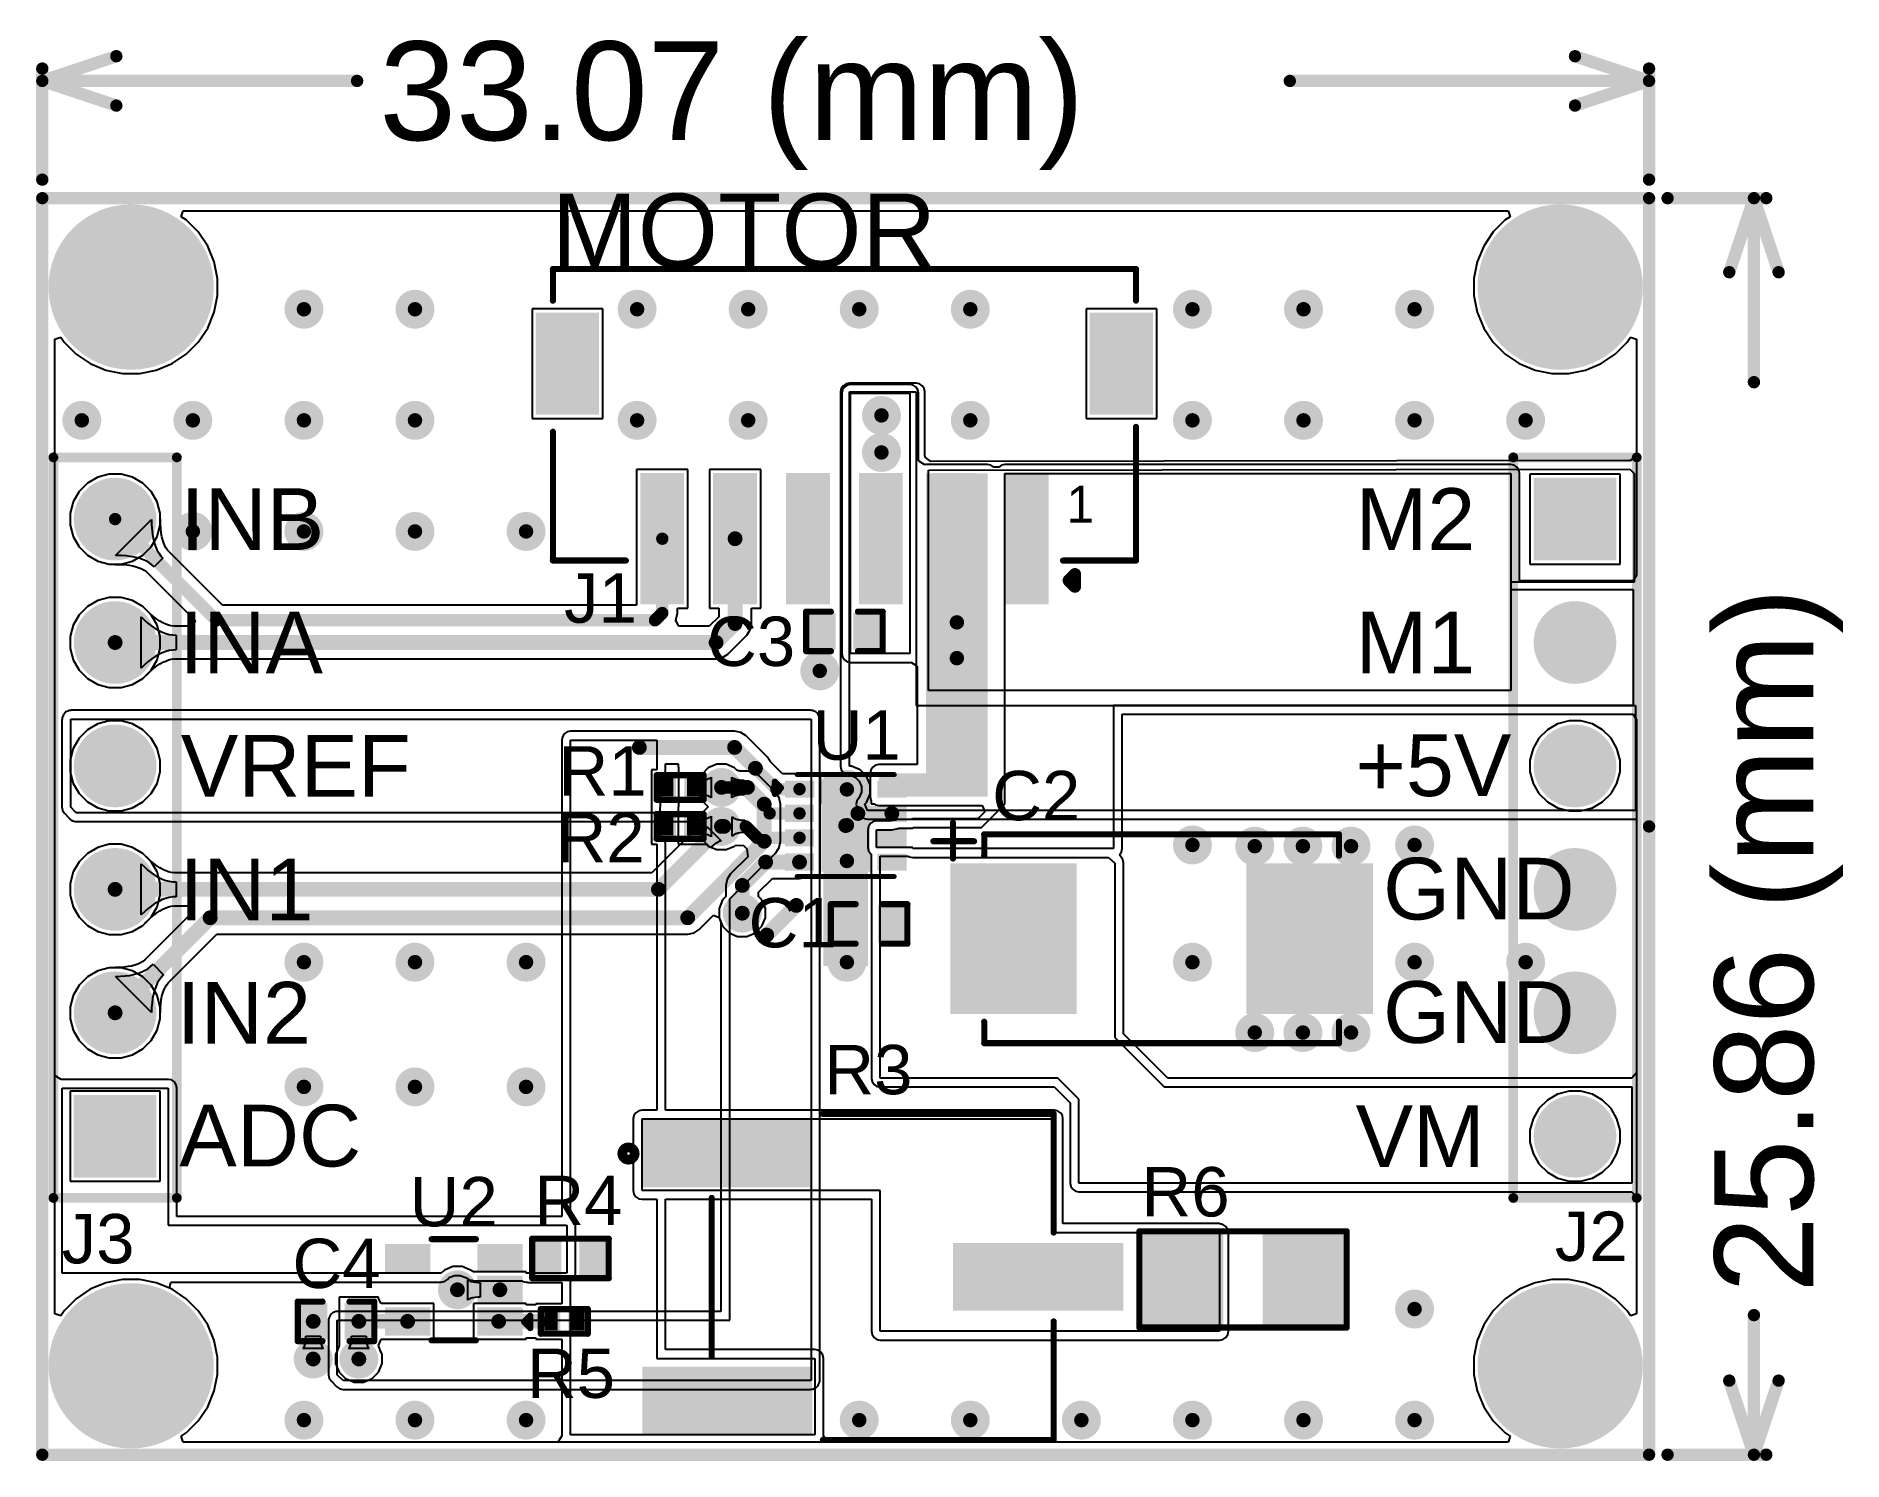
# Model space of a CAD drawing. Header units: millimetres. Extents: x -0.08 to 1.39, y -0.08 to 1.08.
import ezdxf

# ---------------------------------------------------------------- set-up
doc = ezdxf.new("R2010")
doc.units = ezdxf.units.MM
doc.header["$MEASUREMENT"] = 0
for name, color, linetype in [('BottomLayer', 5, 'Continuous'), ('BottomSolder', 6, 'Continuous'), ('Mechanical1', 6, 'Continuous'), ('Mechanical2', 216, 'Continuous'), ('MultiLayer', 9, 'Continuous'), ('PadHoleLayer', 156, 'Continuous'), ('TopLayer', 1, 'Continuous'), ('TopOverlay', 2, 'Continuous'), ('TopPaste', 8, 'Continuous'), ('TopSolder', 216, 'Continuous'), ('ViaHoleLayer', 16, 'Continuous')]:
    doc.layers.add(name, color=color, linetype=linetype)
doc.styles.add('Arial', font='arial.ttf', dxfattribs={"height": 0.2})

msp = doc.modelspace()

# ---------------------------------------------------------------- texts
at = {"layer": 'Mechanical1', "style": 'Arial'}
msp.add_text('33.07 (mm)', height=0.08, dxfattribs=at).set_placement((0.2011, 0.993))
msp.add_text('25.86 (mm)', height=0.08, rotation=90, dxfattribs=at).set_placement((1.363, 0.0591))
at = {"layer": 'TopOverlay', "style": 'Arial'}
for s, height, p in [('MOTOR', 0.06, (0.3406, 0.8897)), ('M2', 0.05, (0.9922, 0.661)), ('M1', 0.05, (0.9922, 0.561)), ('+5V', 0.05, (0.9922, 0.4616)), ('GND', 0.05, (1.0145, 0.3616)), ('GND', 0.05, (1.0145, 0.2616)), ('VM', 0.05, (0.9922, 0.161))]:
    msp.add_text(s, height=height, rotation=360, dxfattribs=at).set_placement(p)
for s, height, p in [('INB', 0.05, (0.04, 0.661)), ('J1', 0.04, (0.3508, 0.602)), ('INA', 0.05, (0.039, 0.561)), ('C3', 0.04, (0.4667, 0.567)), ('U1', 0.04, (0.5523, 0.491)), ('VREF', 0.05, (0.0402, 0.461)), ('R1', 0.04, (0.3463, 0.462)), ('C2', 0.04, (0.6977, 0.442)), ('R2', 0.04, (0.3447, 0.408)), ('IN1', 0.05, (0.039, 0.361)), ('C1', 0.04, (0.5003, 0.339)), ('IN2', 0.05, (0.037, 0.261)), ('R3', 0.04, (0.5617, 0.22)), ('ADC', 0.05, (0.039, 0.1615)), ('R6', 0.04, (0.8187, 0.121)), ('U2', 0.04, (0.2257, 0.113)), ('R4', 0.04, (0.3267, 0.114)), ('J3', 0.04, (-0.0563, 0.083)), ('J2', 0.04, (1.1537, 0.085)), ('C4', 0.04, (0.1307, 0.063)), ('R5', 0.04, (0.3207, -0.026))]:
    msp.add_text(s, height=height, dxfattribs=at).set_placement(p)

# ---------------------------------------------------------------- blocks, each defined once
blk = doc.blocks.new('3361P_1_502GLF_1')
at = {"layer": 'TopLayer'}
for points in [[(-0.1909, 0.1234), (-0.061, 0.1234), (-0.061, 0.0766), (-0.1909, 0.0766)], [(0.061, 0.0234), (0.1909, 0.0234), (0.1909, -0.0234), (0.061, -0.0234)], [(-0.1909, -0.0766), (-0.061, -0.0766), (-0.061, -0.1234), (-0.1909, -0.1234)]]:
    blk.add_hatch(color=1, dxfattribs=at).paths.add_polyline_path(points)
at = {"layer": 'TopPaste'}
for points in [[(-0.1909, 0.1234), (-0.061, 0.1234), (-0.061, 0.0766), (-0.1909, 0.0766)], [(0.061, 0.0234), (0.1909, 0.0234), (0.1909, -0.0234), (0.061, -0.0234)], [(-0.1909, -0.0766), (-0.061, -0.0766), (-0.061, -0.1234), (-0.1909, -0.1234)]]:
    blk.add_hatch(color=8, dxfattribs=at).paths.add_polyline_path(points)
at = {"layer": 'TopSolder'}
for points in [[(-0.1949, 0.1274), (-0.057, 0.1274), (-0.057, 0.0726), (-0.1949, 0.0726)], [(0.057, 0.0274), (0.1949, 0.0274), (0.1949, -0.0274), (0.057, -0.0274)], [(-0.1949, -0.0726), (-0.057, -0.0726), (-0.057, -0.1274), (-0.1949, -0.1274)]]:
    blk.add_hatch(color=216, dxfattribs=at).paths.add_polyline_path(points)
at = {"layer": 'TopOverlay', "const_width": 0.005}
for points in [[(-0.0484, 0.1321), (0.1386, 0.1321)], [(0.1386, 0.036), (0.1386, 0.1321)], [(-0.1386, -0.064), (-0.1386, 0.064)], [(0.1386, -0.1321), (0.1386, -0.036)], [(-0.0484, -0.1321), (0.1386, -0.1321)]]:
    blk.add_lwpolyline(points, dxfattribs=at)
at = {"layer": 'TopOverlay'}
for points, const_width in [([(-0.0497, 0.1321, 1), (-0.0472, 0.1321, 1)], 0.0025), ([(0.1373, 0.1321, 1), (0.1398, 0.1321, 1)], 0.0025), ([(0.1373, 0.1321, 1), (0.1398, 0.1321, 1)], 0.0025), ([(-0.201, 0.1, 1), (-0.211, 0.1, 1)], 0.00787), ([(-0.213, 0.1, 1), (-0.209, 0.1, 1)], 0.00394), ([(-0.203, 0.1, 1), (-0.199, 0.1, 1)], 0.00394), ([(-0.1398, 0.064, 1), (-0.1373, 0.064, 1)], 0.0025), ([(0.1373, 0.036, 1), (0.1398, 0.036, 1)], 0.0025), ([(0.1373, -0.036, 1), (0.1398, -0.036, 1)], 0.0025), ([(-0.1398, -0.064, 1), (-0.1373, -0.064, 1)], 0.0025), ([(-0.0497, -0.1321, 1), (-0.0472, -0.1321, 1)], 0.0025), ([(0.1373, -0.1321, 1), (0.1398, -0.1321, 1)], 0.0025), ([(0.1373, -0.1321, 1), (0.1398, -0.1321, 1)], 0.0025)]:
    blk.add_lwpolyline(points, format="xyb", close=True, dxfattribs=dict(at, const_width=const_width))
blk = doc.blocks.new('SC_70_5_2')
at = {"layer": 'TopLayer'}
for points in [[(-0.0518, 0.0331), (-0.023, 0.0331), (-0.023, 0.0181), (-0.0518, 0.0181)], [(0.023, 0.0331), (0.0518, 0.0331), (0.0518, 0.0181), (0.023, 0.0181)], [(-0.0518, 0.0075), (-0.023, 0.0075), (-0.023, -0.0075), (-0.0518, -0.0075)], [(-0.0518, -0.0181), (-0.023, -0.0181), (-0.023, -0.0331), (-0.0518, -0.0331)], [(0.023, -0.0181), (0.0518, -0.0181), (0.0518, -0.0331), (0.023, -0.0331)]]:
    blk.add_hatch(color=1, dxfattribs=at).paths.add_polyline_path(points)
at = {"layer": 'TopPaste'}
for points in [[(-0.0518, 0.0331), (-0.023, 0.0331), (-0.023, 0.0181), (-0.0518, 0.0181)], [(0.023, 0.0331), (0.0518, 0.0331), (0.0518, 0.0181), (0.023, 0.0181)], [(-0.0518, 0.0075), (-0.023, 0.0075), (-0.023, -0.0075), (-0.0518, -0.0075)], [(-0.0518, -0.0181), (-0.023, -0.0181), (-0.023, -0.0331), (-0.0518, -0.0331)], [(0.023, -0.0181), (0.0518, -0.0181), (0.0518, -0.0331), (0.023, -0.0331)]]:
    blk.add_hatch(color=8, dxfattribs=at).paths.add_polyline_path(points)
at = {"layer": 'TopSolder'}
for points in [[(-0.0558, 0.0371), (-0.019, 0.0371), (-0.019, 0.0141), (-0.0558, 0.0141)], [(0.019, 0.0371), (0.0558, 0.0371), (0.0558, 0.0141), (0.019, 0.0141)], [(-0.0558, 0.0115), (-0.019, 0.0115), (-0.019, -0.0115), (-0.0558, -0.0115)], [(-0.0558, -0.0141), (-0.019, -0.0141), (-0.019, -0.0371), (-0.0558, -0.0371)], [(0.019, -0.0141), (0.0558, -0.0141), (0.0558, -0.0371), (0.019, -0.0371)]]:
    blk.add_hatch(color=216, dxfattribs=at).paths.add_polyline_path(points)
at = {"layer": 'TopOverlay', "const_width": 0.005}
for points in [[(-0.057, 0.026), (-0.062, 0.031)], [(-0.062, 0.031), (-0.062, 0.021)], [(0.018, 0.041), (-0.018, 0.041)], [(-0.057, 0.026), (-0.062, 0.021)], [(0.018, -0.041), (-0.018, -0.041)]]:
    blk.add_lwpolyline(points, dxfattribs=at)
at = {"layer": 'TopOverlay', "const_width": 0.0025}
for points in [[(-0.0633, 0.031, 1), (-0.0607, 0.031, 1)], [(-0.0633, 0.031, 1), (-0.0607, 0.031, 1)], [(-0.0192, 0.041, 1), (-0.0168, 0.041, 1)], [(0.0168, 0.041, 1), (0.0192, 0.041, 1)], [(-0.0633, 0.021, 1), (-0.0607, 0.021, 1)], [(-0.0633, 0.021, 1), (-0.0607, 0.021, 1)], [(-0.0583, 0.026, 1), (-0.0558, 0.026, 1)], [(-0.0583, 0.026, 1), (-0.0558, 0.026, 1)], [(-0.0192, -0.041, 1), (-0.0168, -0.041, 1)], [(0.0168, -0.041, 1), (0.0192, -0.041, 1)]]:
    blk.add_lwpolyline(points, format="xyb", close=True, dxfattribs=at)
blk = doc.blocks.new('WSON_8_2_2__3')
at = {"layer": 'TopLayer'}
for points in [[(-0.0275, 0.0345), (-0.0275, 0.0247), (-0.0472, 0.0247), (-0.0472, 0.0345)], [(0.0177, -0.0354), (-0.0177, -0.0354), (-0.0177, 0.0354), (0.0177, 0.0354)], [(0.0276, 0.0246), (0.0276, 0.0345), (0.0473, 0.0345), (0.0473, 0.0246)], [(-0.0276, 0.0148), (-0.0276, 0.005), (-0.0473, 0.005), (-0.0473, 0.0148)], [(0.0276, 0.005), (0.0276, 0.0148), (0.0473, 0.0148), (0.0473, 0.005)], [(-0.0276, -0.005), (-0.0276, -0.0148), (-0.0473, -0.0148), (-0.0473, -0.005)], [(0.0276, -0.0147), (0.0276, -0.0049), (0.0473, -0.0049), (0.0473, -0.0147)], [(-0.0276, -0.0246), (-0.0276, -0.0345), (-0.0473, -0.0345), (-0.0473, -0.0246)], [(0.0276, -0.0345), (0.0276, -0.0247), (0.0473, -0.0247), (0.0473, -0.0345)]]:
    blk.add_hatch(color=1, dxfattribs=at).paths.add_polyline_path(points)
at = {"layer": 'TopPaste'}
for points in [[(-0.0275, 0.0345), (-0.0275, 0.0247), (-0.0472, 0.0247), (-0.0472, 0.0345)], [(0.0177, -0.0354), (-0.0177, -0.0354), (-0.0177, 0.0354), (0.0177, 0.0354)], [(0.0276, 0.0246), (0.0276, 0.0345), (0.0473, 0.0345), (0.0473, 0.0246)], [(-0.0276, 0.0148), (-0.0276, 0.005), (-0.0473, 0.005), (-0.0473, 0.0148)], [(0.0276, 0.005), (0.0276, 0.0148), (0.0473, 0.0148), (0.0473, 0.005)], [(-0.0276, -0.005), (-0.0276, -0.0148), (-0.0473, -0.0148), (-0.0473, -0.005)], [(0.0276, -0.0147), (0.0276, -0.0049), (0.0473, -0.0049), (0.0473, -0.0147)], [(-0.0276, -0.0246), (-0.0276, -0.0345), (-0.0473, -0.0345), (-0.0473, -0.0246)], [(0.0276, -0.0345), (0.0276, -0.0247), (0.0473, -0.0247), (0.0473, -0.0345)]]:
    blk.add_hatch(color=8, dxfattribs=at).paths.add_polyline_path(points)
at = {"layer": 'TopSolder'}
for points in [[(-0.0255, 0.0365), (-0.0255, 0.0227), (-0.0492, 0.0227), (-0.0492, 0.0365)], [(0.0197, -0.0374), (-0.0197, -0.0374), (-0.0197, 0.0374), (0.0197, 0.0374)], [(0.0256, 0.0226), (0.0256, 0.0365), (0.0493, 0.0365), (0.0493, 0.0226)], [(-0.0256, 0.0168), (-0.0256, 0.003), (-0.0493, 0.003), (-0.0493, 0.0168)], [(0.0256, 0.003), (0.0256, 0.0168), (0.0493, 0.0168), (0.0493, 0.003)], [(-0.0256, -0.003), (-0.0256, -0.0168), (-0.0493, -0.0168), (-0.0493, -0.003)], [(0.0256, -0.0167), (0.0256, -0.0029), (0.0493, -0.0029), (0.0493, -0.0167)], [(-0.0256, -0.0226), (-0.0256, -0.0365), (-0.0493, -0.0365), (-0.0493, -0.0226)], [(0.0256, -0.0365), (0.0256, -0.0227), (0.0493, -0.0227), (0.0493, -0.0365)]]:
    blk.add_hatch(color=216, dxfattribs=at).paths.add_polyline_path(points)
at = {"layer": 'TopOverlay'}
for points, const_width in [([(-0.0574, 0.0256), (-0.0574, 0.0356)], 0.005), ([(-0.0574, 0.0356), (-0.0524, 0.0306)], 0.005), ([(-0.0574, 0.0256), (-0.0524, 0.0306)], 0.005), ([(-0.0394, 0.0413), (0.0394, 0.0413)], 0.00394), ([(-0.0394, -0.0413), (0.0393, -0.0413)], 0.00394)]:
    blk.add_lwpolyline(points, dxfattribs=dict(at, const_width=const_width))
for points, const_width in [([(-0.0586, 0.0356, 1), (-0.0561, 0.0356, 1)], 0.0025), ([(-0.0586, 0.0356, 1), (-0.0561, 0.0356, 1)], 0.0025), ([(-0.0536, 0.0306, 1), (-0.0511, 0.0306, 1)], 0.0025), ([(-0.0536, 0.0306, 1), (-0.0511, 0.0306, 1)], 0.0025), ([(-0.0403, 0.0413, 1), (-0.0384, 0.0413, 1)], 0.00197), ([(0.0384, 0.0413, 1), (0.0404, 0.0413, 1)], 0.00197), ([(-0.0586, 0.0256, 1), (-0.0561, 0.0256, 1)], 0.0025), ([(-0.0586, 0.0256, 1), (-0.0561, 0.0256, 1)], 0.0025), ([(-0.0404, -0.0413, 1), (-0.0384, -0.0413, 1)], 0.00197), ([(0.0383, -0.0413, 1), (0.0403, -0.0413, 1)], 0.00197)]:
    blk.add_lwpolyline(points, format="xyb", close=True, dxfattribs=dict(at, const_width=const_width))
blk = doc.blocks.new('R___0201_4')
at = {"layer": 'TopLayer'}
for points in [[(-0.0161, 0.0073), (-0.0055, 0.0073), (-0.0055, -0.0073), (-0.0161, -0.0073)], [(0.0055, 0.0073), (0.0161, 0.0073), (0.0161, -0.0073), (0.0055, -0.0073)]]:
    blk.add_hatch(color=1, dxfattribs=at).paths.add_polyline_path(points)
at = {"layer": 'TopPaste'}
for points in [[(-0.0161, 0.0073), (-0.0055, 0.0073), (-0.0055, -0.0073), (-0.0161, -0.0073)], [(0.0055, 0.0073), (0.0161, 0.0073), (0.0161, -0.0073), (0.0055, -0.0073)]]:
    blk.add_hatch(color=8, dxfattribs=at).paths.add_polyline_path(points)
at = {"layer": 'TopSolder'}
for points in [[(-0.0183, 0.0094), (-0.0033, 0.0094), (-0.0033, -0.0094), (-0.0183, -0.0094)], [(0.0033, 0.0094), (0.0183, 0.0094), (0.0183, -0.0094), (0.0033, -0.0094)]]:
    blk.add_hatch(color=216, dxfattribs=at).paths.add_polyline_path(points)
at = {"layer": 'TopOverlay', "const_width": 0.005}
for points in [[(0.019, 0.01), (-0.019, 0.01)], [(-0.019, 0.01), (-0.019, -0.01)], [(0.019, 0.01), (0.019, -0.01)], [(0.019, -0.01), (-0.019, -0.01)]]:
    blk.add_lwpolyline(points, dxfattribs=at)
at = {"layer": 'TopOverlay', "const_width": 0.0025}
for points in [[(-0.0203, 0.01, 1), (-0.0177, 0.01, 1)], [(-0.0203, 0.01, 1), (-0.0177, 0.01, 1)], [(0.0177, 0.01, 1), (0.0203, 0.01, 1)], [(0.0177, 0.01, 1), (0.0203, 0.01, 1)], [(-0.0203, -0.01, 1), (-0.0177, -0.01, 1)], [(-0.0203, -0.01, 1), (-0.0177, -0.01, 1)], [(0.0177, -0.01, 1), (0.0203, -0.01, 1)], [(0.0177, -0.01, 1), (0.0203, -0.01, 1)]]:
    blk.add_lwpolyline(points, format="xyb", close=True, dxfattribs=at)
blk = doc.blocks.new('R___0402_5')
at = {"layer": 'TopLayer'}
for points in [[(-0.0275, -0.0125), (-0.0275, 0.0125), (-0.0095, 0.0125), (-0.0095, -0.0125)], [(0.0095, -0.0125), (0.0095, 0.0125), (0.0275, 0.0125), (0.0275, -0.0125)]]:
    blk.add_hatch(color=1, dxfattribs=at).paths.add_polyline_path(points)
at = {"layer": 'TopPaste'}
for points in [[(-0.0275, -0.0125), (-0.0275, 0.0125), (-0.0095, 0.0125), (-0.0095, -0.0125)], [(0.0095, -0.0125), (0.0095, 0.0125), (0.0275, 0.0125), (0.0275, -0.0125)]]:
    blk.add_hatch(color=8, dxfattribs=at).paths.add_polyline_path(points)
at = {"layer": 'TopSolder'}
for points in [[(-0.0297, -0.0147), (-0.0297, 0.0147), (-0.0073, 0.0147), (-0.0073, -0.0147)], [(0.0073, -0.0147), (0.0073, 0.0147), (0.0297, 0.0147), (0.0297, -0.0147)]]:
    blk.add_hatch(color=216, dxfattribs=at).paths.add_polyline_path(points)
at = {"layer": 'TopOverlay'}
for points, const_width in [([(0.031, 0.016), (-0.031, 0.016)], 0.005), ([(-0.031, 0.016), (-0.031, -0.016)], 0.005), ([(0.031, 0.016), (0.031, -0.016)], 0.005), ([(0.031, -0.016), (-0.031, -0.016)], 0.005), ([(0.032, -0.017), (-0.032, -0.017)], 0.000127)]:
    blk.add_lwpolyline(points, dxfattribs=dict(at, const_width=const_width))
for points, const_width in [([(-0.0323, 0.016, 1), (-0.0297, 0.016, 1)], 0.0025), ([(-0.0323, 0.016, 1), (-0.0297, 0.016, 1)], 0.0025), ([(0.0297, 0.016, 1), (0.0323, 0.016, 1)], 0.0025), ([(0.0297, 0.016, 1), (0.0323, 0.016, 1)], 0.0025), ([(-0.0323, -0.016, 1), (-0.0297, -0.016, 1)], 0.0025), ([(-0.0323, -0.016, 1), (-0.0297, -0.016, 1)], 0.0025), ([(0.0297, -0.016, 1), (0.0323, -0.016, 1)], 0.0025), ([(0.0297, -0.016, 1), (0.0323, -0.016, 1)], 0.0025), ([(-0.032, -0.017, 1), (-0.032, -0.017, 1)], 0.0000635), ([(0.032, -0.017, 1), (0.032, -0.017, 1)], 0.0000635)]:
    blk.add_lwpolyline(points, format="xyb", close=True, dxfattribs=dict(at, const_width=const_width))
blk = doc.blocks.new('R___1206_6')
at = {"layer": 'TopLayer'}
for points in [[(-0.08, 0.035), (-0.02, 0.035), (-0.02, -0.035), (-0.08, -0.035)], [(0.02, 0.035), (0.08, 0.035), (0.08, -0.035), (0.02, -0.035)]]:
    blk.add_hatch(color=1, dxfattribs=at).paths.add_polyline_path(points)
at = {"layer": 'TopPaste'}
for points in [[(-0.08, 0.035), (-0.02, 0.035), (-0.02, -0.035), (-0.08, -0.035)], [(0.02, 0.035), (0.08, 0.035), (0.08, -0.035), (0.02, -0.035)]]:
    blk.add_hatch(color=8, dxfattribs=at).paths.add_polyline_path(points)
at = {"layer": 'TopSolder'}
for points in [[(-0.084, 0.039), (-0.016, 0.039), (-0.016, -0.039), (-0.084, -0.039)], [(0.016, 0.039), (0.084, 0.039), (0.084, -0.039), (0.016, -0.039)]]:
    blk.add_hatch(color=216, dxfattribs=at).paths.add_polyline_path(points)
at = {"layer": 'TopOverlay', "const_width": 0.005}
for points in [[(0.084, 0.039), (-0.084, 0.039)], [(-0.084, 0.039), (-0.084, -0.039)], [(0.084, 0.039), (0.084, -0.039)], [(0.084, -0.039), (-0.084, -0.039)]]:
    blk.add_lwpolyline(points, dxfattribs=at)
at = {"layer": 'TopOverlay', "const_width": 0.0025}
for points in [[(-0.08525, 0.039, 1), (-0.08275, 0.039, 1)], [(-0.08525, 0.039, 1), (-0.08275, 0.039, 1)], [(0.08275, 0.039, 1), (0.08525, 0.039, 1)], [(0.08275, 0.039, 1), (0.08525, 0.039, 1)], [(-0.08525, -0.039, 1), (-0.08275, -0.039, 1)], [(-0.08525, -0.039, 1), (-0.08275, -0.039, 1)], [(0.08275, -0.039, 1), (0.08525, -0.039, 1)], [(0.08275, -0.039, 1), (0.08525, -0.039, 1)]]:
    blk.add_lwpolyline(points, format="xyb", close=True, dxfattribs=at)
blk = doc.blocks.new('R___0201_7')
at = {"layer": 'TopLayer'}
for points in [[(-0.0161, 0.0073), (-0.0055, 0.0073), (-0.0055, -0.0073), (-0.0161, -0.0073)], [(0.0055, 0.0073), (0.0161, 0.0073), (0.0161, -0.0073), (0.0055, -0.0073)]]:
    blk.add_hatch(color=1, dxfattribs=at).paths.add_polyline_path(points)
at = {"layer": 'TopPaste'}
for points in [[(-0.0161, 0.0073), (-0.0055, 0.0073), (-0.0055, -0.0073), (-0.0161, -0.0073)], [(0.0055, 0.0073), (0.0161, 0.0073), (0.0161, -0.0073), (0.0055, -0.0073)]]:
    blk.add_hatch(color=8, dxfattribs=at).paths.add_polyline_path(points)
at = {"layer": 'TopSolder'}
for points in [[(-0.0183, 0.0094), (-0.0033, 0.0094), (-0.0033, -0.0094), (-0.0183, -0.0094)], [(0.0033, 0.0094), (0.0183, 0.0094), (0.0183, -0.0094), (0.0033, -0.0094)]]:
    blk.add_hatch(color=216, dxfattribs=at).paths.add_polyline_path(points)
at = {"layer": 'TopOverlay', "const_width": 0.005}
for points in [[(-0.019, 0.01), (0.019, 0.01)], [(-0.019, -0.01), (-0.019, 0.01)], [(0.019, -0.01), (0.019, 0.01)], [(-0.019, -0.01), (0.019, -0.01)]]:
    blk.add_lwpolyline(points, dxfattribs=at)
at = {"layer": 'TopOverlay', "const_width": 0.0025}
for points in [[(-0.0203, 0.01, 1), (-0.0177, 0.01, 1)], [(-0.0203, 0.01, 1), (-0.0177, 0.01, 1)], [(0.0177, 0.01, 1), (0.0203, 0.01, 1)], [(0.0177, 0.01, 1), (0.0203, 0.01, 1)], [(-0.0203, -0.01, 1), (-0.0177, -0.01, 1)], [(-0.0203, -0.01, 1), (-0.0177, -0.01, 1)], [(0.0177, -0.01, 1), (0.0203, -0.01, 1)], [(0.0177, -0.01, 1), (0.0203, -0.01, 1)]]:
    blk.add_lwpolyline(points, format="xyb", close=True, dxfattribs=at)
blk = doc.blocks.new('R___0201_8')
at = {"layer": 'TopLayer'}
for points in [[(-0.0161, 0.0073), (-0.0055, 0.0073), (-0.0055, -0.0073), (-0.0161, -0.0073)], [(0.0055, 0.0073), (0.0161, 0.0073), (0.0161, -0.0073), (0.0055, -0.0073)]]:
    blk.add_hatch(color=1, dxfattribs=at).paths.add_polyline_path(points)
at = {"layer": 'TopPaste'}
for points in [[(-0.0161, 0.0073), (-0.0055, 0.0073), (-0.0055, -0.0073), (-0.0161, -0.0073)], [(0.0055, 0.0073), (0.0161, 0.0073), (0.0161, -0.0073), (0.0055, -0.0073)]]:
    blk.add_hatch(color=8, dxfattribs=at).paths.add_polyline_path(points)
at = {"layer": 'TopSolder'}
for points in [[(-0.0183, 0.0094), (-0.0033, 0.0094), (-0.0033, -0.0094), (-0.0183, -0.0094)], [(0.0033, 0.0094), (0.0183, 0.0094), (0.0183, -0.0094), (0.0033, -0.0094)]]:
    blk.add_hatch(color=216, dxfattribs=at).paths.add_polyline_path(points)
at = {"layer": 'TopOverlay', "const_width": 0.005}
for points in [[(-0.019, 0.01), (0.019, 0.01)], [(-0.019, -0.01), (-0.019, 0.01)], [(0.019, -0.01), (0.019, 0.01)], [(-0.019, -0.01), (0.019, -0.01)]]:
    blk.add_lwpolyline(points, dxfattribs=at)
at = {"layer": 'TopOverlay', "const_width": 0.0025}
for points in [[(-0.0203, 0.01, 1), (-0.0177, 0.01, 1)], [(-0.0203, 0.01, 1), (-0.0177, 0.01, 1)], [(0.0177, 0.01, 1), (0.0203, 0.01, 1)], [(0.0177, 0.01, 1), (0.0203, 0.01, 1)], [(-0.0203, -0.01, 1), (-0.0177, -0.01, 1)], [(-0.0203, -0.01, 1), (-0.0177, -0.01, 1)], [(0.0177, -0.01, 1), (0.0203, -0.01, 1)], [(0.0177, -0.01, 1), (0.0203, -0.01, 1)]]:
    blk.add_lwpolyline(points, format="xyb", close=True, dxfattribs=at)
blk = doc.blocks.new('HDR1X6__9')
at = {"layer": 'BottomLayer'}
blk.add_hatch(color=5, dxfattribs=at).paths.add_polyline_path([(-0.0295, 0.0295), (0.0295, 0.0295), (0.0295, -0.0295), (-0.0295, -0.0295)])
h = blk.add_hatch(color=5, dxfattribs=at)
edge = h.paths.add_edge_path()
edge.add_arc((0.1, 0), 0.0295, 0, 360)
h = blk.add_hatch(color=5, dxfattribs=at)
edge = h.paths.add_edge_path()
edge.add_arc((0.2, 0), 0.0295, 0, 360)
h = blk.add_hatch(color=5, dxfattribs=at)
edge = h.paths.add_edge_path()
edge.add_arc((0.3, 0), 0.0295, 0, 360)
h = blk.add_hatch(color=5, dxfattribs=at)
edge = h.paths.add_edge_path()
edge.add_arc((0.4, 0), 0.0295, 0, 360)
h = blk.add_hatch(color=5, dxfattribs=at)
edge = h.paths.add_edge_path()
edge.add_arc((0.5, 0), 0.0295, 0, 360)
at = {"layer": 'BottomSolder'}
blk.add_hatch(color=6, dxfattribs=at).paths.add_polyline_path([(-0.0335, 0.0335), (0.0335, 0.0335), (0.0335, -0.0335), (-0.0335, -0.0335)])
h = blk.add_hatch(color=6, dxfattribs=at)
edge = h.paths.add_edge_path()
edge.add_arc((0.1, 0), 0.0335, 0, 360)
h = blk.add_hatch(color=6, dxfattribs=at)
edge = h.paths.add_edge_path()
edge.add_arc((0.2, 0), 0.0335, 0, 360)
h = blk.add_hatch(color=6, dxfattribs=at)
edge = h.paths.add_edge_path()
edge.add_arc((0.3, 0), 0.0335, 0, 360)
h = blk.add_hatch(color=6, dxfattribs=at)
edge = h.paths.add_edge_path()
edge.add_arc((0.4, 0), 0.0335, 0, 360)
h = blk.add_hatch(color=6, dxfattribs=at)
edge = h.paths.add_edge_path()
edge.add_arc((0.5, 0), 0.0335, 0, 360)
at = {"layer": 'MultiLayer'}
blk.add_hatch(color=9, dxfattribs=at).paths.add_polyline_path([(-0.0295, 0.0295), (0.0295, 0.0295), (0.0295, -0.0295), (-0.0295, -0.0295)])
h = blk.add_hatch(color=9, dxfattribs=at)
edge = h.paths.add_edge_path()
edge.add_arc((0.1, 0), 0.0295, 0, 360)
h = blk.add_hatch(color=9, dxfattribs=at)
edge = h.paths.add_edge_path()
edge.add_arc((0.2, 0), 0.0295, 0, 360)
h = blk.add_hatch(color=9, dxfattribs=at)
edge = h.paths.add_edge_path()
edge.add_arc((0.3, 0), 0.0295, 0, 360)
h = blk.add_hatch(color=9, dxfattribs=at)
edge = h.paths.add_edge_path()
edge.add_arc((0.4, 0), 0.0295, 0, 360)
h = blk.add_hatch(color=9, dxfattribs=at)
edge = h.paths.add_edge_path()
edge.add_arc((0.5, 0), 0.0295, 0, 360)
at = {"layer": 'PadHoleLayer'}
h = blk.add_hatch(color=156, dxfattribs=at)
edge = h.paths.add_edge_path()
edge.add_arc((0, 0), 0.0177, 0, 360)
h = blk.add_hatch(color=156, dxfattribs=at)
edge = h.paths.add_edge_path()
edge.add_arc((0.1, 0), 0.0177, 0, 360)
h = blk.add_hatch(color=156, dxfattribs=at)
edge = h.paths.add_edge_path()
edge.add_arc((0.2, 0), 0.0177, 0, 360)
h = blk.add_hatch(color=156, dxfattribs=at)
edge = h.paths.add_edge_path()
edge.add_arc((0.3, 0), 0.0177, 0, 360)
h = blk.add_hatch(color=156, dxfattribs=at)
edge = h.paths.add_edge_path()
edge.add_arc((0.4, 0), 0.0177, 0, 360)
h = blk.add_hatch(color=156, dxfattribs=at)
edge = h.paths.add_edge_path()
edge.add_arc((0.5, 0), 0.0177, 0, 360)
at = {"layer": 'TopLayer'}
blk.add_hatch(color=1, dxfattribs=at).paths.add_polyline_path([(-0.0295, 0.0295), (0.0295, 0.0295), (0.0295, -0.0295), (-0.0295, -0.0295)])
h = blk.add_hatch(color=1, dxfattribs=at)
edge = h.paths.add_edge_path()
edge.add_arc((0.1, 0), 0.0295, 0, 360)
h = blk.add_hatch(color=1, dxfattribs=at)
edge = h.paths.add_edge_path()
edge.add_arc((0.2, 0), 0.0295, 0, 360)
h = blk.add_hatch(color=1, dxfattribs=at)
edge = h.paths.add_edge_path()
edge.add_arc((0.3, 0), 0.0295, 0, 360)
h = blk.add_hatch(color=1, dxfattribs=at)
edge = h.paths.add_edge_path()
edge.add_arc((0.4, 0), 0.0295, 0, 360)
h = blk.add_hatch(color=1, dxfattribs=at)
edge = h.paths.add_edge_path()
edge.add_arc((0.5, 0), 0.0295, 0, 360)
at = {"layer": 'TopSolder'}
blk.add_hatch(color=216, dxfattribs=at).paths.add_polyline_path([(-0.0335, 0.0335), (0.0335, 0.0335), (0.0335, -0.0335), (-0.0335, -0.0335)])
h = blk.add_hatch(color=216, dxfattribs=at)
edge = h.paths.add_edge_path()
edge.add_arc((0.1, 0), 0.0335, 0, 360)
h = blk.add_hatch(color=216, dxfattribs=at)
edge = h.paths.add_edge_path()
edge.add_arc((0.2, 0), 0.0335, 0, 360)
h = blk.add_hatch(color=216, dxfattribs=at)
edge = h.paths.add_edge_path()
edge.add_arc((0.3, 0), 0.0335, 0, 360)
h = blk.add_hatch(color=216, dxfattribs=at)
edge = h.paths.add_edge_path()
edge.add_arc((0.4, 0), 0.0335, 0, 360)
h = blk.add_hatch(color=216, dxfattribs=at)
edge = h.paths.add_edge_path()
edge.add_arc((0.5, 0), 0.0335, 0, 360)
at = {"layer": 'TopOverlay', "const_width": 0.00787}
for points in [[(-0.05, 0.05), (0.55, 0.05)], [(-0.05, 0.05), (-0.05, -0.05)], [(0.55, 0.05), (0.55, -0.05)], [(-0.05, -0.05), (0.55, -0.05)]]:
    blk.add_lwpolyline(points, dxfattribs=at)
at = {"layer": 'TopOverlay', "const_width": 0.00394}
for points in [[(-0.052, 0.05, 1), (-0.048, 0.05, 1)], [(-0.052, 0.05, 1), (-0.048, 0.05, 1)], [(0.548, 0.05, 1), (0.552, 0.05, 1)], [(0.548, 0.05, 1), (0.552, 0.05, 1)], [(-0.052, -0.05, 1), (-0.048, -0.05, 1)], [(-0.052, -0.05, 1), (-0.048, -0.05, 1)], [(0.548, -0.05, 1), (0.552, -0.05, 1)], [(0.548, -0.05, 1), (0.552, -0.05, 1)]]:
    blk.add_lwpolyline(points, format="xyb", close=True, dxfattribs=at)
blk = doc.blocks.new('HDR1X6__10')
at = {"layer": 'BottomLayer'}
blk.add_hatch(color=5, dxfattribs=at).paths.add_polyline_path([(-0.0295, 0.0295), (0.0295, 0.0295), (0.0295, -0.0295), (-0.0295, -0.0295)])
h = blk.add_hatch(color=5, dxfattribs=at)
edge = h.paths.add_edge_path()
edge.add_arc((0.1, 0), 0.0295, 0, 360)
h = blk.add_hatch(color=5, dxfattribs=at)
edge = h.paths.add_edge_path()
edge.add_arc((0.2, 0), 0.0295, 0, 360)
h = blk.add_hatch(color=5, dxfattribs=at)
edge = h.paths.add_edge_path()
edge.add_arc((0.3, 0), 0.0295, 0, 360)
h = blk.add_hatch(color=5, dxfattribs=at)
edge = h.paths.add_edge_path()
edge.add_arc((0.4, 0), 0.0295, 0, 360)
h = blk.add_hatch(color=5, dxfattribs=at)
edge = h.paths.add_edge_path()
edge.add_arc((0.5, 0), 0.0295, 0, 360)
at = {"layer": 'BottomSolder'}
blk.add_hatch(color=6, dxfattribs=at).paths.add_polyline_path([(-0.0335, 0.0335), (0.0335, 0.0335), (0.0335, -0.0335), (-0.0335, -0.0335)])
h = blk.add_hatch(color=6, dxfattribs=at)
edge = h.paths.add_edge_path()
edge.add_arc((0.1, 0), 0.0335, 0, 360)
h = blk.add_hatch(color=6, dxfattribs=at)
edge = h.paths.add_edge_path()
edge.add_arc((0.2, 0), 0.0335, 0, 360)
h = blk.add_hatch(color=6, dxfattribs=at)
edge = h.paths.add_edge_path()
edge.add_arc((0.3, 0), 0.0335, 0, 360)
h = blk.add_hatch(color=6, dxfattribs=at)
edge = h.paths.add_edge_path()
edge.add_arc((0.4, 0), 0.0335, 0, 360)
h = blk.add_hatch(color=6, dxfattribs=at)
edge = h.paths.add_edge_path()
edge.add_arc((0.5, 0), 0.0335, 0, 360)
at = {"layer": 'MultiLayer'}
blk.add_hatch(color=9, dxfattribs=at).paths.add_polyline_path([(-0.0295, 0.0295), (0.0295, 0.0295), (0.0295, -0.0295), (-0.0295, -0.0295)])
h = blk.add_hatch(color=9, dxfattribs=at)
edge = h.paths.add_edge_path()
edge.add_arc((0.1, 0), 0.0295, 0, 360)
h = blk.add_hatch(color=9, dxfattribs=at)
edge = h.paths.add_edge_path()
edge.add_arc((0.2, 0), 0.0295, 0, 360)
h = blk.add_hatch(color=9, dxfattribs=at)
edge = h.paths.add_edge_path()
edge.add_arc((0.3, 0), 0.0295, 0, 360)
h = blk.add_hatch(color=9, dxfattribs=at)
edge = h.paths.add_edge_path()
edge.add_arc((0.4, 0), 0.0295, 0, 360)
h = blk.add_hatch(color=9, dxfattribs=at)
edge = h.paths.add_edge_path()
edge.add_arc((0.5, 0), 0.0295, 0, 360)
at = {"layer": 'PadHoleLayer'}
h = blk.add_hatch(color=156, dxfattribs=at)
edge = h.paths.add_edge_path()
edge.add_arc((0, 0), 0.0177, 0, 360)
h = blk.add_hatch(color=156, dxfattribs=at)
edge = h.paths.add_edge_path()
edge.add_arc((0.1, 0), 0.0177, 0, 360)
h = blk.add_hatch(color=156, dxfattribs=at)
edge = h.paths.add_edge_path()
edge.add_arc((0.2, 0), 0.0177, 0, 360)
h = blk.add_hatch(color=156, dxfattribs=at)
edge = h.paths.add_edge_path()
edge.add_arc((0.3, 0), 0.0177, 0, 360)
h = blk.add_hatch(color=156, dxfattribs=at)
edge = h.paths.add_edge_path()
edge.add_arc((0.4, 0), 0.0177, 0, 360)
h = blk.add_hatch(color=156, dxfattribs=at)
edge = h.paths.add_edge_path()
edge.add_arc((0.5, 0), 0.0177, 0, 360)
at = {"layer": 'TopLayer'}
blk.add_hatch(color=1, dxfattribs=at).paths.add_polyline_path([(-0.0295, 0.0295), (0.0295, 0.0295), (0.0295, -0.0295), (-0.0295, -0.0295)])
h = blk.add_hatch(color=1, dxfattribs=at)
edge = h.paths.add_edge_path()
edge.add_arc((0.1, 0), 0.0295, 0, 360)
h = blk.add_hatch(color=1, dxfattribs=at)
edge = h.paths.add_edge_path()
edge.add_arc((0.2, 0), 0.0295, 0, 360)
h = blk.add_hatch(color=1, dxfattribs=at)
edge = h.paths.add_edge_path()
edge.add_arc((0.3, 0), 0.0295, 0, 360)
h = blk.add_hatch(color=1, dxfattribs=at)
edge = h.paths.add_edge_path()
edge.add_arc((0.4, 0), 0.0295, 0, 360)
h = blk.add_hatch(color=1, dxfattribs=at)
edge = h.paths.add_edge_path()
edge.add_arc((0.5, 0), 0.0295, 0, 360)
at = {"layer": 'TopSolder'}
blk.add_hatch(color=216, dxfattribs=at).paths.add_polyline_path([(-0.0335, 0.0335), (0.0335, 0.0335), (0.0335, -0.0335), (-0.0335, -0.0335)])
h = blk.add_hatch(color=216, dxfattribs=at)
edge = h.paths.add_edge_path()
edge.add_arc((0.1, 0), 0.0335, 0, 360)
h = blk.add_hatch(color=216, dxfattribs=at)
edge = h.paths.add_edge_path()
edge.add_arc((0.2, 0), 0.0335, 0, 360)
h = blk.add_hatch(color=216, dxfattribs=at)
edge = h.paths.add_edge_path()
edge.add_arc((0.3, 0), 0.0335, 0, 360)
h = blk.add_hatch(color=216, dxfattribs=at)
edge = h.paths.add_edge_path()
edge.add_arc((0.4, 0), 0.0335, 0, 360)
h = blk.add_hatch(color=216, dxfattribs=at)
edge = h.paths.add_edge_path()
edge.add_arc((0.5, 0), 0.0335, 0, 360)
at = {"layer": 'TopOverlay', "const_width": 0.00787}
for points in [[(0.55, 0.05), (-0.05, 0.05)], [(-0.05, -0.05), (-0.05, 0.05)], [(0.55, -0.05), (0.55, 0.05)], [(0.55, -0.05), (-0.05, -0.05)]]:
    blk.add_lwpolyline(points, dxfattribs=at)
at = {"layer": 'TopOverlay', "const_width": 0.00394}
for points in [[(-0.052, 0.05, 1), (-0.048, 0.05, 1)], [(-0.052, 0.05, 1), (-0.048, 0.05, 1)], [(0.548, 0.05, 1), (0.552, 0.05, 1)], [(0.548, 0.05, 1), (0.552, 0.05, 1)], [(-0.052, -0.05, 1), (-0.048, -0.05, 1)], [(-0.052, -0.05, 1), (-0.048, -0.05, 1)], [(0.548, -0.05, 1), (0.552, -0.05, 1)], [(0.548, -0.05, 1), (0.552, -0.05, 1)]]:
    blk.add_lwpolyline(points, format="xyb", close=True, dxfattribs=at)
blk = doc.blocks.new('S6B_ZR_SM4A_TF_LF__SN__11')
at = {"layer": 'TopLayer'}
for points in [[(-0.1614, 0.1201), (-0.1339, 0.1201), (-0.1339, 0.0217), (-0.1614, 0.0217)], [(-0.1024, 0.1201), (-0.0748, 0.1201), (-0.0748, 0.0217), (-0.1024, 0.0217)], [(-0.0433, 0.1201), (-0.0157, 0.1201), (-0.0157, 0.0217), (-0.0433, 0.0217)], [(0.0157, 0.1201), (0.0433, 0.1201), (0.0433, 0.0217), (0.0157, 0.0217)], [(0.0748, 0.1201), (0.1024, 0.1201), (0.1024, 0.0217), (0.0748, 0.0217)], [(0.1339, 0.1201), (0.1614, 0.1201), (0.1614, 0.0217), (0.1339, 0.0217)], [(-0.2461, -0.0335), (-0.2028, -0.0335), (-0.2028, -0.1083), (-0.2461, -0.1083)], [(0.2028, -0.0335), (0.2461, -0.0335), (0.2461, -0.1083), (0.2028, -0.1083)]]:
    blk.add_hatch(color=1, dxfattribs=at).paths.add_polyline_path(points)
at = {"layer": 'TopPaste'}
for points in [[(-0.1614, 0.1201), (-0.1339, 0.1201), (-0.1339, 0.0217), (-0.1614, 0.0217)], [(-0.1024, 0.1201), (-0.0748, 0.1201), (-0.0748, 0.0217), (-0.1024, 0.0217)], [(-0.0433, 0.1201), (-0.0157, 0.1201), (-0.0157, 0.0217), (-0.0433, 0.0217)], [(0.0157, 0.1201), (0.0433, 0.1201), (0.0433, 0.0217), (0.0157, 0.0217)], [(0.0748, 0.1201), (0.1024, 0.1201), (0.1024, 0.0217), (0.0748, 0.0217)], [(0.1339, 0.1201), (0.1614, 0.1201), (0.1614, 0.0217), (0.1339, 0.0217)], [(-0.2461, -0.0335), (-0.2028, -0.0335), (-0.2028, -0.1083), (-0.2461, -0.1083)], [(0.2028, -0.0335), (0.2461, -0.0335), (0.2461, -0.1083), (0.2028, -0.1083)]]:
    blk.add_hatch(color=8, dxfattribs=at).paths.add_polyline_path(points)
at = {"layer": 'TopSolder'}
for points in [[(-0.1654, 0.1241), (-0.1299, 0.1241), (-0.1299, 0.0177), (-0.1654, 0.0177)], [(-0.1064, 0.1241), (-0.0708, 0.1241), (-0.0708, 0.0177), (-0.1064, 0.0177)], [(-0.0473, 0.1241), (-0.0117, 0.1241), (-0.0117, 0.0177), (-0.0473, 0.0177)], [(0.0117, 0.1241), (0.0473, 0.1241), (0.0473, 0.0177), (0.0117, 0.0177)], [(0.0708, 0.1241), (0.1064, 0.1241), (0.1064, 0.0177), (0.0708, 0.0177)], [(0.1299, 0.1241), (0.1654, 0.1241), (0.1654, 0.0177), (0.1299, 0.0177)], [(-0.2501, -0.0295), (-0.1988, -0.0295), (-0.1988, -0.1123), (-0.2501, -0.1123)], [(0.1988, -0.0295), (0.2501, -0.0295), (0.2501, -0.1123), (0.1988, -0.1123)]]:
    blk.add_hatch(color=216, dxfattribs=at).paths.add_polyline_path(points)
at = {"layer": 'TopOverlay'}
for points, const_width in [([(-0.1868, 0.1097), (-0.1868, 0.0997)], 0.01), ([(-0.1818, 0.1047), (-0.1868, 0.1097)], 0.01), ([(-0.1818, 0.1047), (-0.1868, 0.0997)], 0.01), ([(-0.1772, 0.0886), (-0.2362, 0.0886)], 0.005), ([(-0.2362, 0.0866), (-0.2362, -0.0197)], 0.005), ([(0.2362, 0.0886), (0.1772, 0.0886)], 0.005), ([(0.2362, 0.0866), (0.2362, -0.0157)], 0.005), ([(-0.2362, -0.122), (-0.2362, -0.1457)], 0.005), ([(0.2362, -0.122), (0.2362, -0.1457)], 0.005), ([(0.2362, -0.1476), (-0.2362, -0.1476)], 0.005)]:
    blk.add_lwpolyline(points, dxfattribs=dict(at, const_width=const_width))
for points, const_width in [([(-0.1893, 0.1097, 1), (-0.1843, 0.1097, 1)], 0.005), ([(-0.1893, 0.1097, 1), (-0.1843, 0.1097, 1)], 0.005), ([(-0.1893, 0.0997, 1), (-0.1843, 0.0997, 1)], 0.005), ([(-0.1893, 0.0997, 1), (-0.1843, 0.0997, 1)], 0.005), ([(-0.1843, 0.1047, 1), (-0.1793, 0.1047, 1)], 0.005), ([(-0.1843, 0.1047, 1), (-0.1793, 0.1047, 1)], 0.005), ([(-0.2375, 0.0886, 1), (-0.235, 0.0886, 1)], 0.0025), ([(-0.2375, 0.0866, 1), (-0.235, 0.0866, 1)], 0.0025), ([(-0.1784, 0.0886, 1), (-0.1759, 0.0886, 1)], 0.0025), ([(0.1759, 0.0886, 1), (0.1784, 0.0886, 1)], 0.0025), ([(0.235, 0.0886, 1), (0.2375, 0.0886, 1)], 0.0025), ([(0.235, 0.0866, 1), (0.2375, 0.0866, 1)], 0.0025), ([(0.235, -0.0157, 1), (0.2375, -0.0157, 1)], 0.0025), ([(-0.2375, -0.0197, 1), (-0.235, -0.0197, 1)], 0.0025), ([(-0.2375, -0.122, 1), (-0.235, -0.122, 1)], 0.0025), ([(0.235, -0.122, 1), (0.2375, -0.122, 1)], 0.0025), ([(-0.2375, -0.1457, 1), (-0.235, -0.1457, 1)], 0.0025), ([(-0.2375, -0.1476, 1), (-0.235, -0.1476, 1)], 0.0025), ([(0.235, -0.1457, 1), (0.2375, -0.1457, 1)], 0.0025), ([(0.235, -0.1476, 1), (0.2375, -0.1476, 1)], 0.0025)]:
    blk.add_lwpolyline(points, format="xyb", close=True, dxfattribs=dict(at, const_width=const_width))
blk.add_text('1', height=0.03, rotation=180, dxfattribs=at).set_placement((-0.18, 0.058))
blk = doc.blocks.new('C___0402_12')
at = {"layer": 'TopLayer'}
for points in [[(-0.0275, -0.0125), (-0.0275, 0.0125), (-0.0095, 0.0125), (-0.0095, -0.0125)], [(0.0095, -0.0125), (0.0095, 0.0125), (0.0275, 0.0125), (0.0275, -0.0125)]]:
    blk.add_hatch(color=1, dxfattribs=at).paths.add_polyline_path(points)
at = {"layer": 'TopPaste'}
for points in [[(-0.0275, -0.0125), (-0.0275, 0.0125), (-0.0095, 0.0125), (-0.0095, -0.0125)], [(0.0095, -0.0125), (0.0095, 0.0125), (0.0275, 0.0125), (0.0275, -0.0125)]]:
    blk.add_hatch(color=8, dxfattribs=at).paths.add_polyline_path(points)
at = {"layer": 'TopSolder'}
for points in [[(-0.0299, -0.0149), (-0.0299, 0.0149), (-0.0071, 0.0149), (-0.0071, -0.0149)], [(0.0071, -0.0149), (0.0071, 0.0149), (0.0299, 0.0149), (0.0299, -0.0149)]]:
    blk.add_hatch(color=216, dxfattribs=at).paths.add_polyline_path(points)
at = {"layer": 'TopOverlay', "const_width": 0.005}
for points in [[(-0.031, -0.016), (-0.031, 0.016)], [(-0.031, 0.016), (-0.011, 0.016)], [(0.011, 0.016), (0.031, 0.016)], [(0.031, -0.016), (0.031, 0.016)], [(-0.031, -0.016), (-0.011, -0.016)], [(0.011, -0.016), (0.031, -0.016)]]:
    blk.add_lwpolyline(points, dxfattribs=at)
at = {"layer": 'TopOverlay', "const_width": 0.0025}
for points in [[(-0.0323, 0.016, 1), (-0.0297, 0.016, 1)], [(-0.0323, 0.016, 1), (-0.0297, 0.016, 1)], [(-0.0123, 0.016, 1), (-0.0097, 0.016, 1)], [(0.0097, 0.016, 1), (0.0123, 0.016, 1)], [(0.0297, 0.016, 1), (0.0323, 0.016, 1)], [(0.0297, 0.016, 1), (0.0323, 0.016, 1)], [(-0.0323, -0.016, 1), (-0.0297, -0.016, 1)], [(-0.0323, -0.016, 1), (-0.0297, -0.016, 1)], [(-0.0123, -0.016, 1), (-0.0097, -0.016, 1)], [(0.0097, -0.016, 1), (0.0123, -0.016, 1)], [(0.0297, -0.016, 1), (0.0323, -0.016, 1)], [(0.0297, -0.016, 1), (0.0323, -0.016, 1)]]:
    blk.add_lwpolyline(points, format="xyb", close=True, dxfattribs=at)
blk = doc.blocks.new('C___0402_13')
at = {"layer": 'TopLayer'}
for points in [[(-0.0275, -0.0125), (-0.0275, 0.0125), (-0.0095, 0.0125), (-0.0095, -0.0125)], [(0.0095, -0.0125), (0.0095, 0.0125), (0.0275, 0.0125), (0.0275, -0.0125)]]:
    blk.add_hatch(color=1, dxfattribs=at).paths.add_polyline_path(points)
at = {"layer": 'TopPaste'}
for points in [[(-0.0275, -0.0125), (-0.0275, 0.0125), (-0.0095, 0.0125), (-0.0095, -0.0125)], [(0.0095, -0.0125), (0.0095, 0.0125), (0.0275, 0.0125), (0.0275, -0.0125)]]:
    blk.add_hatch(color=8, dxfattribs=at).paths.add_polyline_path(points)
at = {"layer": 'TopSolder'}
for points in [[(-0.0299, -0.0149), (-0.0299, 0.0149), (-0.0071, 0.0149), (-0.0071, -0.0149)], [(0.0071, -0.0149), (0.0071, 0.0149), (0.0299, 0.0149), (0.0299, -0.0149)]]:
    blk.add_hatch(color=216, dxfattribs=at).paths.add_polyline_path(points)
at = {"layer": 'TopOverlay', "const_width": 0.005}
for points in [[(-0.031, -0.016), (-0.031, 0.016)], [(-0.031, 0.016), (-0.011, 0.016)], [(0.011, 0.016), (0.031, 0.016)], [(0.031, -0.016), (0.031, 0.016)], [(-0.031, -0.016), (-0.011, -0.016)], [(0.011, -0.016), (0.031, -0.016)]]:
    blk.add_lwpolyline(points, dxfattribs=at)
at = {"layer": 'TopOverlay', "const_width": 0.0025}
for points in [[(-0.0323, 0.016, 1), (-0.0297, 0.016, 1)], [(-0.0323, 0.016, 1), (-0.0297, 0.016, 1)], [(-0.0123, 0.016, 1), (-0.0097, 0.016, 1)], [(0.0097, 0.016, 1), (0.0123, 0.016, 1)], [(0.0297, 0.016, 1), (0.0323, 0.016, 1)], [(0.0297, 0.016, 1), (0.0323, 0.016, 1)], [(-0.0323, -0.016, 1), (-0.0297, -0.016, 1)], [(-0.0323, -0.016, 1), (-0.0297, -0.016, 1)], [(-0.0123, -0.016, 1), (-0.0097, -0.016, 1)], [(0.0097, -0.016, 1), (0.0123, -0.016, 1)], [(0.0297, -0.016, 1), (0.0323, -0.016, 1)], [(0.0297, -0.016, 1), (0.0323, -0.016, 1)]]:
    blk.add_lwpolyline(points, format="xyb", close=True, dxfattribs=at)
blk = doc.blocks.new('C____D_14')
at = {"layer": 'TopLayer'}
for points in [[(-0.1673, 0.0571), (-0.0728, 0.0571), (-0.0728, -0.0571), (-0.1673, -0.0571)], [(0.0728, 0.0571), (0.1673, 0.0571), (0.1673, -0.0571), (0.0728, -0.0571)]]:
    blk.add_hatch(color=1, dxfattribs=at).paths.add_polyline_path(points)
at = {"layer": 'TopPaste'}
for points in [[(-0.1673, 0.0571), (-0.0728, 0.0571), (-0.0728, -0.0571), (-0.1673, -0.0571)], [(0.0728, 0.0571), (0.1673, 0.0571), (0.1673, -0.0571), (0.0728, -0.0571)]]:
    blk.add_hatch(color=8, dxfattribs=at).paths.add_polyline_path(points)
at = {"layer": 'TopSolder'}
for points in [[(-0.1713, 0.0611), (-0.0688, 0.0611), (-0.0688, -0.0611), (-0.1713, -0.0611)], [(0.0688, 0.0611), (0.1713, 0.0611), (0.1713, -0.0611), (0.0688, -0.0611)]]:
    blk.add_hatch(color=216, dxfattribs=at).paths.add_polyline_path(points)
at = {"layer": 'TopOverlay', "const_width": 0.005}
for points in [[(-0.169, 0.065), (-0.169, 0.094)], [(-0.185, 0.079), (-0.152, 0.079)], [(-0.1437, 0.0673), (-0.1437, 0.0846)], [(-0.1437, 0.0846), (0.1437, 0.0846)], [(0.1437, 0.0673), (0.1437, 0.0846)], [(-0.1437, -0.0846), (-0.1437, -0.0673)], [(0.1437, -0.0846), (0.1437, -0.0673)], [(-0.1437, -0.0846), (0.1437, -0.0846)]]:
    blk.add_lwpolyline(points, dxfattribs=at)
at = {"layer": 'TopOverlay', "const_width": 0.0025}
for points in [[(-0.1703, 0.094, 1), (-0.1678, 0.094, 1)], [(-0.1862, 0.079, 1), (-0.1837, 0.079, 1)], [(-0.1532, 0.079, 1), (-0.1507, 0.079, 1)], [(-0.145, 0.0846, 1), (-0.1425, 0.0846, 1)], [(-0.145, 0.0846, 1), (-0.1425, 0.0846, 1)], [(0.1425, 0.0846, 1), (0.145, 0.0846, 1)], [(0.1425, 0.0846, 1), (0.145, 0.0846, 1)], [(-0.1703, 0.065, 1), (-0.1678, 0.065, 1)], [(-0.145, 0.0673, 1), (-0.1425, 0.0673, 1)], [(0.1425, 0.0673, 1), (0.145, 0.0673, 1)], [(-0.145, -0.0673, 1), (-0.1425, -0.0673, 1)], [(0.1425, -0.0673, 1), (0.145, -0.0673, 1)], [(-0.145, -0.0846, 1), (-0.1425, -0.0846, 1)], [(-0.145, -0.0846, 1), (-0.1425, -0.0846, 1)], [(0.1425, -0.0846, 1), (0.145, -0.0846, 1)], [(0.1425, -0.0846, 1), (0.145, -0.0846, 1)]]:
    blk.add_lwpolyline(points, format="xyb", close=True, dxfattribs=at)
blk = doc.blocks.new('C___0402_15')
at = {"layer": 'TopLayer'}
for points in [[(-0.0275, -0.0125), (-0.0275, 0.0125), (-0.0095, 0.0125), (-0.0095, -0.0125)], [(0.0095, -0.0125), (0.0095, 0.0125), (0.0275, 0.0125), (0.0275, -0.0125)]]:
    blk.add_hatch(color=1, dxfattribs=at).paths.add_polyline_path(points)
at = {"layer": 'TopPaste'}
for points in [[(-0.0275, -0.0125), (-0.0275, 0.0125), (-0.0095, 0.0125), (-0.0095, -0.0125)], [(0.0095, -0.0125), (0.0095, 0.0125), (0.0275, 0.0125), (0.0275, -0.0125)]]:
    blk.add_hatch(color=8, dxfattribs=at).paths.add_polyline_path(points)
at = {"layer": 'TopSolder'}
for points in [[(-0.0299, -0.0149), (-0.0299, 0.0149), (-0.0071, 0.0149), (-0.0071, -0.0149)], [(0.0071, -0.0149), (0.0071, 0.0149), (0.0299, 0.0149), (0.0299, -0.0149)]]:
    blk.add_hatch(color=216, dxfattribs=at).paths.add_polyline_path(points)
at = {"layer": 'TopOverlay', "const_width": 0.005}
for points in [[(-0.031, -0.016), (-0.031, 0.016)], [(-0.031, 0.016), (-0.011, 0.016)], [(0.011, 0.016), (0.031, 0.016)], [(0.031, -0.016), (0.031, 0.016)], [(-0.031, -0.016), (-0.011, -0.016)], [(0.011, -0.016), (0.031, -0.016)]]:
    blk.add_lwpolyline(points, dxfattribs=at)
at = {"layer": 'TopOverlay', "const_width": 0.0025}
for points in [[(-0.0323, 0.016, 1), (-0.0297, 0.016, 1)], [(-0.0323, 0.016, 1), (-0.0297, 0.016, 1)], [(-0.0123, 0.016, 1), (-0.0097, 0.016, 1)], [(0.0097, 0.016, 1), (0.0123, 0.016, 1)], [(0.0297, 0.016, 1), (0.0323, 0.016, 1)], [(0.0297, 0.016, 1), (0.0323, 0.016, 1)], [(-0.0323, -0.016, 1), (-0.0297, -0.016, 1)], [(-0.0323, -0.016, 1), (-0.0297, -0.016, 1)], [(-0.0123, -0.016, 1), (-0.0097, -0.016, 1)], [(0.0097, -0.016, 1), (0.0123, -0.016, 1)], [(0.0297, -0.016, 1), (0.0323, -0.016, 1)], [(0.0297, -0.016, 1), (0.0323, -0.016, 1)]]:
    blk.add_lwpolyline(points, format="xyb", close=True, dxfattribs=at)

# ---------------------------------------------------------------- hatches: boundary and pattern name
at = {"layer": 'BottomLayer'}
h = msp.add_hatch(color=5, dxfattribs=at)
edge = h.paths.add_edge_path()
edge.add_arc((0, 0.874), 0.063, 0, 360)
h = msp.add_hatch(color=5, dxfattribs=at)
edge = h.paths.add_edge_path()
edge.add_arc((1.158, 0.874), 0.063, 0, 360)
h = msp.add_hatch(color=5, dxfattribs=at)
edge = h.paths.add_edge_path()
edge.add_arc((0.14, 0.856), 0.0118, 0, 360)
h = msp.add_hatch(color=5, dxfattribs=at)
edge = h.paths.add_edge_path()
edge.add_arc((0.23, 0.856), 0.0118, 0, 360)
h = msp.add_hatch(color=5, dxfattribs=at)
edge = h.paths.add_edge_path()
edge.add_arc((0.41, 0.856), 0.0118, 0, 360)
h = msp.add_hatch(color=5, dxfattribs=at)
edge = h.paths.add_edge_path()
edge.add_arc((0.5, 0.856), 0.0118, 0, 360)
h = msp.add_hatch(color=5, dxfattribs=at)
edge = h.paths.add_edge_path()
edge.add_arc((0.59, 0.856), 0.0118, 0, 360)
h = msp.add_hatch(color=5, dxfattribs=at)
edge = h.paths.add_edge_path()
edge.add_arc((0.68, 0.856), 0.0118, 0, 360)
h = msp.add_hatch(color=5, dxfattribs=at)
edge = h.paths.add_edge_path()
edge.add_arc((0.86, 0.856), 0.0118, 0, 360)
h = msp.add_hatch(color=5, dxfattribs=at)
edge = h.paths.add_edge_path()
edge.add_arc((0.95, 0.856), 0.0118, 0, 360)
h = msp.add_hatch(color=5, dxfattribs=at)
edge = h.paths.add_edge_path()
edge.add_arc((1.04, 0.856), 0.0118, 0, 360)
h = msp.add_hatch(color=5, dxfattribs=at)
edge = h.paths.add_edge_path()
edge.add_arc((-0.04, 0.766), 0.0118, 0, 360)
h = msp.add_hatch(color=5, dxfattribs=at)
edge = h.paths.add_edge_path()
edge.add_arc((0.05, 0.766), 0.0118, 0, 360)
h = msp.add_hatch(color=5, dxfattribs=at)
edge = h.paths.add_edge_path()
edge.add_arc((0.14, 0.766), 0.0118, 0, 360)
h = msp.add_hatch(color=5, dxfattribs=at)
edge = h.paths.add_edge_path()
edge.add_arc((0.23, 0.766), 0.0118, 0, 360)
h = msp.add_hatch(color=5, dxfattribs=at)
edge = h.paths.add_edge_path()
edge.add_arc((0.41, 0.766), 0.0118, 0, 360)
h = msp.add_hatch(color=5, dxfattribs=at)
edge = h.paths.add_edge_path()
edge.add_arc((0.5, 0.766), 0.0118, 0, 360)
h = msp.add_hatch(color=5, dxfattribs=at)
edge = h.paths.add_edge_path()
edge.add_arc((0.608, 0.77), 0.0118, 0, 360)
h = msp.add_hatch(color=5, dxfattribs=at)
edge = h.paths.add_edge_path()
edge.add_arc((0.68, 0.766), 0.0118, 0, 360)
h = msp.add_hatch(color=5, dxfattribs=at)
edge = h.paths.add_edge_path()
edge.add_arc((0.86, 0.766), 0.0118, 0, 360)
h = msp.add_hatch(color=5, dxfattribs=at)
edge = h.paths.add_edge_path()
edge.add_arc((0.95, 0.766), 0.0118, 0, 360)
h = msp.add_hatch(color=5, dxfattribs=at)
edge = h.paths.add_edge_path()
edge.add_arc((1.04, 0.766), 0.0118, 0, 360)
h = msp.add_hatch(color=5, dxfattribs=at)
edge = h.paths.add_edge_path()
edge.add_arc((1.13, 0.766), 0.0118, 0, 360)
h = msp.add_hatch(color=5, dxfattribs=at)
edge = h.paths.add_edge_path()
edge.add_arc((0.608, 0.74), 0.0118, 0, 360)
h = msp.add_hatch(color=5, dxfattribs=at)
edge = h.paths.add_edge_path()
edge.add_arc((0.05, 0.676), 0.0118, 0, 360)
h = msp.add_hatch(color=5, dxfattribs=at)
edge = h.paths.add_edge_path()
edge.add_arc((0.14, 0.676), 0.0118, 0, 360)
h = msp.add_hatch(color=5, dxfattribs=at)
edge = h.paths.add_edge_path()
edge.add_arc((0.23, 0.676), 0.0118, 0, 360)
h = msp.add_hatch(color=5, dxfattribs=at)
edge = h.paths.add_edge_path()
edge.add_arc((0.32, 0.676), 0.0118, 0, 360)
h = msp.add_hatch(color=5, dxfattribs=at)
edge = h.paths.add_edge_path()
edge.add_arc((0.6691, 0.6023), 0.0118, 0, 360)
h = msp.add_hatch(color=5, dxfattribs=at)
edge = h.paths.add_edge_path()
edge.add_arc((0.558, 0.563), 0.0118, 0, 360)
h = msp.add_hatch(color=5, dxfattribs=at)
edge = h.paths.add_edge_path()
edge.add_arc((0.6691, 0.5733), 0.0118, 0, 360)
h = msp.add_hatch(color=5, dxfattribs=at)
edge = h.paths.add_edge_path()
edge.add_arc((0.4784, 0.4686), 0.0118, 0, 360)
h = msp.add_hatch(color=5, dxfattribs=at)
edge = h.paths.add_edge_path()
edge.add_arc((0.58, 0.467), 0.0118, 0, 360)
h = msp.add_hatch(color=5, dxfattribs=at)
edge = h.paths.add_edge_path()
edge.add_arc((0.4783, 0.437), 0.0118, 0, 360)
h = msp.add_hatch(color=5, dxfattribs=at)
edge = h.paths.add_edge_path()
edge.add_arc((0.58, 0.438), 0.0118, 0, 360)
h = msp.add_hatch(color=5, dxfattribs=at)
edge = h.paths.add_edge_path()
edge.add_arc((0.86, 0.422), 0.0118, 0, 360)
h = msp.add_hatch(color=5, dxfattribs=at)
edge = h.paths.add_edge_path()
edge.add_arc((0.9105, 0.421), 0.0118, 0, 360)
h = msp.add_hatch(color=5, dxfattribs=at)
edge = h.paths.add_edge_path()
edge.add_arc((0.9495, 0.421), 0.0118, 0, 360)
h = msp.add_hatch(color=5, dxfattribs=at)
edge = h.paths.add_edge_path()
edge.add_arc((0.9885, 0.421), 0.0118, 0, 360)
h = msp.add_hatch(color=5, dxfattribs=at)
edge = h.paths.add_edge_path()
edge.add_arc((1.04, 0.422), 0.0118, 0, 360)
h = msp.add_hatch(color=5, dxfattribs=at)
edge = h.paths.add_edge_path()
edge.add_arc((0.58, 0.409), 0.0118, 0, 360)
h = msp.add_hatch(color=5, dxfattribs=at)
edge = h.paths.add_edge_path()
edge.add_arc((0.4952, 0.3667), 0.0118, 0, 360)
h = msp.add_hatch(color=5, dxfattribs=at)
edge = h.paths.add_edge_path()
edge.add_arc((0.14, 0.327), 0.0118, 0, 360)
h = msp.add_hatch(color=5, dxfattribs=at)
edge = h.paths.add_edge_path()
edge.add_arc((0.23, 0.327), 0.0118, 0, 360)
h = msp.add_hatch(color=5, dxfattribs=at)
edge = h.paths.add_edge_path()
edge.add_arc((0.32, 0.327), 0.0118, 0, 360)
h = msp.add_hatch(color=5, dxfattribs=at)
edge = h.paths.add_edge_path()
edge.add_arc((0.58, 0.327), 0.0118, 0, 360)
h = msp.add_hatch(color=5, dxfattribs=at)
edge = h.paths.add_edge_path()
edge.add_arc((0.86, 0.327), 0.0118, 0, 360)
h = msp.add_hatch(color=5, dxfattribs=at)
edge = h.paths.add_edge_path()
edge.add_arc((1.04, 0.327), 0.0118, 0, 360)
h = msp.add_hatch(color=5, dxfattribs=at)
edge = h.paths.add_edge_path()
edge.add_arc((1.13, 0.327), 0.0118, 0, 360)
h = msp.add_hatch(color=5, dxfattribs=at)
edge = h.paths.add_edge_path()
edge.add_arc((0.9105, 0.27), 0.0118, 0, 360)
h = msp.add_hatch(color=5, dxfattribs=at)
edge = h.paths.add_edge_path()
edge.add_arc((0.9495, 0.27), 0.0118, 0, 360)
h = msp.add_hatch(color=5, dxfattribs=at)
edge = h.paths.add_edge_path()
edge.add_arc((0.9885, 0.27), 0.0118, 0, 360)
h = msp.add_hatch(color=5, dxfattribs=at)
edge = h.paths.add_edge_path()
edge.add_arc((0.14, 0.226), 0.0118, 0, 360)
h = msp.add_hatch(color=5, dxfattribs=at)
edge = h.paths.add_edge_path()
edge.add_arc((0.23, 0.226), 0.0118, 0, 360)
h = msp.add_hatch(color=5, dxfattribs=at)
edge = h.paths.add_edge_path()
edge.add_arc((0.32, 0.226), 0.0118, 0, 360)
h = msp.add_hatch(color=5, dxfattribs=at)
edge = h.paths.add_edge_path()
edge.add_arc((0.2644, 0.0616), 0.0118, 0, 360)
h = msp.add_hatch(color=5, dxfattribs=at)
edge = h.paths.add_edge_path()
edge.add_arc((0, 0), 0.063, 0, 360)
h = msp.add_hatch(color=5, dxfattribs=at)
edge = h.paths.add_edge_path()
edge.add_arc((1.158, 0), 0.063, 0, 360)
h = msp.add_hatch(color=5, dxfattribs=at)
edge = h.paths.add_edge_path()
edge.add_arc((1.04, 0.046), 0.0118, 0, 360)
h = msp.add_hatch(color=5, dxfattribs=at)
edge = h.paths.add_edge_path()
edge.add_arc((0.1475, 0.0055), 0.0118, 0, 360)
h = msp.add_hatch(color=5, dxfattribs=at)
edge = h.paths.add_edge_path()
edge.add_arc((0.1845, 0.0055), 0.0118, 0, 360)
h = msp.add_hatch(color=5, dxfattribs=at)
edge = h.paths.add_edge_path()
edge.add_arc((0.14, -0.044), 0.0118, 0, 360)
h = msp.add_hatch(color=5, dxfattribs=at)
edge = h.paths.add_edge_path()
edge.add_arc((0.23, -0.044), 0.0118, 0, 360)
h = msp.add_hatch(color=5, dxfattribs=at)
edge = h.paths.add_edge_path()
edge.add_arc((0.32, -0.044), 0.0118, 0, 360)
h = msp.add_hatch(color=5, dxfattribs=at)
edge = h.paths.add_edge_path()
edge.add_arc((0.59, -0.044), 0.0118, 0, 360)
h = msp.add_hatch(color=5, dxfattribs=at)
edge = h.paths.add_edge_path()
edge.add_arc((0.68, -0.044), 0.0118, 0, 360)
h = msp.add_hatch(color=5, dxfattribs=at)
edge = h.paths.add_edge_path()
edge.add_arc((0.77, -0.044), 0.0118, 0, 360)
h = msp.add_hatch(color=5, dxfattribs=at)
edge = h.paths.add_edge_path()
edge.add_arc((0.86, -0.044), 0.0118, 0, 360)
h = msp.add_hatch(color=5, dxfattribs=at)
edge = h.paths.add_edge_path()
edge.add_arc((0.95, -0.044), 0.0118, 0, 360)
h = msp.add_hatch(color=5, dxfattribs=at)
edge = h.paths.add_edge_path()
edge.add_arc((1.04, -0.044), 0.0118, 0, 360)
at = {"layer": 'BottomSolder'}
h = msp.add_hatch(color=6, dxfattribs=at)
edge = h.paths.add_edge_path()
edge.add_arc((0, 0.874), 0.067, 0, 360)
h = msp.add_hatch(color=6, dxfattribs=at)
edge = h.paths.add_edge_path()
edge.add_arc((1.158, 0.874), 0.067, 0, 360)
h = msp.add_hatch(color=6, dxfattribs=at)
edge = h.paths.add_edge_path()
edge.add_arc((0.14, 0.856), 0.0158, 0, 360)
h = msp.add_hatch(color=6, dxfattribs=at)
edge = h.paths.add_edge_path()
edge.add_arc((0.23, 0.856), 0.0158, 0, 360)
h = msp.add_hatch(color=6, dxfattribs=at)
edge = h.paths.add_edge_path()
edge.add_arc((0.41, 0.856), 0.0158, 0, 360)
h = msp.add_hatch(color=6, dxfattribs=at)
edge = h.paths.add_edge_path()
edge.add_arc((0.5, 0.856), 0.0158, 0, 360)
h = msp.add_hatch(color=6, dxfattribs=at)
edge = h.paths.add_edge_path()
edge.add_arc((0.59, 0.856), 0.0158, 0, 360)
h = msp.add_hatch(color=6, dxfattribs=at)
edge = h.paths.add_edge_path()
edge.add_arc((0.68, 0.856), 0.0158, 0, 360)
h = msp.add_hatch(color=6, dxfattribs=at)
edge = h.paths.add_edge_path()
edge.add_arc((0.86, 0.856), 0.0158, 0, 360)
h = msp.add_hatch(color=6, dxfattribs=at)
edge = h.paths.add_edge_path()
edge.add_arc((0.95, 0.856), 0.0158, 0, 360)
h = msp.add_hatch(color=6, dxfattribs=at)
edge = h.paths.add_edge_path()
edge.add_arc((1.04, 0.856), 0.0158, 0, 360)
h = msp.add_hatch(color=6, dxfattribs=at)
edge = h.paths.add_edge_path()
edge.add_arc((-0.04, 0.766), 0.0158, 0, 360)
h = msp.add_hatch(color=6, dxfattribs=at)
edge = h.paths.add_edge_path()
edge.add_arc((0.05, 0.766), 0.0158, 0, 360)
h = msp.add_hatch(color=6, dxfattribs=at)
edge = h.paths.add_edge_path()
edge.add_arc((0.14, 0.766), 0.0158, 0, 360)
h = msp.add_hatch(color=6, dxfattribs=at)
edge = h.paths.add_edge_path()
edge.add_arc((0.23, 0.766), 0.0158, 0, 360)
h = msp.add_hatch(color=6, dxfattribs=at)
edge = h.paths.add_edge_path()
edge.add_arc((0.41, 0.766), 0.0158, 0, 360)
h = msp.add_hatch(color=6, dxfattribs=at)
edge = h.paths.add_edge_path()
edge.add_arc((0.5, 0.766), 0.0158, 0, 360)
h = msp.add_hatch(color=6, dxfattribs=at)
edge = h.paths.add_edge_path()
edge.add_arc((0.608, 0.77), 0.0158, 0, 360)
h = msp.add_hatch(color=6, dxfattribs=at)
edge = h.paths.add_edge_path()
edge.add_arc((0.68, 0.766), 0.0158, 0, 360)
h = msp.add_hatch(color=6, dxfattribs=at)
edge = h.paths.add_edge_path()
edge.add_arc((0.86, 0.766), 0.0158, 0, 360)
h = msp.add_hatch(color=6, dxfattribs=at)
edge = h.paths.add_edge_path()
edge.add_arc((0.95, 0.766), 0.0158, 0, 360)
h = msp.add_hatch(color=6, dxfattribs=at)
edge = h.paths.add_edge_path()
edge.add_arc((1.04, 0.766), 0.0158, 0, 360)
h = msp.add_hatch(color=6, dxfattribs=at)
edge = h.paths.add_edge_path()
edge.add_arc((1.13, 0.766), 0.0158, 0, 360)
h = msp.add_hatch(color=6, dxfattribs=at)
edge = h.paths.add_edge_path()
edge.add_arc((0.608, 0.74), 0.0158, 0, 360)
h = msp.add_hatch(color=6, dxfattribs=at)
edge = h.paths.add_edge_path()
edge.add_arc((0.05, 0.676), 0.0158, 0, 360)
h = msp.add_hatch(color=6, dxfattribs=at)
edge = h.paths.add_edge_path()
edge.add_arc((0.14, 0.676), 0.0158, 0, 360)
h = msp.add_hatch(color=6, dxfattribs=at)
edge = h.paths.add_edge_path()
edge.add_arc((0.23, 0.676), 0.0158, 0, 360)
h = msp.add_hatch(color=6, dxfattribs=at)
edge = h.paths.add_edge_path()
edge.add_arc((0.32, 0.676), 0.0158, 0, 360)
h = msp.add_hatch(color=6, dxfattribs=at)
edge = h.paths.add_edge_path()
edge.add_arc((0.6691, 0.6023), 0.0158, 0, 360)
h = msp.add_hatch(color=6, dxfattribs=at)
edge = h.paths.add_edge_path()
edge.add_arc((0.6691, 0.5733), 0.0158, 0, 360)
h = msp.add_hatch(color=6, dxfattribs=at)
edge = h.paths.add_edge_path()
edge.add_arc((0.558, 0.563), 0.0158, 0, 360)
h = msp.add_hatch(color=6, dxfattribs=at)
edge = h.paths.add_edge_path()
edge.add_arc((0.4784, 0.4686), 0.0158, 0, 360)
h = msp.add_hatch(color=6, dxfattribs=at)
edge = h.paths.add_edge_path()
edge.add_arc((0.58, 0.467), 0.0158, 0, 360)
h = msp.add_hatch(color=6, dxfattribs=at)
edge = h.paths.add_edge_path()
edge.add_arc((0.4783, 0.437), 0.0158, 0, 360)
h = msp.add_hatch(color=6, dxfattribs=at)
edge = h.paths.add_edge_path()
edge.add_arc((0.58, 0.438), 0.0158, 0, 360)
h = msp.add_hatch(color=6, dxfattribs=at)
edge = h.paths.add_edge_path()
edge.add_arc((0.58, 0.409), 0.0158, 0, 360)
h = msp.add_hatch(color=6, dxfattribs=at)
edge = h.paths.add_edge_path()
edge.add_arc((0.86, 0.422), 0.0158, 0, 360)
h = msp.add_hatch(color=6, dxfattribs=at)
edge = h.paths.add_edge_path()
edge.add_arc((0.9105, 0.421), 0.0158, 0, 360)
h = msp.add_hatch(color=6, dxfattribs=at)
edge = h.paths.add_edge_path()
edge.add_arc((0.9495, 0.421), 0.0158, 0, 360)
h = msp.add_hatch(color=6, dxfattribs=at)
edge = h.paths.add_edge_path()
edge.add_arc((0.9885, 0.421), 0.0158, 0, 360)
h = msp.add_hatch(color=6, dxfattribs=at)
edge = h.paths.add_edge_path()
edge.add_arc((1.04, 0.422), 0.0158, 0, 360)
h = msp.add_hatch(color=6, dxfattribs=at)
edge = h.paths.add_edge_path()
edge.add_arc((0.4952, 0.3667), 0.0158, 0, 360)
h = msp.add_hatch(color=6, dxfattribs=at)
edge = h.paths.add_edge_path()
edge.add_arc((0.14, 0.327), 0.0158, 0, 360)
h = msp.add_hatch(color=6, dxfattribs=at)
edge = h.paths.add_edge_path()
edge.add_arc((0.23, 0.327), 0.0158, 0, 360)
h = msp.add_hatch(color=6, dxfattribs=at)
edge = h.paths.add_edge_path()
edge.add_arc((0.32, 0.327), 0.0158, 0, 360)
h = msp.add_hatch(color=6, dxfattribs=at)
edge = h.paths.add_edge_path()
edge.add_arc((0.58, 0.327), 0.0158, 0, 360)
h = msp.add_hatch(color=6, dxfattribs=at)
edge = h.paths.add_edge_path()
edge.add_arc((0.86, 0.327), 0.0158, 0, 360)
h = msp.add_hatch(color=6, dxfattribs=at)
edge = h.paths.add_edge_path()
edge.add_arc((1.04, 0.327), 0.0158, 0, 360)
h = msp.add_hatch(color=6, dxfattribs=at)
edge = h.paths.add_edge_path()
edge.add_arc((1.13, 0.327), 0.0158, 0, 360)
h = msp.add_hatch(color=6, dxfattribs=at)
edge = h.paths.add_edge_path()
edge.add_arc((0.9105, 0.27), 0.0158, 0, 360)
h = msp.add_hatch(color=6, dxfattribs=at)
edge = h.paths.add_edge_path()
edge.add_arc((0.9495, 0.27), 0.0158, 0, 360)
h = msp.add_hatch(color=6, dxfattribs=at)
edge = h.paths.add_edge_path()
edge.add_arc((0.9885, 0.27), 0.0158, 0, 360)
h = msp.add_hatch(color=6, dxfattribs=at)
edge = h.paths.add_edge_path()
edge.add_arc((0.14, 0.226), 0.0158, 0, 360)
h = msp.add_hatch(color=6, dxfattribs=at)
edge = h.paths.add_edge_path()
edge.add_arc((0.23, 0.226), 0.0158, 0, 360)
h = msp.add_hatch(color=6, dxfattribs=at)
edge = h.paths.add_edge_path()
edge.add_arc((0.32, 0.226), 0.0158, 0, 360)
h = msp.add_hatch(color=6, dxfattribs=at)
edge = h.paths.add_edge_path()
edge.add_arc((0.2644, 0.0616), 0.0158, 0, 360)
h = msp.add_hatch(color=6, dxfattribs=at)
edge = h.paths.add_edge_path()
edge.add_arc((0, 0), 0.067, 0, 360)
h = msp.add_hatch(color=6, dxfattribs=at)
edge = h.paths.add_edge_path()
edge.add_arc((1.04, 0.046), 0.0158, 0, 360)
h = msp.add_hatch(color=6, dxfattribs=at)
edge = h.paths.add_edge_path()
edge.add_arc((1.158, 0), 0.067, 0, 360)
h = msp.add_hatch(color=6, dxfattribs=at)
edge = h.paths.add_edge_path()
edge.add_arc((0.1475, 0.0055), 0.0158, 0, 360)
h = msp.add_hatch(color=6, dxfattribs=at)
edge = h.paths.add_edge_path()
edge.add_arc((0.1845, 0.0055), 0.0158, 0, 360)
h = msp.add_hatch(color=6, dxfattribs=at)
edge = h.paths.add_edge_path()
edge.add_arc((0.14, -0.044), 0.0158, 0, 360)
h = msp.add_hatch(color=6, dxfattribs=at)
edge = h.paths.add_edge_path()
edge.add_arc((0.23, -0.044), 0.0158, 0, 360)
h = msp.add_hatch(color=6, dxfattribs=at)
edge = h.paths.add_edge_path()
edge.add_arc((0.32, -0.044), 0.0158, 0, 360)
h = msp.add_hatch(color=6, dxfattribs=at)
edge = h.paths.add_edge_path()
edge.add_arc((0.59, -0.044), 0.0158, 0, 360)
h = msp.add_hatch(color=6, dxfattribs=at)
edge = h.paths.add_edge_path()
edge.add_arc((0.68, -0.044), 0.0158, 0, 360)
h = msp.add_hatch(color=6, dxfattribs=at)
edge = h.paths.add_edge_path()
edge.add_arc((0.77, -0.044), 0.0158, 0, 360)
h = msp.add_hatch(color=6, dxfattribs=at)
edge = h.paths.add_edge_path()
edge.add_arc((0.86, -0.044), 0.0158, 0, 360)
h = msp.add_hatch(color=6, dxfattribs=at)
edge = h.paths.add_edge_path()
edge.add_arc((0.95, -0.044), 0.0158, 0, 360)
h = msp.add_hatch(color=6, dxfattribs=at)
edge = h.paths.add_edge_path()
edge.add_arc((1.04, -0.044), 0.0158, 0, 360)
at = {"layer": 'MultiLayer'}
h = msp.add_hatch(color=9, dxfattribs=at)
edge = h.paths.add_edge_path()
edge.add_arc((0, 0.874), 0.063, 0, 360)
h = msp.add_hatch(color=9, dxfattribs=at)
edge = h.paths.add_edge_path()
edge.add_arc((1.158, 0.874), 0.063, 0, 360)
h = msp.add_hatch(color=9, dxfattribs=at)
edge = h.paths.add_edge_path()
edge.add_arc((0, 0), 0.063, 0, 360)
h = msp.add_hatch(color=9, dxfattribs=at)
edge = h.paths.add_edge_path()
edge.add_arc((1.158, 0), 0.063, 0, 360)
at = {"layer": 'PadHoleLayer'}
h = msp.add_hatch(color=156, dxfattribs=at)
edge = h.paths.add_edge_path()
edge.add_arc((0, 0.874), 0.0433, 0, 360)
h = msp.add_hatch(color=156, dxfattribs=at)
edge = h.paths.add_edge_path()
edge.add_arc((1.158, 0.874), 0.0433, 0, 360)
h = msp.add_hatch(color=156, dxfattribs=at)
edge = h.paths.add_edge_path()
edge.add_arc((0, 0), 0.0433, 0, 360)
h = msp.add_hatch(color=156, dxfattribs=at)
edge = h.paths.add_edge_path()
edge.add_arc((1.158, 0), 0.0433, 0, 360)
at = {"layer": 'TopLayer'}
h = msp.add_hatch(color=1, dxfattribs=at)
edge = h.paths.add_edge_path()
edge.add_arc((0, 0.874), 0.063, 0, 360)
h = msp.add_hatch(color=1, dxfattribs=at)
edge = h.paths.add_edge_path()
edge.add_arc((1.158, 0.874), 0.063, 0, 360)
h = msp.add_hatch(color=1, dxfattribs=at)
edge = h.paths.add_edge_path()
edge.add_arc((0.14, 0.856), 0.0118, 0, 360)
h = msp.add_hatch(color=1, dxfattribs=at)
edge = h.paths.add_edge_path()
edge.add_arc((0.23, 0.856), 0.0118, 0, 360)
h = msp.add_hatch(color=1, dxfattribs=at)
edge = h.paths.add_edge_path()
edge.add_arc((0.41, 0.856), 0.0118, 0, 360)
h = msp.add_hatch(color=1, dxfattribs=at)
edge = h.paths.add_edge_path()
edge.add_arc((0.5, 0.856), 0.0118, 0, 360)
h = msp.add_hatch(color=1, dxfattribs=at)
edge = h.paths.add_edge_path()
edge.add_arc((0.59, 0.856), 0.0118, 0, 360)
h = msp.add_hatch(color=1, dxfattribs=at)
edge = h.paths.add_edge_path()
edge.add_arc((0.68, 0.856), 0.0118, 0, 360)
h = msp.add_hatch(color=1, dxfattribs=at)
edge = h.paths.add_edge_path()
edge.add_arc((0.86, 0.856), 0.0118, 0, 360)
h = msp.add_hatch(color=1, dxfattribs=at)
edge = h.paths.add_edge_path()
edge.add_arc((0.95, 0.856), 0.0118, 0, 360)
h = msp.add_hatch(color=1, dxfattribs=at)
edge = h.paths.add_edge_path()
edge.add_arc((1.04, 0.856), 0.0118, 0, 360)
h = msp.add_hatch(color=1, dxfattribs=at)
edge = h.paths.add_edge_path()
edge.add_arc((-0.04, 0.766), 0.0118, 0, 360)
h = msp.add_hatch(color=1, dxfattribs=at)
edge = h.paths.add_edge_path()
edge.add_arc((0.05, 0.766), 0.0118, 0, 360)
h = msp.add_hatch(color=1, dxfattribs=at)
edge = h.paths.add_edge_path()
edge.add_arc((0.14, 0.766), 0.0118, 0, 360)
h = msp.add_hatch(color=1, dxfattribs=at)
edge = h.paths.add_edge_path()
edge.add_arc((0.23, 0.766), 0.0118, 0, 360)
h = msp.add_hatch(color=1, dxfattribs=at)
edge = h.paths.add_edge_path()
edge.add_arc((0.41, 0.766), 0.0118, 0, 360)
h = msp.add_hatch(color=1, dxfattribs=at)
edge = h.paths.add_edge_path()
edge.add_arc((0.5, 0.766), 0.0118, 0, 360)
h = msp.add_hatch(color=1, dxfattribs=at)
edge = h.paths.add_edge_path()
edge.add_arc((0.608, 0.77), 0.0118, 0, 360)
h = msp.add_hatch(color=1, dxfattribs=at)
edge = h.paths.add_edge_path()
edge.add_arc((0.68, 0.766), 0.0118, 0, 360)
h = msp.add_hatch(color=1, dxfattribs=at)
edge = h.paths.add_edge_path()
edge.add_arc((0.86, 0.766), 0.0118, 0, 360)
h = msp.add_hatch(color=1, dxfattribs=at)
edge = h.paths.add_edge_path()
edge.add_arc((0.95, 0.766), 0.0118, 0, 360)
h = msp.add_hatch(color=1, dxfattribs=at)
edge = h.paths.add_edge_path()
edge.add_arc((1.04, 0.766), 0.0118, 0, 360)
h = msp.add_hatch(color=1, dxfattribs=at)
edge = h.paths.add_edge_path()
edge.add_arc((1.13, 0.766), 0.0118, 0, 360)
h = msp.add_hatch(color=1, dxfattribs=at)
edge = h.paths.add_edge_path()
edge.add_arc((0.608, 0.74), 0.0118, 0, 360)
for points in [[(0.644, 0.464), (0.694, 0.464), (0.694, 0.723), (0.644, 0.723)], [(0.561, 0.324), (0.597, 0.324), (0.597, 0.48), (0.561, 0.48)], [(0.606, 0.461), (0.694, 0.461), (0.694, 0.48), (0.606, 0.48)]]:
    msp.add_hatch(color=1, dxfattribs=at).paths.add_polyline_path(points)
h = msp.add_hatch(color=1, dxfattribs=at)
edge = h.paths.add_edge_path()
edge.add_arc((0.05, 0.676), 0.0118, 0, 360)
h = msp.add_hatch(color=1, dxfattribs=at)
edge = h.paths.add_edge_path()
edge.add_arc((0.14, 0.676), 0.0118, 0, 360)
h = msp.add_hatch(color=1, dxfattribs=at)
edge = h.paths.add_edge_path()
edge.add_arc((0.23, 0.676), 0.0118, 0, 360)
h = msp.add_hatch(color=1, dxfattribs=at)
edge = h.paths.add_edge_path()
edge.add_arc((0.32, 0.676), 0.0118, 0, 360)
h = msp.add_hatch(color=1, dxfattribs=at)
edge = h.paths.add_edge_path()
edge.add_arc((0.6691, 0.6023), 0.0118, 0, 360)
h = msp.add_hatch(color=1, dxfattribs=at)
edge = h.paths.add_edge_path()
edge.add_arc((0.558, 0.563), 0.0118, 0, 360)
h = msp.add_hatch(color=1, dxfattribs=at)
edge = h.paths.add_edge_path()
edge.add_arc((0.6691, 0.5733), 0.0118, 0, 360)
h = msp.add_hatch(color=1, dxfattribs=at)
edge = h.paths.add_edge_path()
edge.add_arc((0.4784, 0.4686), 0.0118, 0, 360)
h = msp.add_hatch(color=1, dxfattribs=at)
edge = h.paths.add_edge_path()
edge.add_arc((0.58, 0.467), 0.0118, 0, 360)
h = msp.add_hatch(color=1, dxfattribs=at)
edge = h.paths.add_edge_path()
edge.add_arc((0.4783, 0.437), 0.0118, 0, 360)
h = msp.add_hatch(color=1, dxfattribs=at)
edge = h.paths.add_edge_path()
edge.add_arc((0.58, 0.438), 0.0118, 0, 360)
h = msp.add_hatch(color=1, dxfattribs=at)
edge = h.paths.add_edge_path()
edge.add_arc((0.86, 0.422), 0.0118, 0, 360)
h = msp.add_hatch(color=1, dxfattribs=at)
edge = h.paths.add_edge_path()
edge.add_arc((0.9105, 0.421), 0.0118, 0, 360)
h = msp.add_hatch(color=1, dxfattribs=at)
edge = h.paths.add_edge_path()
edge.add_arc((0.9495, 0.421), 0.0118, 0, 360)
h = msp.add_hatch(color=1, dxfattribs=at)
edge = h.paths.add_edge_path()
edge.add_arc((0.9885, 0.421), 0.0118, 0, 360)
h = msp.add_hatch(color=1, dxfattribs=at)
edge = h.paths.add_edge_path()
edge.add_arc((1.04, 0.422), 0.0118, 0, 360)
h = msp.add_hatch(color=1, dxfattribs=at)
edge = h.paths.add_edge_path()
edge.add_arc((0.58, 0.409), 0.0118, 0, 360)
h = msp.add_hatch(color=1, dxfattribs=at)
edge = h.paths.add_edge_path()
edge.add_arc((0.4952, 0.3667), 0.0118, 0, 360)
h = msp.add_hatch(color=1, dxfattribs=at)
edge = h.paths.add_edge_path()
edge.add_arc((0.14, 0.327), 0.0118, 0, 360)
h = msp.add_hatch(color=1, dxfattribs=at)
edge = h.paths.add_edge_path()
edge.add_arc((0.23, 0.327), 0.0118, 0, 360)
h = msp.add_hatch(color=1, dxfattribs=at)
edge = h.paths.add_edge_path()
edge.add_arc((0.32, 0.327), 0.0118, 0, 360)
h = msp.add_hatch(color=1, dxfattribs=at)
edge = h.paths.add_edge_path()
edge.add_arc((0.58, 0.327), 0.0118, 0, 360)
h = msp.add_hatch(color=1, dxfattribs=at)
edge = h.paths.add_edge_path()
edge.add_arc((0.86, 0.327), 0.0118, 0, 360)
h = msp.add_hatch(color=1, dxfattribs=at)
edge = h.paths.add_edge_path()
edge.add_arc((1.04, 0.327), 0.0118, 0, 360)
h = msp.add_hatch(color=1, dxfattribs=at)
edge = h.paths.add_edge_path()
edge.add_arc((1.13, 0.327), 0.0118, 0, 360)
h = msp.add_hatch(color=1, dxfattribs=at)
edge = h.paths.add_edge_path()
edge.add_arc((0.9105, 0.27), 0.0118, 0, 360)
h = msp.add_hatch(color=1, dxfattribs=at)
edge = h.paths.add_edge_path()
edge.add_arc((0.9495, 0.27), 0.0118, 0, 360)
h = msp.add_hatch(color=1, dxfattribs=at)
edge = h.paths.add_edge_path()
edge.add_arc((0.9885, 0.27), 0.0118, 0, 360)
h = msp.add_hatch(color=1, dxfattribs=at)
edge = h.paths.add_edge_path()
edge.add_arc((0.14, 0.226), 0.0118, 0, 360)
h = msp.add_hatch(color=1, dxfattribs=at)
edge = h.paths.add_edge_path()
edge.add_arc((0.23, 0.226), 0.0118, 0, 360)
h = msp.add_hatch(color=1, dxfattribs=at)
edge = h.paths.add_edge_path()
edge.add_arc((0.32, 0.226), 0.0118, 0, 360)
h = msp.add_hatch(color=1, dxfattribs=at)
edge = h.paths.add_edge_path()
edge.add_arc((0.2644, 0.0616), 0.0118, 0, 360)
h = msp.add_hatch(color=1, dxfattribs=at)
edge = h.paths.add_edge_path()
edge.add_arc((0, 0), 0.063, 0, 360)
h = msp.add_hatch(color=1, dxfattribs=at)
edge = h.paths.add_edge_path()
edge.add_arc((1.158, 0), 0.063, 0, 360)
h = msp.add_hatch(color=1, dxfattribs=at)
edge = h.paths.add_edge_path()
edge.add_arc((1.04, 0.046), 0.0118, 0, 360)
h = msp.add_hatch(color=1, dxfattribs=at)
edge = h.paths.add_edge_path()
edge.add_arc((0.1475, 0.0055), 0.0118, 0, 360)
h = msp.add_hatch(color=1, dxfattribs=at)
edge = h.paths.add_edge_path()
edge.add_arc((0.1845, 0.0055), 0.0118, 0, 360)
h = msp.add_hatch(color=1, dxfattribs=at)
edge = h.paths.add_edge_path()
edge.add_arc((0.14, -0.044), 0.0118, 0, 360)
h = msp.add_hatch(color=1, dxfattribs=at)
edge = h.paths.add_edge_path()
edge.add_arc((0.23, -0.044), 0.0118, 0, 360)
h = msp.add_hatch(color=1, dxfattribs=at)
edge = h.paths.add_edge_path()
edge.add_arc((0.32, -0.044), 0.0118, 0, 360)
h = msp.add_hatch(color=1, dxfattribs=at)
edge = h.paths.add_edge_path()
edge.add_arc((0.59, -0.044), 0.0118, 0, 360)
h = msp.add_hatch(color=1, dxfattribs=at)
edge = h.paths.add_edge_path()
edge.add_arc((0.68, -0.044), 0.0118, 0, 360)
h = msp.add_hatch(color=1, dxfattribs=at)
edge = h.paths.add_edge_path()
edge.add_arc((0.77, -0.044), 0.0118, 0, 360)
h = msp.add_hatch(color=1, dxfattribs=at)
edge = h.paths.add_edge_path()
edge.add_arc((0.86, -0.044), 0.0118, 0, 360)
h = msp.add_hatch(color=1, dxfattribs=at)
edge = h.paths.add_edge_path()
edge.add_arc((0.95, -0.044), 0.0118, 0, 360)
h = msp.add_hatch(color=1, dxfattribs=at)
edge = h.paths.add_edge_path()
edge.add_arc((1.04, -0.044), 0.0118, 0, 360)
at = {"layer": 'TopSolder'}
h = msp.add_hatch(color=216, dxfattribs=at)
edge = h.paths.add_edge_path()
edge.add_arc((0, 0.874), 0.067, 0, 360)
h = msp.add_hatch(color=216, dxfattribs=at)
edge = h.paths.add_edge_path()
edge.add_arc((1.158, 0.874), 0.067, 0, 360)
h = msp.add_hatch(color=216, dxfattribs=at)
edge = h.paths.add_edge_path()
edge.add_arc((0.14, 0.856), 0.0158, 0, 360)
h = msp.add_hatch(color=216, dxfattribs=at)
edge = h.paths.add_edge_path()
edge.add_arc((0.23, 0.856), 0.0158, 0, 360)
h = msp.add_hatch(color=216, dxfattribs=at)
edge = h.paths.add_edge_path()
edge.add_arc((0.41, 0.856), 0.0158, 0, 360)
h = msp.add_hatch(color=216, dxfattribs=at)
edge = h.paths.add_edge_path()
edge.add_arc((0.5, 0.856), 0.0158, 0, 360)
h = msp.add_hatch(color=216, dxfattribs=at)
edge = h.paths.add_edge_path()
edge.add_arc((0.59, 0.856), 0.0158, 0, 360)
h = msp.add_hatch(color=216, dxfattribs=at)
edge = h.paths.add_edge_path()
edge.add_arc((0.68, 0.856), 0.0158, 0, 360)
h = msp.add_hatch(color=216, dxfattribs=at)
edge = h.paths.add_edge_path()
edge.add_arc((0.86, 0.856), 0.0158, 0, 360)
h = msp.add_hatch(color=216, dxfattribs=at)
edge = h.paths.add_edge_path()
edge.add_arc((0.95, 0.856), 0.0158, 0, 360)
h = msp.add_hatch(color=216, dxfattribs=at)
edge = h.paths.add_edge_path()
edge.add_arc((1.04, 0.856), 0.0158, 0, 360)
h = msp.add_hatch(color=216, dxfattribs=at)
edge = h.paths.add_edge_path()
edge.add_arc((-0.04, 0.766), 0.0158, 0, 360)
h = msp.add_hatch(color=216, dxfattribs=at)
edge = h.paths.add_edge_path()
edge.add_arc((0.05, 0.766), 0.0158, 0, 360)
h = msp.add_hatch(color=216, dxfattribs=at)
edge = h.paths.add_edge_path()
edge.add_arc((0.14, 0.766), 0.0158, 0, 360)
h = msp.add_hatch(color=216, dxfattribs=at)
edge = h.paths.add_edge_path()
edge.add_arc((0.23, 0.766), 0.0158, 0, 360)
h = msp.add_hatch(color=216, dxfattribs=at)
edge = h.paths.add_edge_path()
edge.add_arc((0.41, 0.766), 0.0158, 0, 360)
h = msp.add_hatch(color=216, dxfattribs=at)
edge = h.paths.add_edge_path()
edge.add_arc((0.5, 0.766), 0.0158, 0, 360)
h = msp.add_hatch(color=216, dxfattribs=at)
edge = h.paths.add_edge_path()
edge.add_arc((0.608, 0.77), 0.0158, 0, 360)
h = msp.add_hatch(color=216, dxfattribs=at)
edge = h.paths.add_edge_path()
edge.add_arc((0.68, 0.766), 0.0158, 0, 360)
h = msp.add_hatch(color=216, dxfattribs=at)
edge = h.paths.add_edge_path()
edge.add_arc((0.86, 0.766), 0.0158, 0, 360)
h = msp.add_hatch(color=216, dxfattribs=at)
edge = h.paths.add_edge_path()
edge.add_arc((0.95, 0.766), 0.0158, 0, 360)
h = msp.add_hatch(color=216, dxfattribs=at)
edge = h.paths.add_edge_path()
edge.add_arc((1.04, 0.766), 0.0158, 0, 360)
h = msp.add_hatch(color=216, dxfattribs=at)
edge = h.paths.add_edge_path()
edge.add_arc((1.13, 0.766), 0.0158, 0, 360)
h = msp.add_hatch(color=216, dxfattribs=at)
edge = h.paths.add_edge_path()
edge.add_arc((0.608, 0.74), 0.0158, 0, 360)
h = msp.add_hatch(color=216, dxfattribs=at)
edge = h.paths.add_edge_path()
edge.add_arc((0.05, 0.676), 0.0158, 0, 360)
h = msp.add_hatch(color=216, dxfattribs=at)
edge = h.paths.add_edge_path()
edge.add_arc((0.14, 0.676), 0.0158, 0, 360)
h = msp.add_hatch(color=216, dxfattribs=at)
edge = h.paths.add_edge_path()
edge.add_arc((0.23, 0.676), 0.0158, 0, 360)
h = msp.add_hatch(color=216, dxfattribs=at)
edge = h.paths.add_edge_path()
edge.add_arc((0.32, 0.676), 0.0158, 0, 360)
h = msp.add_hatch(color=216, dxfattribs=at)
edge = h.paths.add_edge_path()
edge.add_arc((0.6691, 0.6023), 0.0158, 0, 360)
h = msp.add_hatch(color=216, dxfattribs=at)
edge = h.paths.add_edge_path()
edge.add_arc((0.6691, 0.5733), 0.0158, 0, 360)
h = msp.add_hatch(color=216, dxfattribs=at)
edge = h.paths.add_edge_path()
edge.add_arc((0.558, 0.563), 0.0158, 0, 360)
h = msp.add_hatch(color=216, dxfattribs=at)
edge = h.paths.add_edge_path()
edge.add_arc((0.4784, 0.4686), 0.0158, 0, 360)
h = msp.add_hatch(color=216, dxfattribs=at)
edge = h.paths.add_edge_path()
edge.add_arc((0.58, 0.467), 0.0158, 0, 360)
h = msp.add_hatch(color=216, dxfattribs=at)
edge = h.paths.add_edge_path()
edge.add_arc((0.4783, 0.437), 0.0158, 0, 360)
h = msp.add_hatch(color=216, dxfattribs=at)
edge = h.paths.add_edge_path()
edge.add_arc((0.58, 0.438), 0.0158, 0, 360)
h = msp.add_hatch(color=216, dxfattribs=at)
edge = h.paths.add_edge_path()
edge.add_arc((0.58, 0.409), 0.0158, 0, 360)
h = msp.add_hatch(color=216, dxfattribs=at)
edge = h.paths.add_edge_path()
edge.add_arc((0.86, 0.422), 0.0158, 0, 360)
h = msp.add_hatch(color=216, dxfattribs=at)
edge = h.paths.add_edge_path()
edge.add_arc((0.9105, 0.421), 0.0158, 0, 360)
h = msp.add_hatch(color=216, dxfattribs=at)
edge = h.paths.add_edge_path()
edge.add_arc((0.9495, 0.421), 0.0158, 0, 360)
h = msp.add_hatch(color=216, dxfattribs=at)
edge = h.paths.add_edge_path()
edge.add_arc((0.9885, 0.421), 0.0158, 0, 360)
h = msp.add_hatch(color=216, dxfattribs=at)
edge = h.paths.add_edge_path()
edge.add_arc((1.04, 0.422), 0.0158, 0, 360)
h = msp.add_hatch(color=216, dxfattribs=at)
edge = h.paths.add_edge_path()
edge.add_arc((0.4952, 0.3667), 0.0158, 0, 360)
h = msp.add_hatch(color=216, dxfattribs=at)
edge = h.paths.add_edge_path()
edge.add_arc((0.14, 0.327), 0.0158, 0, 360)
h = msp.add_hatch(color=216, dxfattribs=at)
edge = h.paths.add_edge_path()
edge.add_arc((0.23, 0.327), 0.0158, 0, 360)
h = msp.add_hatch(color=216, dxfattribs=at)
edge = h.paths.add_edge_path()
edge.add_arc((0.32, 0.327), 0.0158, 0, 360)
h = msp.add_hatch(color=216, dxfattribs=at)
edge = h.paths.add_edge_path()
edge.add_arc((0.58, 0.327), 0.0158, 0, 360)
h = msp.add_hatch(color=216, dxfattribs=at)
edge = h.paths.add_edge_path()
edge.add_arc((0.86, 0.327), 0.0158, 0, 360)
h = msp.add_hatch(color=216, dxfattribs=at)
edge = h.paths.add_edge_path()
edge.add_arc((1.04, 0.327), 0.0158, 0, 360)
h = msp.add_hatch(color=216, dxfattribs=at)
edge = h.paths.add_edge_path()
edge.add_arc((1.13, 0.327), 0.0158, 0, 360)
h = msp.add_hatch(color=216, dxfattribs=at)
edge = h.paths.add_edge_path()
edge.add_arc((0.9105, 0.27), 0.0158, 0, 360)
h = msp.add_hatch(color=216, dxfattribs=at)
edge = h.paths.add_edge_path()
edge.add_arc((0.9495, 0.27), 0.0158, 0, 360)
h = msp.add_hatch(color=216, dxfattribs=at)
edge = h.paths.add_edge_path()
edge.add_arc((0.9885, 0.27), 0.0158, 0, 360)
h = msp.add_hatch(color=216, dxfattribs=at)
edge = h.paths.add_edge_path()
edge.add_arc((0.14, 0.226), 0.0158, 0, 360)
h = msp.add_hatch(color=216, dxfattribs=at)
edge = h.paths.add_edge_path()
edge.add_arc((0.23, 0.226), 0.0158, 0, 360)
h = msp.add_hatch(color=216, dxfattribs=at)
edge = h.paths.add_edge_path()
edge.add_arc((0.32, 0.226), 0.0158, 0, 360)
h = msp.add_hatch(color=216, dxfattribs=at)
edge = h.paths.add_edge_path()
edge.add_arc((0.2644, 0.0616), 0.0158, 0, 360)
h = msp.add_hatch(color=216, dxfattribs=at)
edge = h.paths.add_edge_path()
edge.add_arc((0, 0), 0.067, 0, 360)
h = msp.add_hatch(color=216, dxfattribs=at)
edge = h.paths.add_edge_path()
edge.add_arc((1.04, 0.046), 0.0158, 0, 360)
h = msp.add_hatch(color=216, dxfattribs=at)
edge = h.paths.add_edge_path()
edge.add_arc((1.158, 0), 0.067, 0, 360)
h = msp.add_hatch(color=216, dxfattribs=at)
edge = h.paths.add_edge_path()
edge.add_arc((0.1475, 0.0055), 0.0158, 0, 360)
h = msp.add_hatch(color=216, dxfattribs=at)
edge = h.paths.add_edge_path()
edge.add_arc((0.1845, 0.0055), 0.0158, 0, 360)
h = msp.add_hatch(color=216, dxfattribs=at)
edge = h.paths.add_edge_path()
edge.add_arc((0.14, -0.044), 0.0158, 0, 360)
h = msp.add_hatch(color=216, dxfattribs=at)
edge = h.paths.add_edge_path()
edge.add_arc((0.23, -0.044), 0.0158, 0, 360)
h = msp.add_hatch(color=216, dxfattribs=at)
edge = h.paths.add_edge_path()
edge.add_arc((0.32, -0.044), 0.0158, 0, 360)
h = msp.add_hatch(color=216, dxfattribs=at)
edge = h.paths.add_edge_path()
edge.add_arc((0.59, -0.044), 0.0158, 0, 360)
h = msp.add_hatch(color=216, dxfattribs=at)
edge = h.paths.add_edge_path()
edge.add_arc((0.68, -0.044), 0.0158, 0, 360)
h = msp.add_hatch(color=216, dxfattribs=at)
edge = h.paths.add_edge_path()
edge.add_arc((0.77, -0.044), 0.0158, 0, 360)
h = msp.add_hatch(color=216, dxfattribs=at)
edge = h.paths.add_edge_path()
edge.add_arc((0.86, -0.044), 0.0158, 0, 360)
h = msp.add_hatch(color=216, dxfattribs=at)
edge = h.paths.add_edge_path()
edge.add_arc((0.95, -0.044), 0.0158, 0, 360)
h = msp.add_hatch(color=216, dxfattribs=at)
edge = h.paths.add_edge_path()
edge.add_arc((1.04, -0.044), 0.0158, 0, 360)
at = {"layer": 'ViaHoleLayer'}
h = msp.add_hatch(color=16, dxfattribs=at)
edge = h.paths.add_edge_path()
edge.add_arc((0.14, 0.856), 0.00591, 0, 360)
h = msp.add_hatch(color=16, dxfattribs=at)
edge = h.paths.add_edge_path()
edge.add_arc((0.23, 0.856), 0.00591, 0, 360)
h = msp.add_hatch(color=16, dxfattribs=at)
edge = h.paths.add_edge_path()
edge.add_arc((0.41, 0.856), 0.00591, 0, 360)
h = msp.add_hatch(color=16, dxfattribs=at)
edge = h.paths.add_edge_path()
edge.add_arc((0.5, 0.856), 0.00591, 0, 360)
h = msp.add_hatch(color=16, dxfattribs=at)
edge = h.paths.add_edge_path()
edge.add_arc((0.59, 0.856), 0.00591, 0, 360)
h = msp.add_hatch(color=16, dxfattribs=at)
edge = h.paths.add_edge_path()
edge.add_arc((0.68, 0.856), 0.00591, 0, 360)
h = msp.add_hatch(color=16, dxfattribs=at)
edge = h.paths.add_edge_path()
edge.add_arc((0.86, 0.856), 0.00591, 0, 360)
h = msp.add_hatch(color=16, dxfattribs=at)
edge = h.paths.add_edge_path()
edge.add_arc((0.95, 0.856), 0.00591, 0, 360)
h = msp.add_hatch(color=16, dxfattribs=at)
edge = h.paths.add_edge_path()
edge.add_arc((1.04, 0.856), 0.00591, 0, 360)
h = msp.add_hatch(color=16, dxfattribs=at)
edge = h.paths.add_edge_path()
edge.add_arc((-0.04, 0.766), 0.00591, 0, 360)
h = msp.add_hatch(color=16, dxfattribs=at)
edge = h.paths.add_edge_path()
edge.add_arc((0.05, 0.766), 0.00591, 0, 360)
h = msp.add_hatch(color=16, dxfattribs=at)
edge = h.paths.add_edge_path()
edge.add_arc((0.14, 0.766), 0.00591, 0, 360)
h = msp.add_hatch(color=16, dxfattribs=at)
edge = h.paths.add_edge_path()
edge.add_arc((0.23, 0.766), 0.00591, 0, 360)
h = msp.add_hatch(color=16, dxfattribs=at)
edge = h.paths.add_edge_path()
edge.add_arc((0.41, 0.766), 0.00591, 0, 360)
h = msp.add_hatch(color=16, dxfattribs=at)
edge = h.paths.add_edge_path()
edge.add_arc((0.5, 0.766), 0.00591, 0, 360)
h = msp.add_hatch(color=16, dxfattribs=at)
edge = h.paths.add_edge_path()
edge.add_arc((0.608, 0.77), 0.00591, 0, 360)
h = msp.add_hatch(color=16, dxfattribs=at)
edge = h.paths.add_edge_path()
edge.add_arc((0.68, 0.766), 0.00591, 0, 360)
h = msp.add_hatch(color=16, dxfattribs=at)
edge = h.paths.add_edge_path()
edge.add_arc((0.86, 0.766), 0.00591, 0, 360)
h = msp.add_hatch(color=16, dxfattribs=at)
edge = h.paths.add_edge_path()
edge.add_arc((0.95, 0.766), 0.00591, 0, 360)
h = msp.add_hatch(color=16, dxfattribs=at)
edge = h.paths.add_edge_path()
edge.add_arc((1.04, 0.766), 0.00591, 0, 360)
h = msp.add_hatch(color=16, dxfattribs=at)
edge = h.paths.add_edge_path()
edge.add_arc((1.13, 0.766), 0.00591, 0, 360)
h = msp.add_hatch(color=16, dxfattribs=at)
edge = h.paths.add_edge_path()
edge.add_arc((0.608, 0.74), 0.00591, 0, 360)
h = msp.add_hatch(color=16, dxfattribs=at)
edge = h.paths.add_edge_path()
edge.add_arc((0.05, 0.676), 0.00591, 0, 360)
h = msp.add_hatch(color=16, dxfattribs=at)
edge = h.paths.add_edge_path()
edge.add_arc((0.14, 0.676), 0.00591, 0, 360)
h = msp.add_hatch(color=16, dxfattribs=at)
edge = h.paths.add_edge_path()
edge.add_arc((0.23, 0.676), 0.00591, 0, 360)
h = msp.add_hatch(color=16, dxfattribs=at)
edge = h.paths.add_edge_path()
edge.add_arc((0.32, 0.676), 0.00591, 0, 360)
h = msp.add_hatch(color=16, dxfattribs=at)
edge = h.paths.add_edge_path()
edge.add_arc((0.6691, 0.6023), 0.00591, 0, 360)
h = msp.add_hatch(color=16, dxfattribs=at)
edge = h.paths.add_edge_path()
edge.add_arc((0.6691, 0.5733), 0.00591, 0, 360)
h = msp.add_hatch(color=16, dxfattribs=at)
edge = h.paths.add_edge_path()
edge.add_arc((0.558, 0.563), 0.00591, 0, 360)
h = msp.add_hatch(color=16, dxfattribs=at)
edge = h.paths.add_edge_path()
edge.add_arc((0.4784, 0.4686), 0.00591, 0, 360)
h = msp.add_hatch(color=16, dxfattribs=at)
edge = h.paths.add_edge_path()
edge.add_arc((0.58, 0.467), 0.00591, 0, 360)
h = msp.add_hatch(color=16, dxfattribs=at)
edge = h.paths.add_edge_path()
edge.add_arc((0.4783, 0.437), 0.00591, 0, 360)
h = msp.add_hatch(color=16, dxfattribs=at)
edge = h.paths.add_edge_path()
edge.add_arc((0.58, 0.438), 0.00591, 0, 360)
h = msp.add_hatch(color=16, dxfattribs=at)
edge = h.paths.add_edge_path()
edge.add_arc((0.86, 0.422), 0.00591, 0, 360)
h = msp.add_hatch(color=16, dxfattribs=at)
edge = h.paths.add_edge_path()
edge.add_arc((0.9105, 0.421), 0.00591, 0, 360)
h = msp.add_hatch(color=16, dxfattribs=at)
edge = h.paths.add_edge_path()
edge.add_arc((0.9495, 0.421), 0.00591, 0, 360)
h = msp.add_hatch(color=16, dxfattribs=at)
edge = h.paths.add_edge_path()
edge.add_arc((0.9885, 0.421), 0.00591, 0, 360)
h = msp.add_hatch(color=16, dxfattribs=at)
edge = h.paths.add_edge_path()
edge.add_arc((1.04, 0.422), 0.00591, 0, 360)
h = msp.add_hatch(color=16, dxfattribs=at)
edge = h.paths.add_edge_path()
edge.add_arc((0.58, 0.409), 0.00591, 0, 360)
h = msp.add_hatch(color=16, dxfattribs=at)
edge = h.paths.add_edge_path()
edge.add_arc((0.4952, 0.3667), 0.00591, 0, 360)
h = msp.add_hatch(color=16, dxfattribs=at)
edge = h.paths.add_edge_path()
edge.add_arc((0.14, 0.327), 0.00591, 0, 360)
h = msp.add_hatch(color=16, dxfattribs=at)
edge = h.paths.add_edge_path()
edge.add_arc((0.23, 0.327), 0.00591, 0, 360)
h = msp.add_hatch(color=16, dxfattribs=at)
edge = h.paths.add_edge_path()
edge.add_arc((0.32, 0.327), 0.00591, 0, 360)
h = msp.add_hatch(color=16, dxfattribs=at)
edge = h.paths.add_edge_path()
edge.add_arc((0.58, 0.327), 0.00591, 0, 360)
h = msp.add_hatch(color=16, dxfattribs=at)
edge = h.paths.add_edge_path()
edge.add_arc((0.86, 0.327), 0.00591, 0, 360)
h = msp.add_hatch(color=16, dxfattribs=at)
edge = h.paths.add_edge_path()
edge.add_arc((1.04, 0.327), 0.00591, 0, 360)
h = msp.add_hatch(color=16, dxfattribs=at)
edge = h.paths.add_edge_path()
edge.add_arc((1.13, 0.327), 0.00591, 0, 360)
h = msp.add_hatch(color=16, dxfattribs=at)
edge = h.paths.add_edge_path()
edge.add_arc((0.9105, 0.27), 0.00591, 0, 360)
h = msp.add_hatch(color=16, dxfattribs=at)
edge = h.paths.add_edge_path()
edge.add_arc((0.9495, 0.27), 0.00591, 0, 360)
h = msp.add_hatch(color=16, dxfattribs=at)
edge = h.paths.add_edge_path()
edge.add_arc((0.9885, 0.27), 0.00591, 0, 360)
h = msp.add_hatch(color=16, dxfattribs=at)
edge = h.paths.add_edge_path()
edge.add_arc((0.14, 0.226), 0.00591, 0, 360)
h = msp.add_hatch(color=16, dxfattribs=at)
edge = h.paths.add_edge_path()
edge.add_arc((0.23, 0.226), 0.00591, 0, 360)
h = msp.add_hatch(color=16, dxfattribs=at)
edge = h.paths.add_edge_path()
edge.add_arc((0.32, 0.226), 0.00591, 0, 360)
h = msp.add_hatch(color=16, dxfattribs=at)
edge = h.paths.add_edge_path()
edge.add_arc((0.2644, 0.0616), 0.00591, 0, 360)
h = msp.add_hatch(color=16, dxfattribs=at)
edge = h.paths.add_edge_path()
edge.add_arc((1.04, 0.046), 0.00591, 0, 360)
h = msp.add_hatch(color=16, dxfattribs=at)
edge = h.paths.add_edge_path()
edge.add_arc((0.1475, 0.0055), 0.00591, 0, 360)
h = msp.add_hatch(color=16, dxfattribs=at)
edge = h.paths.add_edge_path()
edge.add_arc((0.1845, 0.0055), 0.00591, 0, 360)
h = msp.add_hatch(color=16, dxfattribs=at)
edge = h.paths.add_edge_path()
edge.add_arc((0.14, -0.044), 0.00591, 0, 360)
h = msp.add_hatch(color=16, dxfattribs=at)
edge = h.paths.add_edge_path()
edge.add_arc((0.23, -0.044), 0.00591, 0, 360)
h = msp.add_hatch(color=16, dxfattribs=at)
edge = h.paths.add_edge_path()
edge.add_arc((0.32, -0.044), 0.00591, 0, 360)
h = msp.add_hatch(color=16, dxfattribs=at)
edge = h.paths.add_edge_path()
edge.add_arc((0.59, -0.044), 0.00591, 0, 360)
h = msp.add_hatch(color=16, dxfattribs=at)
edge = h.paths.add_edge_path()
edge.add_arc((0.68, -0.044), 0.00591, 0, 360)
h = msp.add_hatch(color=16, dxfattribs=at)
edge = h.paths.add_edge_path()
edge.add_arc((0.77, -0.044), 0.00591, 0, 360)
h = msp.add_hatch(color=16, dxfattribs=at)
edge = h.paths.add_edge_path()
edge.add_arc((0.86, -0.044), 0.00591, 0, 360)
h = msp.add_hatch(color=16, dxfattribs=at)
edge = h.paths.add_edge_path()
edge.add_arc((0.95, -0.044), 0.00591, 0, 360)
h = msp.add_hatch(color=16, dxfattribs=at)
edge = h.paths.add_edge_path()
edge.add_arc((1.04, -0.044), 0.00591, 0, 360)

# ---------------------------------------------------------------- linework, layer by layer
at = {"layer": 'BottomLayer'}
for p, q in [((0.0406, 0.931), (0.0421, 0.9358)), ((0.0446, 0.9284), (0.0406, 0.931)), ((0.0421, 0.9358), (1.1159, 0.9358)), ((0.0544, 0.9186), (0.0446, 0.9284)), ((1.1134, 0.9284), (1.1036, 0.9186)), ((1.1174, 0.931), (1.1134, 0.9284)), ((1.1159, 0.9358), (1.1174, 0.931)), ((0.062, 0.9072), (0.0544, 0.9186)), ((1.1036, 0.9186), (1.096, 0.9072)), ((0.0673, 0.8944), (0.062, 0.9072)), ((0.07, 0.8809), (0.0673, 0.8944)), ((1.0907, 0.8944), (1.088, 0.8809)), ((1.096, 0.9072), (1.0907, 0.8944)), ((0.07, 0.8671), (0.07, 0.8809)), ((1.088, 0.8809), (1.088, 0.8671)), ((0.0673, 0.8536), (0.07, 0.8671)), ((1.088, 0.8671), (1.0907, 0.8536)), ((0.062, 0.8408), (0.0673, 0.8536)), ((1.0907, 0.8536), (1.096, 0.8408)), ((0.0544, 0.8294), (0.062, 0.8408)), ((1.096, 0.8408), (1.1036, 0.8294)), ((-0.0618, 0.8319), (-0.057, 0.8334)), ((-0.0618, 0.0421), (-0.0618, 0.8319)), ((-0.057, 0.8334), (-0.0544, 0.8294)), ((-0.0544, 0.8294), (-0.0446, 0.8196)), ((0.0446, 0.8196), (0.0544, 0.8294)), ((1.1036, 0.8294), (1.1134, 0.8196)), ((1.2026, 0.8196), (1.2124, 0.8294)), ((1.2124, 0.8294), (1.215, 0.8334)), ((1.215, 0.8334), (1.2198, 0.8319)), ((1.2198, 0.8319), (1.2198, 0.7373)), ((-0.0446, 0.8196), (-0.0332, 0.812)), ((-0.0332, 0.812), (-0.0204, 0.8067)), ((-0.0204, 0.8067), (-0.0069, 0.804)), ((0.0069, 0.804), (0.0204, 0.8067)), ((0.0204, 0.8067), (0.0332, 0.812)), ((0.0332, 0.812), (0.0446, 0.8196)), ((1.1134, 0.8196), (1.1248, 0.812)), ((1.1248, 0.812), (1.1376, 0.8067)), ((1.1376, 0.8067), (1.1511, 0.804)), ((1.1649, 0.804), (1.1784, 0.8067)), ((1.1784, 0.8067), (1.1912, 0.812)), ((1.1912, 0.812), (1.2026, 0.8196)), ((-0.0069, 0.804), (0.0069, 0.804)), ((0.5754, 0.7917), (0.5749, 0.789)), ((0.577, 0.794), (0.5754, 0.7917)), ((0.5793, 0.7956), (0.577, 0.794)), ((0.582, 0.7961), (0.5793, 0.7956)), ((0.636, 0.7961), (0.582, 0.7961)), ((0.6387, 0.7956), (0.636, 0.7961)), ((0.641, 0.794), (0.6387, 0.7956)), ((0.6426, 0.7917), (0.641, 0.794)), ((0.6431, 0.789), (0.6426, 0.7917)), ((1.1511, 0.804), (1.1649, 0.804)), ((0.5749, 0.789), (0.5749, 0.4858)), ((0.582, 0.4858), (0.582, 0.789)), ((0.582, 0.789), (0.636, 0.789)), ((0.636, 0.789), (0.636, 0.535)), ((0.6431, 0.7372), (0.6431, 0.789)), ((0.6433, 0.7367), (0.6431, 0.7372)), ((0.6438, 0.736), (0.6433, 0.7367)), ((0.6481, 0.7326), (0.6438, 0.736)), ((1.2144, 0.7336), (0.6481, 0.7326)), ((1.2145, 0.7336), (1.2144, 0.7336)), ((1.2148, 0.7336), (1.2145, 0.7336)), ((1.2145, 0.7336), (1.2145, 0.7336)), ((1.218, 0.7353), (1.2148, 0.7336)), ((1.2193, 0.7364), (1.218, 0.7353)), ((1.2198, 0.7373), (1.2193, 0.7364)), ((-0.0271, 0.72), (-0.0354, 0.7152)), ((-0.0178, 0.7225), (-0.0271, 0.72)), ((-0.0082, 0.7225), (-0.0178, 0.7225)), ((0.0011, 0.72), (-0.0082, 0.7225)), ((0.0094, 0.7152), (0.0011, 0.72)), ((0.646, 0.7255), (1.2145, 0.7265)), ((0.646, 0.547), (0.646, 0.7255)), ((1.2145, 0.7265), (1.218, 0.723)), ((1.218, 0.723), (1.218, 0.635)), ((-0.0422, 0.7084), (-0.047, 0.7001)), ((-0.0354, 0.7152), (-0.0422, 0.7084)), ((0.0162, 0.7084), (0.0094, 0.7152)), ((0.021, 0.7001), (0.0162, 0.7084)), ((-0.047, 0.7001), (-0.0495, 0.6908)), ((-0.0495, 0.6908), (-0.0495, 0.6812)), ((0.0235, 0.6908), (0.021, 0.7001)), ((0.0235, 0.6812), (0.0235, 0.6908)), ((-0.0495, 0.6812), (-0.047, 0.6719)), ((0.021, 0.6719), (0.0235, 0.6812)), ((-0.047, 0.6719), (-0.0422, 0.6636)), ((-0.0422, 0.6636), (-0.0354, 0.6568)), ((0.0094, 0.6568), (0.0162, 0.6636)), ((0.0162, 0.6636), (0.021, 0.6719)), ((-0.0354, 0.6568), (-0.0271, 0.652)), ((-0.0271, 0.652), (-0.0178, 0.6495)), ((-0.0178, 0.6495), (-0.0082, 0.6495)), ((-0.0082, 0.6495), (0.0011, 0.652)), ((0.0011, 0.652), (0.0094, 0.6568)), ((1.218, 0.635), (1.118, 0.635)), ((1.118, 0.635), (1.118, 0.547)), ((-0.0354, 0.6152), (-0.0422, 0.6084)), ((-0.0271, 0.62), (-0.0354, 0.6152)), ((-0.0178, 0.6225), (-0.0271, 0.62)), ((-0.0082, 0.6225), (-0.0178, 0.6225)), ((0.0011, 0.62), (-0.0082, 0.6225)), ((0.0094, 0.6152), (0.0011, 0.62)), ((0.0162, 0.6084), (0.0094, 0.6152)), ((-0.0422, 0.6084), (-0.047, 0.6001)), ((0.021, 0.6001), (0.0162, 0.6084)), ((-0.047, 0.6001), (-0.0495, 0.5908)), ((-0.0495, 0.5908), (-0.0495, 0.5812)), ((0.0235, 0.5908), (0.021, 0.6001)), ((0.0235, 0.5812), (0.0235, 0.5908)), ((-0.0495, 0.5812), (-0.047, 0.5719)), ((-0.047, 0.5719), (-0.0422, 0.5636)), ((0.0162, 0.5636), (0.021, 0.5719)), ((0.021, 0.5719), (0.0235, 0.5812)), ((-0.0422, 0.5636), (-0.0354, 0.5568)), ((-0.0354, 0.5568), (-0.0271, 0.552)), ((0.0011, 0.552), (0.0094, 0.5568)), ((0.0094, 0.5568), (0.0162, 0.5636)), ((-0.0271, 0.552), (-0.0178, 0.5495)), ((-0.0178, 0.5495), (-0.0082, 0.5495)), ((-0.0082, 0.5495), (0.0011, 0.552)), ((1.118, 0.547), (0.646, 0.547)), ((-0.0548, 0.5278), (-0.0555, 0.5261)), ((-0.0538, 0.5288), (-0.0548, 0.5278)), ((-0.0548, 0.5278), (-0.0548, 0.5278)), ((-0.0548, 0.5278), (-0.0548, 0.5278)), ((-0.0528, 0.5298), (-0.0538, 0.5288)), ((-0.0511, 0.5305), (-0.0528, 0.5298)), ((-0.0528, 0.5298), (-0.0528, 0.5298)), ((-0.0528, 0.5298), (-0.0528, 0.5298)), ((-0.051, 0.5306), (-0.0511, 0.5305)), ((-0.0509, 0.5306), (-0.051, 0.5306)), ((-0.0503, 0.5309), (-0.0509, 0.5306)), ((-0.0497, 0.531), (-0.0503, 0.5309)), ((-0.049, 0.531), (-0.0497, 0.531)), ((-0.0483, 0.5311), (-0.049, 0.531)), ((0.5503, 0.5311), (-0.0483, 0.5311)), ((0.551, 0.531), (0.5503, 0.5311)), ((0.5517, 0.531), (0.551, 0.531)), ((0.5523, 0.5309), (0.5517, 0.531)), ((0.5529, 0.5306), (0.5523, 0.5309)), ((0.5523, 0.5309), (0.5523, 0.5309)), ((0.5523, 0.5309), (0.5523, 0.5309)), ((0.553, 0.5306), (0.5529, 0.5306)), ((0.5531, 0.5305), (0.553, 0.5306)), ((0.5548, 0.5298), (0.5531, 0.5305)), ((0.5558, 0.5288), (0.5548, 0.5298)), ((0.5548, 0.5298), (0.5548, 0.5298)), ((0.5548, 0.5298), (0.5548, 0.5298)), ((0.5568, 0.5278), (0.5558, 0.5288)), ((0.5575, 0.5261), (0.5568, 0.5278)), ((0.5568, 0.5278), (0.5568, 0.5278)), ((0.5568, 0.5278), (0.5568, 0.5278)), ((0.636, 0.535), (1.219, 0.535)), ((1.219, 0.535), (1.219, 0.45)), ((-0.056, 0.524), (-0.0561, 0.5233)), ((-0.0561, 0.5233), (-0.0561, 0.4527)), ((-0.0559, 0.5253), (-0.056, 0.5247)), ((-0.056, 0.5247), (-0.056, 0.524)), ((-0.0556, 0.5259), (-0.0559, 0.5253)), ((-0.0559, 0.5253), (-0.0559, 0.5253)), ((-0.0559, 0.5253), (-0.0559, 0.5253)), ((-0.0555, 0.5261), (-0.0556, 0.526)), ((-0.0556, 0.526), (-0.0556, 0.5259)), ((-0.049, 0.5233), (-0.0489, 0.5239)), ((-0.049, 0.4527), (-0.049, 0.5233)), ((-0.0489, 0.5239), (-0.0483, 0.524)), ((-0.0483, 0.524), (0.5503, 0.524)), ((0.5503, 0.524), (0.5509, 0.5239)), ((0.5509, 0.5239), (0.551, 0.5233)), ((0.551, 0.5233), (0.551, -0.0113)), ((0.5576, 0.526), (0.5575, 0.5261)), ((0.5576, 0.5259), (0.5576, 0.526)), ((0.5579, 0.5253), (0.5576, 0.5259)), ((0.558, 0.5247), (0.5579, 0.5253)), ((0.558, 0.524), (0.558, 0.5247)), ((0.5581, 0.5233), (0.558, 0.524)), ((0.5581, -0.0113), (0.5581, 0.5233)), ((0.4677, 0.4845), (0.4624, 0.4792)), ((0.4746, 0.4874), (0.4677, 0.4845)), ((0.4821, 0.4874), (0.4746, 0.4874)), ((0.489, 0.4845), (0.4821, 0.4874)), ((0.4911, 0.4824), (0.489, 0.4845)), ((0.5749, 0.4858), (0.5754, 0.4831)), ((0.5837, 0.4858), (0.582, 0.4858)), ((0.5907, 0.4829), (0.5837, 0.4858)), ((0.4624, 0.4792), (0.4596, 0.4723)), ((0.4596, 0.4723), (0.4596, 0.4648)), ((0.4868, 0.4603), (0.4868, 0.4768)), ((0.4868, 0.4768), (0.4873, 0.4764)), ((0.4873, 0.4764), (0.4879, 0.476)), ((0.4879, 0.476), (0.4886, 0.4757)), ((0.4886, 0.4757), (0.4895, 0.4754)), ((0.4895, 0.4754), (0.4904, 0.4751)), ((0.4904, 0.4751), (0.4915, 0.4749)), ((0.4914, 0.4823), (0.4911, 0.4824)), ((0.4911, 0.4824), (0.4911, 0.4824)), ((0.4911, 0.4824), (0.4911, 0.4824)), ((0.4911, 0.4824), (0.4911, 0.4824)), ((0.4916, 0.4822), (0.4914, 0.4823)), ((0.4915, 0.4749), (0.4926, 0.4748)), ((0.492, 0.4821), (0.4916, 0.4822)), ((0.4926, 0.482), (0.492, 0.4821)), ((0.4934, 0.4819), (0.4926, 0.482)), ((0.4926, 0.4748), (0.4953, 0.4746)), ((0.4942, 0.4818), (0.4934, 0.4819)), ((0.4994, 0.4818), (0.4942, 0.4818)), ((0.4953, 0.4746), (0.4968, 0.4746)), ((0.4968, 0.4746), (0.4968, 0.4626)), ((0.5045, 0.4808), (0.4994, 0.4818)), ((0.5088, 0.4779), (0.5045, 0.4808)), ((0.5224, 0.4644), (0.5088, 0.4779)), ((0.5754, 0.4831), (0.577, 0.4808)), ((0.577, 0.4808), (0.5793, 0.4792)), ((0.5793, 0.4792), (0.582, 0.4787)), ((0.582, 0.4787), (0.5823, 0.4787)), ((0.5823, 0.4787), (0.5866, 0.4769)), ((0.5866, 0.4769), (0.5899, 0.4736)), ((0.5899, 0.4736), (0.5917, 0.4693)), ((0.5959, 0.4777), (0.5907, 0.4829)), ((0.5917, 0.4693), (0.5917, 0.4647)), ((0.5988, 0.4707), (0.5959, 0.4777)), ((0.5988, 0.4633), (0.5988, 0.4707)), ((0.4596, 0.4648), (0.4624, 0.4579)), ((0.4624, 0.4579), (0.4675, 0.4528)), ((0.4873, 0.4607), (0.4868, 0.4603)), ((0.4879, 0.4611), (0.4873, 0.4607)), ((0.4886, 0.4614), (0.4879, 0.4611)), ((0.4895, 0.4617), (0.4886, 0.4614)), ((0.4904, 0.462), (0.4895, 0.4617)), ((0.4915, 0.4622), (0.4904, 0.462)), ((0.4926, 0.4624), (0.4915, 0.4622)), ((0.4953, 0.4625), (0.4926, 0.4624)), ((0.4968, 0.4626), (0.4953, 0.4625)), ((0.5252, 0.4601), (0.5224, 0.4644)), ((0.5263, 0.455), (0.5252, 0.4601)), ((0.5263, 0.425), (0.5263, 0.455)), ((0.588, 0.4577), (0.5875, 0.455)), ((0.5875, 0.455), (0.588, 0.4523)), ((0.5896, 0.46), (0.588, 0.4577)), ((0.5899, 0.4604), (0.5896, 0.46)), ((0.5917, 0.4647), (0.5899, 0.4604)), ((0.5946, 0.455), (0.5959, 0.4563)), ((0.5967, 0.45), (0.5946, 0.455)), ((0.5959, 0.4563), (0.5988, 0.4633)), ((-0.0561, 0.4527), (-0.0559, 0.4515)), ((-0.0559, 0.4515), (-0.0557, 0.4502)), ((-0.0557, 0.4502), (-0.0556, 0.4501)), ((-0.0556, 0.4501), (-0.0556, 0.45)), ((-0.0556, 0.45), (-0.0549, 0.4489)), ((-0.0549, 0.4489), (-0.0542, 0.4479)), ((-0.0542, 0.4479), (-0.05, 0.4433)), ((-0.05, 0.4433), (-0.0496, 0.443)), ((-0.0496, 0.443), (-0.0494, 0.4427)), ((-0.0494, 0.4427), (-0.0485, 0.4422)), ((-0.0448, 0.4482), (-0.049, 0.4527)), ((-0.0485, 0.4422), (-0.0477, 0.4417)), ((-0.0477, 0.4417), (-0.0473, 0.4416)), ((-0.0473, 0.4416), (-0.0469, 0.4414)), ((-0.0469, 0.4414), (-0.0465, 0.4412)), ((-0.0465, 0.4412), (-0.0454, 0.4411)), ((-0.0454, 0.4411), (-0.0443, 0.4409)), ((-0.0443, 0.448), (-0.0448, 0.4482)), ((0.4546, 0.448), (-0.0443, 0.448)), ((-0.0443, 0.4409), (0.4546, 0.4409)), ((0.4627, 0.448), (0.4546, 0.448)), ((0.4546, 0.4409), (0.456, 0.4409)), ((0.456, 0.4409), (0.4562, 0.4407)), ((0.4562, 0.4407), (0.4572, 0.4397)), ((0.4572, 0.4397), (0.4573, 0.4395)), ((0.4573, 0.4395), (0.4578, 0.4386)), ((0.4675, 0.4528), (0.4627, 0.448)), ((0.588, 0.4523), (0.5901, 0.4473)), ((0.5901, 0.4473), (0.5916, 0.445)), ((0.5916, 0.445), (0.5939, 0.4434)), ((0.5939, 0.4434), (0.5967, 0.4429)), ((1.219, 0.45), (0.5967, 0.45)), ((0.5967, 0.4429), (1.219, 0.4429)), ((1.219, 0.4429), (1.2198, 0.4422)), ((1.2198, 0.4422), (1.2198, 0.0421)), ((0.4578, 0.4352), (0.4218, 0.3993)), ((0.4578, 0.4386), (0.4584, 0.4359)), ((0.4583, 0.4358), (0.4578, 0.4352)), ((0.4584, 0.4359), (0.4583, 0.4358)), ((0.461, 0.4282), (0.4621, 0.4293)), ((0.4695, 0.4197), (0.461, 0.4282)), ((0.4621, 0.4293), (0.4638, 0.4313)), ((0.4638, 0.4313), (0.4646, 0.4322)), ((0.4646, 0.4322), (0.4652, 0.4331)), ((0.4652, 0.4331), (0.4657, 0.434)), ((0.4657, 0.434), (0.466, 0.4348)), ((0.466, 0.4348), (0.4663, 0.4355)), ((0.4663, 0.4355), (0.4665, 0.4362)), ((0.4665, 0.4362), (0.4665, 0.4369)), ((0.4665, 0.4369), (0.4782, 0.4252)), ((0.4761, 0.4247), (0.4753, 0.4243)), ((0.4768, 0.425), (0.4761, 0.4247)), ((0.4776, 0.4251), (0.4768, 0.425)), ((0.4782, 0.4252), (0.4776, 0.4251)), ((0.5252, 0.4199), (0.5263, 0.425)), ((-0.0354, 0.4152), (-0.0422, 0.4084)), ((-0.0271, 0.42), (-0.0354, 0.4152)), ((-0.0178, 0.4225), (-0.0271, 0.42)), ((-0.0082, 0.4225), (-0.0178, 0.4225)), ((0.0011, 0.42), (-0.0082, 0.4225)), ((0.0094, 0.4152), (0.0011, 0.42)), ((0.0125, 0.4121), (0.0094, 0.4152)), ((0.0131, 0.4118), (0.0125, 0.4121)), ((0.0158, 0.4091), (0.0131, 0.4118)), ((0.4706, 0.4208), (0.4695, 0.4197)), ((0.4726, 0.4225), (0.4706, 0.4208)), ((0.4736, 0.4232), (0.4726, 0.4225)), ((0.4745, 0.4238), (0.4736, 0.4232)), ((0.4753, 0.4243), (0.4745, 0.4238)), ((0.485, 0.3783), (0.5224, 0.4156)), ((0.5224, 0.4156), (0.5252, 0.4199)), ((-0.047, 0.4001), (-0.0495, 0.3908)), ((-0.0422, 0.4084), (-0.047, 0.4001)), ((0.0081, 0.3653), (0.0081, 0.4067)), ((0.0081, 0.4067), (0.011, 0.4039)), ((0.011, 0.4039), (0.0138, 0.4014)), ((0.0138, 0.4014), (0.0167, 0.3992)), ((0.0183, 0.4069), (0.0158, 0.4091)), ((0.0167, 0.3992), (0.0195, 0.3973)), ((0.0209, 0.405), (0.0183, 0.4069)), ((0.0195, 0.3973), (0.0224, 0.3957)), ((0.0233, 0.4034), (0.0209, 0.405)), ((0.0224, 0.3957), (0.0252, 0.3943)), ((0.0257, 0.402), (0.0233, 0.4034)), ((0.028, 0.401), (0.0257, 0.402)), ((0.0302, 0.4001), (0.028, 0.401)), ((0.0324, 0.3996), (0.0302, 0.4001)), ((0.0345, 0.3993), (0.0324, 0.3996)), ((0.4218, 0.3993), (0.0345, 0.3993)), ((0.0345, 0.3993), (0.0345, 0.3993)), ((-0.0495, 0.3908), (-0.0495, 0.3812)), ((-0.0495, 0.3812), (-0.047, 0.3719)), ((0.0252, 0.3943), (0.0281, 0.3933)), ((0.0281, 0.3933), (0.0309, 0.3926)), ((0.0309, 0.3926), (0.0338, 0.3921)), ((0.0338, 0.3921), (0.0366, 0.392)), ((0.0366, 0.392), (0.0366, 0.38)), ((-0.047, 0.3719), (-0.0422, 0.3636)), ((0.011, 0.3681), (0.0081, 0.3653)), ((0.0138, 0.3706), (0.011, 0.3681)), ((0.05, 0.3677), (0.0112, 0.329)), ((0.0167, 0.3728), (0.0138, 0.3706)), ((0.0195, 0.3747), (0.0167, 0.3728)), ((0.0183, 0.3651), (0.0209, 0.367)), ((0.0224, 0.3763), (0.0195, 0.3747)), ((0.0209, 0.367), (0.0233, 0.3686)), ((0.0252, 0.3777), (0.0224, 0.3763)), ((0.0233, 0.3686), (0.0257, 0.37)), ((0.0281, 0.3787), (0.0252, 0.3777)), ((0.0257, 0.37), (0.028, 0.371)), ((0.028, 0.371), (0.0302, 0.3719)), ((0.0309, 0.3794), (0.0281, 0.3787)), ((0.0302, 0.3719), (0.0324, 0.3724)), ((0.0338, 0.3799), (0.0309, 0.3794)), ((0.0324, 0.3724), (0.0345, 0.3727)), ((0.0366, 0.38), (0.0338, 0.3799)), ((0.0345, 0.3727), (0.0345, 0.3727)), ((0.0345, 0.3727), (0.0479, 0.3727)), ((0.0479, 0.3727), (0.05, 0.3677)), ((0.485, 0.037), (0.485, 0.3783)), ((-0.0422, 0.3636), (-0.0354, 0.3568)), ((-0.0354, 0.3568), (-0.0271, 0.352)), ((-0.0271, 0.352), (-0.0178, 0.3495)), ((-0.0082, 0.3495), (0.0011, 0.352)), ((0.0011, 0.352), (0.0094, 0.3568)), ((0.0094, 0.3568), (0.0125, 0.3599)), ((0.0125, 0.3599), (0.0131, 0.3602)), ((0.0131, 0.3602), (0.0158, 0.3629)), ((0.0158, 0.3629), (0.0183, 0.3651)), ((0.4561, 0.3508), (0.4604, 0.3536)), ((0.4604, 0.3536), (0.4718, 0.365)), ((0.4718, 0.365), (0.4764, 0.3631)), ((0.4764, 0.3631), (0.4764, 0.363)), ((0.4764, 0.363), (0.4779, 0.3594)), ((0.4779, 0.3594), (0.4779, 0.0441)), ((-0.0178, 0.3495), (-0.0082, 0.3495)), ((0.03, 0.3102), (0.0695, 0.3497)), ((0.0695, 0.3497), (0.451, 0.3497)), ((0.451, 0.3497), (0.4561, 0.3508)), ((-0.0178, 0.3225), (-0.0271, 0.32)), ((-0.0134, 0.3225), (-0.0178, 0.3225)), ((-0.0128, 0.3227), (-0.0134, 0.3225)), ((-0.009, 0.3227), (-0.0128, 0.3227)), ((-0.0056, 0.323), (-0.009, 0.3227)), ((-0.0025, 0.3234), (-0.0056, 0.323)), ((0.0004, 0.3239), (-0.0025, 0.3234)), ((0.003, 0.3247), (0.0004, 0.3239)), ((0.0054, 0.3255), (0.003, 0.3247)), ((0.0075, 0.3265), (0.0054, 0.3255)), ((0.0095, 0.3277), (0.0075, 0.3265)), ((0.0112, 0.329), (0.0095, 0.3277)), ((0.0112, 0.329), (0.0112, 0.329)), ((0.0134, 0.3217), (0.0157, 0.3234)), ((0.0157, 0.3234), (0.0178, 0.3253)), ((0.0178, 0.3253), (0.0263, 0.3168)), ((-0.0422, 0.3084), (-0.047, 0.3001)), ((-0.0354, 0.3152), (-0.0422, 0.3084)), ((-0.0271, 0.32), (-0.0354, 0.3152)), ((-0.0127, 0.3155), (-0.0087, 0.3156)), ((0.0165, 0.2863), (-0.0127, 0.3155)), ((-0.0087, 0.3156), (-0.0049, 0.3159)), ((-0.0049, 0.3159), (-0.0013, 0.3163)), ((-0.0013, 0.3163), (0.002, 0.317)), ((0.002, 0.317), (0.0052, 0.3179)), ((0.0052, 0.3179), (0.0081, 0.3189)), ((0.0081, 0.3189), (0.0109, 0.3202)), ((0.0109, 0.3202), (0.0134, 0.3217)), ((0.0212, 0.3099), (0.0199, 0.3071)), ((0.0227, 0.3124), (0.0212, 0.3099)), ((0.0244, 0.3147), (0.0227, 0.3124)), ((0.0263, 0.3168), (0.0244, 0.3147)), ((0.0275, 0.3065), (0.0287, 0.3085)), ((0.0287, 0.3085), (0.03, 0.3102)), ((0.03, 0.3102), (0.03, 0.3102)), ((-0.047, 0.3001), (-0.0495, 0.2908)), ((0.0169, 0.2941), (0.0166, 0.2903)), ((0.0173, 0.2977), (0.0169, 0.2941)), ((0.018, 0.301), (0.0173, 0.2977)), ((0.0189, 0.3042), (0.018, 0.301)), ((0.0199, 0.3071), (0.0189, 0.3042)), ((0.0237, 0.29), (0.024, 0.2934)), ((0.024, 0.2934), (0.0244, 0.2965)), ((0.0244, 0.2965), (0.0249, 0.2994)), ((0.0249, 0.2994), (0.0257, 0.302)), ((0.0257, 0.302), (0.0265, 0.3044)), ((0.0265, 0.3044), (0.0275, 0.3065)), ((-0.0495, 0.2908), (-0.0495, 0.2812)), ((-0.0495, 0.2812), (-0.047, 0.2719)), ((0.0166, 0.2903), (0.0165, 0.2863)), ((0.021, 0.2719), (0.0235, 0.2812)), ((0.0235, 0.2856), (0.0237, 0.2862)), ((0.0235, 0.2812), (0.0235, 0.2856)), ((0.0237, 0.2862), (0.0237, 0.29)), ((-0.047, 0.2719), (-0.0422, 0.2636)), ((-0.0422, 0.2636), (-0.0354, 0.2568)), ((0.0094, 0.2568), (0.0162, 0.2636)), ((0.0162, 0.2636), (0.021, 0.2719)), ((-0.0354, 0.2568), (-0.0271, 0.252)), ((-0.0271, 0.252), (-0.0178, 0.2495)), ((-0.0178, 0.2495), (-0.0082, 0.2495)), ((-0.0082, 0.2495), (0.0011, 0.252)), ((0.0011, 0.252), (0.0094, 0.2568)), ((0.0235, 0.2225), (-0.0495, 0.2225)), ((-0.0495, 0.2225), (-0.0495, 0.1495)), ((0.0235, 0.1495), (0.0235, 0.2225)), ((1.1559, 0.22), (1.1476, 0.2152)), ((1.1652, 0.2225), (1.1559, 0.22)), ((1.1748, 0.2225), (1.1652, 0.2225)), ((1.1841, 0.22), (1.1748, 0.2225)), ((1.1924, 0.2152), (1.1841, 0.22)), ((1.1408, 0.2084), (1.136, 0.2001)), ((1.1476, 0.2152), (1.1408, 0.2084)), ((1.1992, 0.2084), (1.1924, 0.2152)), ((1.204, 0.2001), (1.1992, 0.2084)), ((1.136, 0.2001), (1.1335, 0.1908)), ((1.1335, 0.1908), (1.1335, 0.1812)), ((1.2065, 0.1908), (1.204, 0.2001)), ((1.2065, 0.1812), (1.2065, 0.1908)), ((1.1335, 0.1812), (1.136, 0.1719)), ((1.204, 0.1719), (1.2065, 0.1812)), ((1.136, 0.1719), (1.1408, 0.1636)), ((1.1408, 0.1636), (1.1476, 0.1568)), ((1.1924, 0.1568), (1.1992, 0.1636)), ((1.1992, 0.1636), (1.204, 0.1719)), ((-0.0495, 0.1495), (0.0235, 0.1495)), ((1.1476, 0.1568), (1.1559, 0.152)), ((1.1559, 0.152), (1.1652, 0.1495)), ((1.1652, 0.1495), (1.1748, 0.1495)), ((1.1748, 0.1495), (1.1841, 0.152)), ((1.1841, 0.152), (1.1924, 0.1568)), ((-0.0332, 0.062), (-0.0446, 0.0544)), ((-0.0204, 0.0673), (-0.0332, 0.062)), ((-0.0069, 0.07), (-0.0204, 0.0673)), ((0.0069, 0.07), (-0.0069, 0.07)), ((0.0204, 0.0673), (0.0069, 0.07)), ((0.0332, 0.062), (0.0204, 0.0673)), ((0.0446, 0.0544), (0.0332, 0.062)), ((1.1248, 0.062), (1.1134, 0.0544)), ((1.1376, 0.0673), (1.1248, 0.062)), ((1.1511, 0.07), (1.1376, 0.0673)), ((1.1649, 0.07), (1.1511, 0.07)), ((1.1784, 0.0673), (1.1649, 0.07)), ((1.1912, 0.062), (1.1784, 0.0673)), ((1.2026, 0.0544), (1.1912, 0.062)), ((-0.0544, 0.0446), (-0.057, 0.0406)), ((-0.0446, 0.0544), (-0.0544, 0.0446)), ((0.0544, 0.0446), (0.0446, 0.0544)), ((0.062, 0.0332), (0.0544, 0.0446)), ((0.1663, 0.044), (0.1657, 0.0439)), ((0.167, 0.044), (0.1663, 0.044)), ((0.1677, 0.0441), (0.167, 0.044)), ((0.4779, 0.0441), (0.1677, 0.0441)), ((1.1036, 0.0446), (1.096, 0.0332)), ((1.1134, 0.0544), (1.1036, 0.0446)), ((1.2124, 0.0446), (1.2026, 0.0544)), ((1.215, 0.0406), (1.2124, 0.0446)), ((-0.057, 0.0406), (-0.0618, 0.0421)), ((0.0673, 0.0204), (0.062, 0.0332)), ((0.16, 0.037), (0.1599, 0.0363)), ((0.1599, 0.0363), (0.1599, -0.0073)), ((0.1601, 0.0383), (0.16, 0.0377)), ((0.16, 0.0377), (0.16, 0.037)), ((0.1604, 0.0389), (0.1601, 0.0383)), ((0.1601, 0.0383), (0.1601, 0.0383)), ((0.1601, 0.0383), (0.1601, 0.0383)), ((0.1605, 0.0391), (0.1604, 0.039)), ((0.1604, 0.039), (0.1604, 0.0389)), ((0.1612, 0.0408), (0.1605, 0.0391)), ((0.1622, 0.0418), (0.1612, 0.0408)), ((0.1612, 0.0408), (0.1612, 0.0408)), ((0.1612, 0.0408), (0.1612, 0.0408)), ((0.1632, 0.0428), (0.1622, 0.0418)), ((0.1649, 0.0435), (0.1632, 0.0428)), ((0.1632, 0.0428), (0.1632, 0.0428)), ((0.1632, 0.0428), (0.1632, 0.0428)), ((0.165, 0.0436), (0.1649, 0.0435)), ((0.1651, 0.0436), (0.165, 0.0436)), ((0.1657, 0.0439), (0.1651, 0.0436)), ((0.167, 0.0363), (0.1671, 0.0369)), ((0.167, -0.0073), (0.167, 0.0363)), ((0.1671, 0.0369), (0.1677, 0.037)), ((0.1677, 0.037), (0.485, 0.037)), ((1.096, 0.0332), (1.0907, 0.0204)), ((1.2198, 0.0421), (1.215, 0.0406)), ((0.07, 0.0069), (0.0673, 0.0204)), ((1.0907, 0.0204), (1.088, 0.0069)), ((0.07, -0.0069), (0.07, 0.0069)), ((1.088, 0.0069), (1.088, -0.0069)), ((0.0673, -0.0204), (0.07, -0.0069)), ((0.1599, -0.0073), (0.1604, -0.01)), ((0.1604, -0.01), (0.162, -0.0123)), ((0.162, -0.0123), (0.1667, -0.017)), ((0.1717, -0.012), (0.167, -0.0073)), ((0.5503, -0.012), (0.1717, -0.012)), ((0.5509, -0.0119), (0.5503, -0.012)), ((0.551, -0.0113), (0.5509, -0.0119)), ((0.5568, -0.0158), (0.5575, -0.0141)), ((0.5575, -0.0141), (0.5576, -0.014)), ((0.5576, -0.0139), (0.5579, -0.0133)), ((0.5576, -0.014), (0.5576, -0.0139)), ((0.5579, -0.0133), (0.558, -0.0127)), ((0.5579, -0.0133), (0.5579, -0.0133)), ((0.5579, -0.0133), (0.5579, -0.0133)), ((0.558, -0.012), (0.5581, -0.0113)), ((0.558, -0.0127), (0.558, -0.012)), ((1.088, -0.0069), (1.0907, -0.0204)), ((0.062, -0.0332), (0.0673, -0.0204)), ((0.1667, -0.017), (0.169, -0.0186)), ((0.169, -0.0186), (0.1717, -0.0191)), ((0.1717, -0.0191), (0.5503, -0.0191)), ((0.5503, -0.0191), (0.551, -0.019)), ((0.551, -0.019), (0.5517, -0.019)), ((0.5517, -0.019), (0.5523, -0.0189)), ((0.5523, -0.0189), (0.5529, -0.0186)), ((0.5529, -0.0186), (0.553, -0.0186)), ((0.553, -0.0186), (0.5531, -0.0185)), ((0.5531, -0.0185), (0.5548, -0.0178)), ((0.5548, -0.0178), (0.5558, -0.0168)), ((0.5548, -0.0178), (0.5548, -0.0178)), ((0.5548, -0.0178), (0.5548, -0.0178)), ((0.5558, -0.0168), (0.5568, -0.0158)), ((0.5568, -0.0158), (0.5568, -0.0158)), ((0.5568, -0.0158), (0.5568, -0.0158)), ((1.0907, -0.0204), (1.096, -0.0332)), ((0.0544, -0.0446), (0.062, -0.0332)), ((1.096, -0.0332), (1.1036, -0.0446)), ((0.0406, -0.057), (0.0446, -0.0544)), ((0.0421, -0.0618), (0.0406, -0.057)), ((0.0446, -0.0544), (0.0544, -0.0446)), ((1.1036, -0.0446), (1.1134, -0.0544)), ((1.1134, -0.0544), (1.1174, -0.057)), ((1.1174, -0.057), (1.1159, -0.0618)), ((1.1159, -0.0618), (0.0421, -0.0618))]:
    msp.add_line(p, q, dxfattribs=at)
at = {"layer": 'BottomLayer', "const_width": 0.012}
for points in [[(0.4784, 0.4686), (0.4994, 0.4686)], [(0.4994, 0.4686), (0.513, 0.455)], [(0.513, 0.425), (0.513, 0.455)], [(0.4273, 0.386), (0.4783, 0.437)], [(0.451, 0.363), (0.513, 0.425)], [(-0.013, 0.386), (0.4273, 0.386)], [(-0.013, 0.286), (0.064, 0.363)], [(0.064, 0.363), (0.451, 0.363)], [(0.515, 0.349), (0.539, 0.373)]]:
    msp.add_lwpolyline(points, dxfattribs=at)
at = {"layer": 'BottomLayer', "const_width": 0.006}
for points in [[(0.4754, 0.4686, 1), (0.4814, 0.4686, 1)], [(0.4964, 0.4686, 1), (0.5024, 0.4686, 1)], [(0.4964, 0.4686, 1), (0.5024, 0.4686, 1)], [(0.51, 0.455, 1), (0.516, 0.455, 1)], [(0.51, 0.455, 1), (0.516, 0.455, 1)], [(0.4753, 0.437, 1), (0.4813, 0.437, 1)], [(0.51, 0.425, 1), (0.516, 0.425, 1)], [(0.51, 0.425, 1), (0.516, 0.425, 1)], [(-0.016, 0.386, 1), (-0.01, 0.386, 1)], [(0.4243, 0.386, 1), (0.4303, 0.386, 1)], [(0.4243, 0.386, 1), (0.4303, 0.386, 1)], [(0.061, 0.363, 1), (0.067, 0.363, 1)], [(0.061, 0.363, 1), (0.067, 0.363, 1)], [(0.448, 0.363, 1), (0.454, 0.363, 1)], [(0.448, 0.363, 1), (0.454, 0.363, 1)], [(0.536, 0.373, 1), (0.542, 0.373, 1)], [(0.512, 0.349, 1), (0.518, 0.349, 1)], [(-0.016, 0.286, 1), (-0.01, 0.286, 1)]]:
    msp.add_lwpolyline(points, format="xyb", close=True, dxfattribs=at)
at = {"layer": 'Mechanical1', "const_width": 0.01}
for points in [[(-0.072, 1.041), (-0.012, 1.061)], [(-0.072, 0.961), (-0.072, 1.051)], [(1.17, 1.061), (1.23, 1.041)], [(1.23, 0.961), (1.23, 1.051)], [(-0.072, 1.041), (0.1831, 1.041)], [(-0.072, 1.041), (-0.012, 1.021)], [(0.9389, 1.041), (1.23, 1.041)], [(1.17, 1.021), (1.23, 1.041)], [(1.245, 0.946), (1.325, 0.946)], [(1.295, 0.886), (1.315, 0.946)], [(1.315, 0.7969), (1.315, 0.946)], [(1.315, 0.946), (1.335, 0.886)], [(1.315, -0.072), (1.315, 0.0411)], [(1.295, -0.012), (1.315, -0.072)], [(1.315, -0.072), (1.335, -0.012)], [(1.245, -0.072), (1.325, -0.072)]]:
    msp.add_lwpolyline(points, dxfattribs=at)
at = {"layer": 'Mechanical1', "const_width": 0.005}
for points in [[(-0.0745, 1.051, 1), (-0.0695, 1.051, 1)], [(-0.0145, 1.061, 1), (-0.0095, 1.061, 1)], [(1.1675, 1.061, 1), (1.1725, 1.061, 1)], [(1.2275, 1.051, 1), (1.2325, 1.051, 1)], [(-0.0745, 1.041, 1), (-0.0695, 1.041, 1)], [(-0.0745, 1.041, 1), (-0.0695, 1.041, 1)], [(-0.0745, 1.041, 1), (-0.0695, 1.041, 1)], [(0.1806, 1.041, 1), (0.1856, 1.041, 1)], [(0.9364, 1.041, 1), (0.9414, 1.041, 1)], [(1.2275, 1.041, 1), (1.2325, 1.041, 1)], [(1.2275, 1.041, 1), (1.2325, 1.041, 1)], [(1.2275, 1.041, 1), (1.2325, 1.041, 1)], [(-0.0145, 1.021, 1), (-0.0095, 1.021, 1)], [(1.1675, 1.021, 1), (1.1725, 1.021, 1)], [(-0.0745, 0.961, 1), (-0.0695, 0.961, 1)], [(1.2275, 0.961, 1), (1.2325, 0.961, 1)], [(1.2425, 0.946, 1), (1.2475, 0.946, 1)], [(1.3125, 0.946, 1), (1.3175, 0.946, 1)], [(1.3125, 0.946, 1), (1.3175, 0.946, 1)], [(1.3125, 0.946, 1), (1.3175, 0.946, 1)], [(1.3225, 0.946, 1), (1.3275, 0.946, 1)], [(1.2925, 0.886, 1), (1.2975, 0.886, 1)], [(1.3325, 0.886, 1), (1.3375, 0.886, 1)], [(1.3125, 0.7969, 1), (1.3175, 0.7969, 1)], [(1.3125, 0.0411, 1), (1.3175, 0.0411, 1)], [(1.2925, -0.012, 1), (1.2975, -0.012, 1)], [(1.3325, -0.012, 1), (1.3375, -0.012, 1)], [(1.2425, -0.072, 1), (1.2475, -0.072, 1)], [(1.3125, -0.072, 1), (1.3175, -0.072, 1)], [(1.3125, -0.072, 1), (1.3175, -0.072, 1)], [(1.3125, -0.072, 1), (1.3175, -0.072, 1)], [(1.3225, -0.072, 1), (1.3275, -0.072, 1)]]:
    msp.add_lwpolyline(points, format="xyb", close=True, dxfattribs=at)
at = {"layer": 'Mechanical2', "const_width": 0.01}
for points in [[(-0.072, 0.946), (1.23, 0.946)], [(-0.072, -0.072), (-0.072, 0.946)], [(1.23, -0.072), (1.23, 0.946)], [(1.23, 0.437), (1.23, 0.437)], [(-0.072, -0.072), (1.23, -0.072)]]:
    msp.add_lwpolyline(points, dxfattribs=at)
at = {"layer": 'Mechanical2', "const_width": 0.005}
for points in [[(-0.0745, 0.946, 1), (-0.0695, 0.946, 1)], [(-0.0745, 0.946, 1), (-0.0695, 0.946, 1)], [(1.2275, 0.946, 1), (1.2325, 0.946, 1)], [(1.2275, 0.946, 1), (1.2325, 0.946, 1)], [(1.2275, 0.437, 1), (1.2325, 0.437, 1)], [(1.2275, 0.437, 1), (1.2325, 0.437, 1)], [(-0.0745, -0.072, 1), (-0.0695, -0.072, 1)], [(-0.0745, -0.072, 1), (-0.0695, -0.072, 1)], [(1.2275, -0.072, 1), (1.2325, -0.072, 1)], [(1.2275, -0.072, 1), (1.2325, -0.072, 1)]]:
    msp.add_lwpolyline(points, format="xyb", close=True, dxfattribs=at)
at = {"layer": 'TopLayer'}
for p, q in [((0.0406, 0.931), (0.0421, 0.9358)), ((0.0446, 0.9284), (0.0406, 0.931)), ((0.0421, 0.9358), (1.1159, 0.9358)), ((0.0544, 0.9186), (0.0446, 0.9284)), ((1.1134, 0.9284), (1.1036, 0.9186)), ((1.1174, 0.931), (1.1134, 0.9284)), ((1.1159, 0.9358), (1.1174, 0.931)), ((0.062, 0.9072), (0.0544, 0.9186)), ((1.1036, 0.9186), (1.096, 0.9072)), ((0.0673, 0.8944), (0.062, 0.9072)), ((0.07, 0.8809), (0.0673, 0.8944)), ((1.0907, 0.8944), (1.088, 0.8809)), ((1.096, 0.9072), (1.0907, 0.8944)), ((0.07, 0.8671), (0.07, 0.8809)), ((1.088, 0.8809), (1.088, 0.8671)), ((0.0673, 0.8536), (0.07, 0.8671)), ((1.088, 0.8671), (1.0907, 0.8536)), ((0.062, 0.8408), (0.0673, 0.8536)), ((0.3822, 0.8563), (0.3249, 0.8563)), ((0.3249, 0.8563), (0.3249, 0.7675)), ((0.3822, 0.7675), (0.3822, 0.8563)), ((0.8311, 0.8563), (0.7738, 0.8563)), ((0.7738, 0.8563), (0.7738, 0.7675)), ((0.8311, 0.7675), (0.8311, 0.8563)), ((1.0907, 0.8536), (1.096, 0.8408)), ((0.0544, 0.8294), (0.062, 0.8408)), ((1.096, 0.8408), (1.1036, 0.8294)), ((-0.0618, 0.8319), (-0.057, 0.8334)), ((-0.0618, 0.2356), (-0.0618, 0.8319)), ((-0.057, 0.8334), (-0.0544, 0.8294)), ((-0.0544, 0.8294), (-0.0446, 0.8196)), ((0.0446, 0.8196), (0.0544, 0.8294)), ((1.1036, 0.8294), (1.1134, 0.8196)), ((1.2026, 0.8196), (1.2124, 0.8294)), ((1.2124, 0.8294), (1.215, 0.8334)), ((1.215, 0.8334), (1.2198, 0.8319)), ((1.2198, 0.8319), (1.2198, 0.6407)), ((-0.0446, 0.8196), (-0.0332, 0.812)), ((-0.0332, 0.812), (-0.0204, 0.8067)), ((-0.0204, 0.8067), (-0.0069, 0.804)), ((0.0069, 0.804), (0.0204, 0.8067)), ((0.0204, 0.8067), (0.0332, 0.812)), ((0.0332, 0.812), (0.0446, 0.8196)), ((1.1134, 0.8196), (1.1248, 0.812)), ((1.1248, 0.812), (1.1376, 0.8067)), ((1.1376, 0.8067), (1.1511, 0.804)), ((1.1649, 0.804), (1.1784, 0.8067)), ((1.1784, 0.8067), (1.1912, 0.812)), ((1.1912, 0.812), (1.2026, 0.8196)), ((-0.0069, 0.804), (0.0069, 0.804)), ((0.5764, 0.7907), (0.5759, 0.788)), ((0.578, 0.793), (0.5764, 0.7907)), ((0.5803, 0.7946), (0.578, 0.793)), ((0.583, 0.7951), (0.5803, 0.7946)), ((0.631, 0.7951), (0.583, 0.7951)), ((0.6337, 0.7946), (0.631, 0.7951)), ((0.636, 0.793), (0.6337, 0.7946)), ((0.6376, 0.7907), (0.636, 0.793)), ((0.6381, 0.788), (0.6376, 0.7907)), ((1.1511, 0.804), (1.1649, 0.804)), ((0.5759, 0.788), (0.5759, 0.577)), ((0.583, 0.577), (0.583, 0.788)), ((0.583, 0.788), (0.631, 0.788)), ((0.631, 0.788), (0.631, 0.577)), ((0.6381, 0.7335), (0.6381, 0.788)), ((0.3249, 0.7675), (0.3822, 0.7675)), ((0.7738, 0.7675), (0.8311, 0.7675)), ((0.6389, 0.7326), (0.6381, 0.7335)), ((0.6431, 0.73), (0.6389, 0.7326)), ((-0.0271, 0.72), (-0.0354, 0.7152)), ((-0.0178, 0.7225), (-0.0271, 0.72)), ((-0.0082, 0.7225), (-0.0178, 0.7225)), ((0.0011, 0.72), (-0.0082, 0.7225)), ((0.0094, 0.7152), (0.0011, 0.72)), ((0.4511, 0.7263), (0.4096, 0.7263)), ((0.4096, 0.7263), (0.4096, 0.6162)), ((0.4511, 0.6139), (0.4511, 0.7263)), ((0.5102, 0.7263), (0.4686, 0.7263)), ((0.4686, 0.7263), (0.4686, 0.6139)), ((0.5102, 0.6139), (0.5102, 0.7263)), ((0.644, 0.7301), (0.6431, 0.73)), ((0.694, 0.7301), (0.644, 0.7301)), ((0.6967, 0.7296), (0.694, 0.7301)), ((0.699, 0.728), (0.6967, 0.7296)), ((0.703, 0.728), (0.699, 0.728)), ((0.7053, 0.7296), (0.703, 0.728)), ((0.708, 0.7301), (0.7053, 0.7296)), ((1.118, 0.7301), (0.708, 0.7301)), ((0.708, 0.535), (0.708, 0.723)), ((0.708, 0.723), (1.118, 0.723)), ((1.1207, 0.7296), (1.118, 0.7301)), ((1.118, 0.723), (1.118, 0.629)), ((1.123, 0.728), (1.1207, 0.7296)), ((1.1246, 0.7257), (1.123, 0.728)), ((1.1251, 0.723), (1.1246, 0.7257)), ((1.1251, 0.6361), (1.1251, 0.723)), ((1.2065, 0.7225), (1.1335, 0.7225)), ((1.1335, 0.7225), (1.1335, 0.6495)), ((1.2065, 0.6495), (1.2065, 0.7225)), ((-0.0422, 0.7084), (-0.047, 0.7001)), ((-0.0354, 0.7152), (-0.0422, 0.7084)), ((0.0162, 0.7084), (0.0094, 0.7152)), ((0.021, 0.7001), (0.0162, 0.7084)), ((-0.047, 0.7001), (-0.0495, 0.6908)), ((-0.0495, 0.6908), (-0.0495, 0.6812)), ((0.0235, 0.6908), (0.021, 0.7001)), ((0.0235, 0.6864), (0.0235, 0.6908)), ((-0.0495, 0.6812), (-0.047, 0.6719)), ((-0.0127, 0.6565), (0.0165, 0.6857)), ((0.0165, 0.6857), (0.0166, 0.6814)), ((0.0166, 0.6814), (0.0173, 0.6737)), ((0.0173, 0.6737), (0.0179, 0.6702)), ((0.0237, 0.6858), (0.0235, 0.6864)), ((0.0237, 0.6818), (0.0237, 0.6858)), ((0.0243, 0.6746), (0.0237, 0.6818)), ((0.0249, 0.6717), (0.0243, 0.6746)), ((-0.047, 0.6719), (-0.0422, 0.6636)), ((-0.0422, 0.6636), (-0.0354, 0.6568)), ((0.0179, 0.6702), (0.0187, 0.6669)), ((0.0187, 0.6669), (0.0197, 0.6639)), ((0.0197, 0.6639), (0.0209, 0.6611)), ((0.0209, 0.6611), (0.0223, 0.6586)), ((0.0256, 0.6689), (0.0249, 0.6717)), ((0.0264, 0.6665), (0.0256, 0.6689)), ((0.0273, 0.6643), (0.0264, 0.6665)), ((0.0284, 0.6624), (0.0273, 0.6643)), ((0.0295, 0.6608), (0.0284, 0.6624)), ((0.0298, 0.6605), (0.0295, 0.6608)), ((0.0741, 0.6162), (0.0298, 0.6605)), ((-0.0354, 0.6568), (-0.0271, 0.652)), ((-0.0271, 0.652), (-0.0178, 0.6495)), ((-0.0178, 0.6495), (-0.0134, 0.6495)), ((-0.0134, 0.6495), (-0.0128, 0.6493)), ((-0.0128, 0.6493), (-0.0087, 0.6493)), ((-0.0084, 0.6564), (-0.0127, 0.6565)), ((-0.0087, 0.6493), (-0.0051, 0.6491)), ((-0.0044, 0.6562), (-0.0084, 0.6564)), ((-0.0051, 0.6491), (-0.0017, 0.6487)), ((-0.0007, 0.6557), (-0.0044, 0.6562)), ((-0.0017, 0.6487), (0.0013, 0.6481)), ((0.0028, 0.6551), (-0.0007, 0.6557)), ((0.0013, 0.6481), (0.0041, 0.6474)), ((0.0061, 0.6543), (0.0028, 0.6551)), ((0.0041, 0.6474), (0.0065, 0.6466)), ((0.0091, 0.6533), (0.0061, 0.6543)), ((0.0065, 0.6466), (0.0087, 0.6457)), ((0.0087, 0.6457), (0.0106, 0.6446)), ((0.0119, 0.6521), (0.0091, 0.6533)), ((0.0106, 0.6446), (0.0122, 0.6435)), ((0.0144, 0.6507), (0.0119, 0.6521)), ((0.0166, 0.6491), (0.0144, 0.6507)), ((0.0187, 0.6473), (0.0166, 0.6491)), ((0.0257, 0.6543), (0.0187, 0.6473)), ((0.0223, 0.6586), (0.0239, 0.6564)), ((0.0239, 0.6564), (0.0257, 0.6543)), ((1.1335, 0.6495), (1.2065, 0.6495)), ((0.0122, 0.6435), (0.0125, 0.6432)), ((0.0125, 0.6432), (0.0518, 0.6039)), ((1.217, 0.6361), (1.1251, 0.6361)), ((1.2198, 0.6407), (1.217, 0.6361)), ((-0.0354, 0.6152), (-0.0422, 0.6084)), ((-0.0271, 0.62), (-0.0354, 0.6152)), ((-0.0178, 0.6225), (-0.0271, 0.62)), ((-0.0082, 0.6225), (-0.0178, 0.6225)), ((0.0011, 0.62), (-0.0082, 0.6225)), ((0.0094, 0.6152), (0.0011, 0.62)), ((0.0125, 0.6121), (0.0094, 0.6152)), ((0.4096, 0.6162), (0.0741, 0.6162)), ((1.118, 0.629), (1.217, 0.629)), ((1.217, 0.629), (1.217, 0.535)), ((-0.0422, 0.6084), (-0.047, 0.6001)), ((0.0081, 0.5653), (0.0081, 0.6067)), ((0.0081, 0.6067), (0.011, 0.6039)), ((0.011, 0.6039), (0.0138, 0.6014)), ((0.0131, 0.6118), (0.0125, 0.6121)), ((0.0158, 0.6091), (0.0131, 0.6118)), ((0.0138, 0.6014), (0.0167, 0.5992)), ((0.0183, 0.6069), (0.0158, 0.6091)), ((0.0209, 0.605), (0.0183, 0.6069)), ((0.0233, 0.6034), (0.0209, 0.605)), ((0.0257, 0.602), (0.0233, 0.6034)), ((0.028, 0.601), (0.0257, 0.602)), ((0.0302, 0.6001), (0.028, 0.601)), ((0.0518, 0.6039), (0.0499, 0.5993)), ((0.4411, 0.6043), (0.4417, 0.6052)), ((0.4437, 0.5993), (0.4411, 0.6043)), ((0.4417, 0.6052), (0.4426, 0.6099)), ((0.4426, 0.6099), (0.4426, 0.6139)), ((0.4426, 0.6139), (0.4511, 0.6139)), ((0.4762, 0.6069), (0.4685, 0.5993)), ((0.4686, 0.6139), (0.4762, 0.6139)), ((0.4762, 0.6139), (0.4762, 0.6069)), ((0.5017, 0.5963), (0.5027, 0.6014)), ((0.5027, 0.6014), (0.5027, 0.6139)), ((0.5027, 0.6139), (0.5102, 0.6139)), ((-0.047, 0.6001), (-0.0495, 0.5908)), ((-0.0495, 0.5908), (-0.0495, 0.5812)), ((0.0167, 0.5992), (0.0195, 0.5973)), ((0.0195, 0.5973), (0.0224, 0.5957)), ((0.0224, 0.5957), (0.0252, 0.5943)), ((0.0252, 0.5943), (0.0281, 0.5933)), ((0.0281, 0.5933), (0.0309, 0.5926)), ((0.0324, 0.5996), (0.0302, 0.6001)), ((0.0309, 0.5926), (0.0338, 0.5921)), ((0.0345, 0.5993), (0.0324, 0.5996)), ((0.0338, 0.5921), (0.0366, 0.592)), ((0.0499, 0.5993), (0.0345, 0.5993)), ((0.0345, 0.5993), (0.0345, 0.5993)), ((0.0366, 0.592), (0.0366, 0.58)), ((0.4685, 0.5993), (0.4437, 0.5993)), ((0.4834, 0.5766), (0.4988, 0.592)), ((0.4988, 0.592), (0.5017, 0.5963)), ((-0.0495, 0.5812), (-0.047, 0.5719)), ((-0.047, 0.5719), (-0.0422, 0.5636)), ((0.0167, 0.5728), (0.0138, 0.5706)), ((0.0195, 0.5747), (0.0167, 0.5728)), ((0.0224, 0.5763), (0.0195, 0.5747)), ((0.0252, 0.5777), (0.0224, 0.5763)), ((0.0281, 0.5787), (0.0252, 0.5777)), ((0.0257, 0.57), (0.028, 0.571)), ((0.028, 0.571), (0.0302, 0.5719)), ((0.0309, 0.5794), (0.0281, 0.5787)), ((0.0302, 0.5719), (0.0324, 0.5724)), ((0.0338, 0.5799), (0.0309, 0.5794)), ((0.0324, 0.5724), (0.0345, 0.5727)), ((0.0366, 0.58), (0.0338, 0.5799)), ((0.0345, 0.5727), (0.0345, 0.5727)), ((0.0345, 0.5727), (0.474, 0.5727)), ((0.474, 0.5727), (0.4791, 0.5738)), ((0.4791, 0.5738), (0.4834, 0.5766)), ((0.5759, 0.577), (0.5764, 0.5743)), ((0.5764, 0.5743), (0.578, 0.572)), ((0.578, 0.572), (0.5803, 0.5704)), ((0.631, 0.577), (0.583, 0.577)), ((-0.0422, 0.5636), (-0.0354, 0.5568)), ((-0.0354, 0.5568), (-0.0271, 0.552)), ((0.0011, 0.552), (0.0094, 0.5568)), ((0.011, 0.5681), (0.0081, 0.5653)), ((0.0094, 0.5568), (0.0125, 0.5599)), ((0.0138, 0.5706), (0.011, 0.5681)), ((0.0125, 0.5599), (0.0131, 0.5602)), ((0.0131, 0.5602), (0.0158, 0.5629)), ((0.0158, 0.5629), (0.0183, 0.5651)), ((0.0183, 0.5651), (0.0209, 0.567)), ((0.0209, 0.567), (0.0233, 0.5686)), ((0.0233, 0.5686), (0.0257, 0.57)), ((0.5803, 0.5704), (0.583, 0.5699)), ((0.583, 0.5699), (0.631, 0.5699)), ((0.631, 0.5699), (0.6319, 0.57)), ((0.6319, 0.57), (0.6361, 0.5674)), ((0.6361, 0.5674), (0.6369, 0.5665)), ((0.6369, 0.5665), (0.6369, 0.4871)), ((-0.0271, 0.552), (-0.0178, 0.5495)), ((-0.0178, 0.5495), (-0.0082, 0.5495)), ((-0.0082, 0.5495), (0.0011, 0.552)), ((0.708, 0.455), (0.708, 0.535)), ((1.217, 0.535), (0.796, 0.535)), ((0.796, 0.535), (0.796, 0.419)), ((0.8031, 0.419), (0.8031, 0.5279)), ((0.8031, 0.5279), (1.217, 0.5279)), ((1.217, 0.5279), (1.2198, 0.5233)), ((-0.0354, 0.5152), (-0.0422, 0.5084)), ((-0.0271, 0.52), (-0.0354, 0.5152)), ((-0.0178, 0.5225), (-0.0271, 0.52)), ((-0.0082, 0.5225), (-0.0178, 0.5225)), ((0.0011, 0.52), (-0.0082, 0.5225)), ((0.0094, 0.5152), (0.0011, 0.52)), ((0.0162, 0.5084), (0.0094, 0.5152)), ((0.3533, 0.5136), (0.351, 0.512)), ((0.356, 0.5141), (0.3533, 0.5136)), ((0.4112, 0.5141), (0.356, 0.5141)), ((0.4118, 0.5143), (0.4112, 0.5141)), ((0.489, 0.5143), (0.4118, 0.5143)), ((0.4941, 0.5132), (0.489, 0.5143)), ((0.4984, 0.5104), (0.4941, 0.5132)), ((1.1476, 0.5152), (1.1408, 0.5084)), ((1.1559, 0.52), (1.1476, 0.5152)), ((1.1652, 0.5225), (1.1559, 0.52)), ((1.1748, 0.5225), (1.1652, 0.5225)), ((1.1841, 0.52), (1.1748, 0.5225)), ((1.1924, 0.5152), (1.1841, 0.52)), ((1.1992, 0.5084), (1.1924, 0.5152)), ((1.2198, 0.5233), (1.2198, 0.2374)), ((-0.047, 0.5001), (-0.0495, 0.4908)), ((-0.0422, 0.5084), (-0.047, 0.5001)), ((0.021, 0.5001), (0.0162, 0.5084)), ((0.0235, 0.4908), (0.021, 0.5001)), ((0.3494, 0.5097), (0.3489, 0.507)), ((0.3489, 0.507), (0.3489, 0.1211)), ((0.351, 0.512), (0.3494, 0.5097)), ((0.356, 0.1202), (0.356, 0.507)), ((0.356, 0.507), (0.426, 0.507)), ((0.426, 0.507), (0.426, 0.4828)), ((0.5153, 0.4935), (0.4984, 0.5104)), ((1.136, 0.5001), (1.1335, 0.4908)), ((1.1408, 0.5084), (1.136, 0.5001)), ((1.204, 0.5001), (1.1992, 0.5084)), ((1.2065, 0.4908), (1.204, 0.5001)), ((-0.0495, 0.4908), (-0.0495, 0.4812)), ((0.0235, 0.4812), (0.0235, 0.4908)), ((0.4331, 0.4828), (0.4331, 0.4877)), ((0.4331, 0.4877), (0.4432, 0.4877)), ((0.4432, 0.4877), (0.4434, 0.4828)), ((0.5181, 0.4892), (0.5153, 0.4935)), ((0.5278, 0.4795), (0.5181, 0.4892)), ((0.5181, 0.4892), (0.5181, 0.4892)), ((0.601, 0.485), (0.5994, 0.4827)), ((0.6033, 0.4866), (0.601, 0.485)), ((0.606, 0.4871), (0.6033, 0.4866)), ((0.6369, 0.4871), (0.606, 0.4871)), ((1.1335, 0.4908), (1.1335, 0.4812)), ((1.2065, 0.4812), (1.2065, 0.4908)), ((-0.0495, 0.4812), (-0.047, 0.4719)), ((-0.047, 0.4719), (-0.0422, 0.4636)), ((0.0162, 0.4636), (0.021, 0.4719)), ((0.021, 0.4719), (0.0235, 0.4812)), ((0.426, 0.4828), (0.4217, 0.4828)), ((0.4217, 0.4828), (0.4217, 0.4543)), ((0.4289, 0.4763), (0.431, 0.4778)), ((0.4289, 0.4543), (0.4289, 0.4763)), ((0.431, 0.4778), (0.4326, 0.4801)), ((0.4326, 0.4801), (0.4331, 0.4828)), ((0.4434, 0.4828), (0.4434, 0.4828)), ((0.4434, 0.4828), (0.4434, 0.4543)), ((0.4599, 0.4626), (0.4599, 0.4746)), ((0.4599, 0.4746), (0.4614, 0.4746)), ((0.4614, 0.4746), (0.4641, 0.4748)), ((0.4641, 0.4748), (0.4653, 0.4749)), ((0.4653, 0.4749), (0.4663, 0.4751)), ((0.4663, 0.4751), (0.4673, 0.4754)), ((0.4673, 0.4754), (0.4681, 0.4757)), ((0.4681, 0.4757), (0.4688, 0.476)), ((0.4688, 0.476), (0.4694, 0.4764)), ((0.4694, 0.4764), (0.4699, 0.4768)), ((0.4699, 0.4768), (0.4699, 0.4603)), ((0.4884, 0.4623), (0.4884, 0.4748)), ((0.4884, 0.4748), (0.4886, 0.4746)), ((0.4886, 0.4746), (0.489, 0.4744)), ((0.489, 0.4744), (0.4894, 0.4742)), ((0.4894, 0.4742), (0.4901, 0.474)), ((0.4901, 0.474), (0.4908, 0.4739)), ((0.4908, 0.4739), (0.4917, 0.4738)), ((0.4917, 0.4738), (0.4938, 0.4736)), ((0.4938, 0.4736), (0.4964, 0.4736)), ((0.4964, 0.4736), (0.4964, 0.4636)), ((0.5416, 0.4795), (0.5278, 0.4795)), ((0.5432, 0.4792), (0.5416, 0.4795)), ((0.5585, 0.4792), (0.5432, 0.4792)), ((0.5585, 0.4553), (0.5585, 0.4792)), ((0.5994, 0.4827), (0.5989, 0.48)), ((0.5989, 0.48), (0.5989, 0.461)), ((1.1335, 0.4812), (1.136, 0.4719)), ((1.136, 0.4719), (1.1408, 0.4636)), ((1.1992, 0.4636), (1.204, 0.4719)), ((1.204, 0.4719), (1.2065, 0.4812)), ((-0.0422, 0.4636), (-0.0354, 0.4568)), ((-0.0354, 0.4568), (-0.0271, 0.452)), ((0.0011, 0.452), (0.0094, 0.4568)), ((0.0094, 0.4568), (0.0162, 0.4636)), ((0.4217, 0.4543), (0.4217, 0.4543)), ((0.4217, 0.4543), (0.4217, 0.4513)), ((0.4288, 0.4512), (0.4289, 0.4542)), ((0.4289, 0.4542), (0.4289, 0.4543)), ((0.4289, 0.4542), (0.4289, 0.4542)), ((0.4434, 0.4543), (0.4433, 0.4513)), ((0.4434, 0.4543), (0.4434, 0.4543)), ((0.4614, 0.4625), (0.4599, 0.4626)), ((0.4641, 0.4624), (0.4614, 0.4625)), ((0.4653, 0.4622), (0.4641, 0.4624)), ((0.4663, 0.462), (0.4653, 0.4622)), ((0.4673, 0.4617), (0.4663, 0.462)), ((0.4681, 0.4614), (0.4673, 0.4617)), ((0.4688, 0.4611), (0.4681, 0.4614)), ((0.4694, 0.4607), (0.4688, 0.4611)), ((0.4699, 0.4603), (0.4694, 0.4607)), ((0.4886, 0.4625), (0.4884, 0.4623)), ((0.489, 0.4628), (0.4886, 0.4625)), ((0.4894, 0.4629), (0.489, 0.4628)), ((0.4901, 0.4631), (0.4894, 0.4629)), ((0.4908, 0.4632), (0.4901, 0.4631)), ((0.4951, 0.4635), (0.4908, 0.4632)), ((0.4964, 0.4636), (0.4951, 0.4635)), ((0.5584, 0.4397), (0.5584, 0.4553)), ((0.5584, 0.4553), (0.5585, 0.4553)), ((0.5989, 0.461), (0.5994, 0.4583)), ((0.5994, 0.4583), (0.5996, 0.458)), ((0.5996, 0.458), (0.5996, 0.4553)), ((0.5996, 0.4553), (0.602, 0.4553)), ((0.602, 0.4553), (0.6033, 0.4544)), ((0.6033, 0.4544), (0.606, 0.4539)), ((0.606, 0.4539), (0.6897, 0.4539)), ((0.689, 0.436), (0.708, 0.455)), ((0.6897, 0.4539), (0.6918, 0.4489)), ((1.1408, 0.4636), (1.1476, 0.4568)), ((1.1476, 0.4568), (1.1559, 0.452)), ((1.1841, 0.452), (1.1924, 0.4568)), ((1.1924, 0.4568), (1.1992, 0.4636)), ((-0.0271, 0.452), (-0.0178, 0.4495)), ((-0.0178, 0.4495), (-0.0082, 0.4495)), ((-0.0082, 0.4495), (0.0011, 0.452)), ((0.4217, 0.4513), (0.4217, 0.4513)), ((0.4217, 0.4513), (0.4217, 0.4493)), ((0.4217, 0.4493), (0.4217, 0.4227)), ((0.4288, 0.4493), (0.4288, 0.4512)), ((0.4288, 0.4292), (0.4288, 0.4493)), ((0.4433, 0.4513), (0.4433, 0.4513)), ((0.4433, 0.4513), (0.4433, 0.4493)), ((0.4433, 0.4493), (0.4433, 0.4227)), ((0.4599, 0.431), (0.4599, 0.443)), ((0.4599, 0.443), (0.4614, 0.443)), ((0.4614, 0.443), (0.4641, 0.4432)), ((0.4641, 0.4432), (0.4652, 0.4434)), ((0.4652, 0.4434), (0.4663, 0.4436)), ((0.4663, 0.4436), (0.4672, 0.4438)), ((0.4672, 0.4438), (0.4681, 0.4441)), ((0.4681, 0.4441), (0.4688, 0.4445)), ((0.4688, 0.4445), (0.4694, 0.4448)), ((0.4694, 0.4448), (0.4699, 0.4453)), ((0.4699, 0.4453), (0.4699, 0.4287)), ((0.4871, 0.4291), (0.4871, 0.4449)), ((0.4871, 0.4449), (0.4877, 0.4443)), ((0.4877, 0.4443), (0.4884, 0.4438)), ((0.4884, 0.4438), (0.4891, 0.4434)), ((0.4891, 0.4434), (0.49, 0.443)), ((0.49, 0.443), (0.491, 0.4427)), ((0.491, 0.4427), (0.492, 0.4425)), ((0.492, 0.4425), (0.4932, 0.4423)), ((0.4932, 0.4423), (0.4945, 0.4421)), ((0.4945, 0.4421), (0.4973, 0.442)), ((0.4973, 0.442), (0.4973, 0.432)), ((0.5584, 0.4159), (0.5584, 0.4397)), ((0.5584, 0.4397), (0.5584, 0.4397)), ((0.5991, 0.4393), (0.5975, 0.437)), ((0.5996, 0.4397), (0.5991, 0.4393)), ((0.5998, 0.4398), (0.5996, 0.4398)), ((0.5996, 0.4398), (0.5996, 0.4397)), ((0.6014, 0.4409), (0.5998, 0.4398)), ((0.6041, 0.4414), (0.6014, 0.4409)), ((0.6157, 0.4414), (0.6041, 0.4414)), ((0.6191, 0.4421), (0.6157, 0.4414)), ((0.6193, 0.4422), (0.6191, 0.4421)), ((0.6199, 0.4423), (0.6193, 0.4422)), ((0.6206, 0.4426), (0.6199, 0.4423)), ((0.6213, 0.4426), (0.6206, 0.4426)), ((0.622, 0.4427), (0.6213, 0.4426)), ((0.6313, 0.4427), (0.622, 0.4427)), ((0.6333, 0.4431), (0.6313, 0.4427)), ((0.686, 0.4431), (0.6333, 0.4431)), ((0.6918, 0.4489), (0.686, 0.4431)), ((1.1559, 0.452), (1.1652, 0.4495)), ((1.1652, 0.4495), (1.1748, 0.4495)), ((1.1748, 0.4495), (1.1841, 0.452)), ((0.431, 0.4278), (0.4288, 0.4292)), ((0.4326, 0.4254), (0.431, 0.4278)), ((0.4331, 0.4227), (0.4326, 0.4254)), ((0.4614, 0.431), (0.4599, 0.431)), ((0.4641, 0.4308), (0.4614, 0.431)), ((0.4652, 0.4306), (0.4641, 0.4308)), ((0.4663, 0.4304), (0.4652, 0.4306)), ((0.4672, 0.4302), (0.4663, 0.4304)), ((0.4681, 0.4299), (0.4672, 0.4302)), ((0.4688, 0.4295), (0.4681, 0.4299)), ((0.4694, 0.4292), (0.4688, 0.4295)), ((0.4699, 0.4287), (0.4694, 0.4292)), ((0.4877, 0.4297), (0.4871, 0.4291)), ((0.4884, 0.4302), (0.4877, 0.4297)), ((0.4891, 0.4306), (0.4884, 0.4302)), ((0.49, 0.431), (0.4891, 0.4306)), ((0.491, 0.4313), (0.49, 0.431)), ((0.492, 0.4315), (0.491, 0.4313)), ((0.4932, 0.4317), (0.492, 0.4315)), ((0.4958, 0.432), (0.4932, 0.4317)), ((0.4973, 0.432), (0.4958, 0.432)), ((0.5975, 0.437), (0.597, 0.4343)), ((0.597, 0.4343), (0.597, 0.42)), ((0.6041, 0.42), (0.6041, 0.4343)), ((0.6041, 0.4343), (0.6164, 0.4343)), ((0.6164, 0.4343), (0.6215, 0.4353)), ((0.6215, 0.4353), (0.622, 0.4356)), ((0.622, 0.4356), (0.6333, 0.4356)), ((0.6333, 0.4356), (0.6333, 0.436)), ((0.6333, 0.436), (0.689, 0.436)), ((-0.0354, 0.4152), (-0.0422, 0.4084)), ((-0.0271, 0.42), (-0.0354, 0.4152)), ((-0.0178, 0.4225), (-0.0271, 0.42)), ((-0.0082, 0.4225), (-0.0178, 0.4225)), ((0.0011, 0.42), (-0.0082, 0.4225)), ((0.0094, 0.4152), (0.0011, 0.42)), ((0.0162, 0.4084), (0.0094, 0.4152)), ((0.4217, 0.4227), (0.426, 0.4227)), ((0.426, 0.4227), (0.426, 0.2071)), ((0.4331, 0.2071), (0.4331, 0.4227)), ((0.4433, 0.4227), (0.466, 0.4227)), ((0.466, 0.4227), (0.4677, 0.4211)), ((0.4677, 0.4211), (0.4746, 0.4182)), ((0.4746, 0.4182), (0.4821, 0.4182)), ((0.4821, 0.4182), (0.489, 0.4211)), ((0.4996, 0.4124), (0.4858, 0.3986)), ((0.489, 0.4211), (0.4894, 0.4215)), ((0.4894, 0.4215), (0.4959, 0.4218)), ((0.4959, 0.4218), (0.4986, 0.4191)), ((0.4986, 0.4191), (0.499, 0.4188)), ((0.499, 0.4188), (0.4996, 0.4124)), ((0.5584, 0.3962), (0.5584, 0.4159)), ((0.5584, 0.4159), (0.5584, 0.4159)), ((0.597, 0.42), (0.5975, 0.4173)), ((0.5975, 0.4173), (0.5991, 0.415)), ((0.5991, 0.415), (0.5996, 0.4146)), ((0.5996, 0.4146), (0.5996, 0.3962)), ((0.6333, 0.42), (0.6041, 0.42)), ((0.607, 0.233), (0.607, 0.4129)), ((0.607, 0.4129), (0.6299, 0.4129)), ((0.6299, 0.4129), (0.6305, 0.4124)), ((0.6305, 0.4124), (0.6333, 0.4119)), ((0.6333, 0.419), (0.6333, 0.42)), ((0.796, 0.419), (0.6333, 0.419)), ((0.6333, 0.4119), (0.792, 0.4119)), ((0.792, 0.4119), (0.797, 0.4073)), ((0.801, 0.414), (0.8026, 0.4163)), ((0.8035, 0.4103), (0.801, 0.414)), ((0.8026, 0.4163), (0.8031, 0.419)), ((0.8035, 0.4101), (0.8035, 0.4103)), ((0.8036, 0.41), (0.8035, 0.4101)), ((0.8038, 0.4088), (0.8036, 0.41)), ((-0.047, 0.4001), (-0.0495, 0.3908)), ((-0.0422, 0.4084), (-0.047, 0.4001)), ((0.021, 0.4001), (0.0162, 0.4084)), ((0.0235, 0.3908), (0.021, 0.4001)), ((0.4858, 0.3986), (0.4829, 0.3943)), ((0.5416, 0.3948), (0.5466, 0.3958)), ((0.5466, 0.3958), (0.5471, 0.3962)), ((0.5471, 0.3962), (0.5584, 0.3962)), ((0.5996, 0.3962), (0.5999, 0.3962)), ((0.5999, 0.3962), (0.5999, 0.233)), ((0.797, 0.4073), (0.797, 0.266)), ((0.8041, 0.4076), (0.8038, 0.4088)), ((0.8041, 0.4074), (0.8041, 0.4076)), ((0.8041, 0.4073), (0.8041, 0.4074)), ((0.8041, 0.269), (0.8041, 0.4073)), ((-0.0495, 0.3908), (-0.0495, 0.3812)), ((-0.0495, 0.3812), (-0.047, 0.3719)), ((0.021, 0.3719), (0.0235, 0.3812)), ((0.0235, 0.3812), (0.0235, 0.3908)), ((0.4829, 0.3943), (0.4819, 0.3892)), ((0.4819, 0.3892), (0.4819, 0.3801)), ((0.5084, 0.3837), (0.5196, 0.3948)), ((0.5084, 0.3801), (0.5084, 0.3837)), ((0.5196, 0.3948), (0.5416, 0.3948)), ((-0.047, 0.3719), (-0.0422, 0.3636)), ((0.0162, 0.3636), (0.021, 0.3719)), ((0.4792, 0.3774), (0.4764, 0.3705)), ((0.4764, 0.3705), (0.4764, 0.363)), ((0.4819, 0.3801), (0.4792, 0.3774)), ((0.5111, 0.3774), (0.5084, 0.3801)), ((0.514, 0.3705), (0.5111, 0.3774)), ((0.514, 0.363), (0.514, 0.3705)), ((-0.0422, 0.3636), (-0.0354, 0.3568)), ((-0.0354, 0.3568), (-0.0271, 0.352)), ((-0.0271, 0.352), (-0.0178, 0.3495)), ((-0.0082, 0.3495), (0.0011, 0.352)), ((0.0011, 0.352), (0.0094, 0.3568)), ((0.0094, 0.3568), (0.0162, 0.3636)), ((0.4764, 0.363), (0.4792, 0.3561)), ((0.4792, 0.3561), (0.4845, 0.3508)), ((0.5058, 0.3508), (0.5111, 0.3561)), ((0.5111, 0.3561), (0.514, 0.363)), ((-0.0178, 0.3495), (-0.0082, 0.3495)), ((0.4845, 0.3508), (0.4914, 0.3479)), ((0.4914, 0.3479), (0.4989, 0.3479)), ((0.4989, 0.3479), (0.5058, 0.3508)), ((-0.0178, 0.3225), (-0.0271, 0.32)), ((-0.0082, 0.3225), (-0.0178, 0.3225)), ((0.0011, 0.32), (-0.0082, 0.3225)), ((-0.0422, 0.3084), (-0.047, 0.3001)), ((-0.0354, 0.3152), (-0.0422, 0.3084)), ((-0.0271, 0.32), (-0.0354, 0.3152)), ((0.0094, 0.3152), (0.0011, 0.32)), ((0.0162, 0.3084), (0.0094, 0.3152)), ((0.021, 0.3001), (0.0162, 0.3084)), ((-0.047, 0.3001), (-0.0495, 0.2908)), ((0.0235, 0.2908), (0.021, 0.3001)), ((-0.0495, 0.2908), (-0.0495, 0.2812)), ((-0.0495, 0.2812), (-0.047, 0.2719)), ((0.021, 0.2719), (0.0235, 0.2812)), ((0.0235, 0.2812), (0.0235, 0.2908)), ((-0.047, 0.2719), (-0.0422, 0.2636)), ((-0.0422, 0.2636), (-0.0354, 0.2568)), ((0.0094, 0.2568), (0.0162, 0.2636)), ((0.0162, 0.2636), (0.021, 0.2719)), ((0.797, 0.266), (0.837, 0.226)), ((0.84, 0.2331), (0.8041, 0.269)), ((-0.0354, 0.2568), (-0.0271, 0.252)), ((-0.0271, 0.252), (-0.0178, 0.2495)), ((-0.0178, 0.2495), (-0.0082, 0.2495)), ((-0.0082, 0.2495), (0.0011, 0.252)), ((0.0011, 0.252), (0.0094, 0.2568)), ((-0.0611, 0.2347), (-0.0618, 0.2356)), ((-0.0568, 0.232), (-0.0611, 0.2347)), ((1.2198, 0.2374), (1.216, 0.2331)), ((-0.056, 0.2321), (-0.0568, 0.232)), ((0.03, 0.2321), (-0.056, 0.2321)), ((-0.056, 0.075), (-0.056, 0.225)), ((-0.056, 0.225), (0.03, 0.225)), ((0.0327, 0.2316), (0.03, 0.2321)), ((0.03, 0.225), (0.03, 0.114)), ((0.035, 0.23), (0.0327, 0.2316)), ((0.0366, 0.2277), (0.035, 0.23)), ((0.0371, 0.225), (0.0366, 0.2277)), ((0.0371, 0.1211), (0.0371, 0.225)), ((0.5999, 0.233), (0.6004, 0.2303)), ((0.6004, 0.2303), (0.602, 0.228)), ((0.602, 0.228), (0.6043, 0.2264)), ((0.6043, 0.2264), (0.607, 0.2259)), ((0.751, 0.233), (0.607, 0.233)), ((0.607, 0.2259), (0.748, 0.2259)), ((0.748, 0.2259), (0.7609, 0.213)), ((0.768, 0.216), (0.751, 0.233)), ((0.837, 0.226), (1.216, 0.226)), ((1.216, 0.2331), (0.84, 0.2331)), ((1.216, 0.226), (1.216, 0.148)), ((0.409, 0.205), (0.4074, 0.2027)), ((0.4113, 0.2066), (0.409, 0.205)), ((0.414, 0.2071), (0.4113, 0.2066)), ((0.426, 0.2071), (0.414, 0.2071)), ((0.748, 0.2071), (0.4331, 0.2071)), ((0.7507, 0.2066), (0.748, 0.2071)), ((0.753, 0.205), (0.7507, 0.2066)), ((0.7546, 0.2027), (0.753, 0.205)), ((0.7609, 0.213), (0.7609, 0.148)), ((0.768, 0.148), (0.768, 0.216)), ((0.4074, 0.2027), (0.4069, 0.2)), ((0.4069, 0.2), (0.4069, 0.142)), ((0.414, 0.142), (0.414, 0.2)), ((0.414, 0.2), (0.748, 0.2)), ((0.748, 0.2), (0.748, 0.108)), ((0.7551, 0.2), (0.7546, 0.2027)), ((0.7551, 0.1152), (0.7551, 0.2)), ((0.7609, 0.148), (0.7614, 0.1453)), ((1.216, 0.148), (0.768, 0.148)), ((0.4069, 0.142), (0.4074, 0.1393)), ((0.4074, 0.1393), (0.409, 0.137)), ((0.409, 0.137), (0.4113, 0.1354)), ((0.4113, 0.1354), (0.414, 0.1349)), ((0.607, 0.142), (0.414, 0.142)), ((0.414, 0.1349), (0.426, 0.1349)), ((0.426, 0.1349), (0.426, 0.006)), ((0.4331, 0.0131), (0.4331, 0.1349)), ((0.4331, 0.1349), (0.5999, 0.1349)), ((0.5999, 0.1349), (0.5999, 0.028)), ((0.607, 0.028), (0.607, 0.142)), ((0.7614, 0.1453), (0.763, 0.143)), ((0.763, 0.143), (0.7653, 0.1414)), ((0.7653, 0.1414), (0.768, 0.1409)), ((0.768, 0.1409), (1.216, 0.1409)), ((1.216, 0.1409), (1.2198, 0.1366)), ((1.2198, 0.1366), (1.2198, 0.0421)), ((0.3489, 0.1211), (0.0371, 0.1211)), ((0.3561, 0.1202), (0.356, 0.1202)), ((0.3567, 0.1199), (0.3561, 0.1202)), ((0.3568, 0.1199), (0.3567, 0.1199)), ((0.3573, 0.1194), (0.3568, 0.1199)), ((0.3568, 0.1199), (0.3568, 0.1199)), ((0.3578, 0.119), (0.3573, 0.1194)), ((0.3581, 0.1186), (0.3578, 0.119)), ((0.3588, 0.1179), (0.3581, 0.1186)), ((0.3592, 0.117), (0.3588, 0.1179)), ((0.3588, 0.1179), (0.3588, 0.1179)), ((0.3588, 0.1179), (0.3588, 0.1179)), ((0.03, 0.114), (0.3528, 0.114)), ((0.3528, 0.114), (0.3529, 0.1139)), ((0.3529, 0.1139), (0.353, 0.1133)), ((0.353, 0.1133), (0.353, 0.0757)), ((0.3593, 0.1167), (0.3592, 0.117)), ((0.3594, 0.1165), (0.3593, 0.1167)), ((0.3596, 0.1161), (0.3594, 0.1165)), ((0.3596, 0.116), (0.3596, 0.1161)), ((0.3599, 0.1153), (0.3596, 0.116)), ((0.3596, 0.116), (0.3596, 0.116)), ((0.36, 0.1147), (0.3599, 0.1153)), ((0.3599, 0.1153), (0.3599, 0.1153)), ((0.3599, 0.1153), (0.3599, 0.1153)), ((0.36, 0.114), (0.36, 0.1147)), ((0.3601, 0.1133), (0.36, 0.114)), ((0.3601, 0.0757), (0.3601, 0.1133)), ((0.748, 0.108), (0.8814, 0.108)), ((0.8814, 0.1152), (0.7551, 0.1152)), ((0.8841, 0.1146), (0.8814, 0.1152)), ((0.8814, 0.108), (0.882, 0.1078)), ((0.882, 0.1078), (0.882, 0.028)), ((0.8847, 0.1144), (0.8841, 0.1146)), ((0.887, 0.1128), (0.8847, 0.1144)), ((0.8876, 0.112), (0.887, 0.1128)), ((0.888, 0.112), (0.8876, 0.112)), ((0.8883, 0.111), (0.888, 0.112)), ((0.8886, 0.1105), (0.8883, 0.111)), ((0.8891, 0.1078), (0.8886, 0.1105)), ((0.8891, 0.1075), (0.8891, 0.1078)), ((0.8891, 0.1078), (0.8891, 0.1078)), ((0.8891, 0.1078), (0.8891, 0.1078)), ((0.8891, 0.028), (0.8891, 0.1075)), ((0.2512, 0.075), (-0.056, 0.075)), ((0.2538, 0.0775), (0.2512, 0.075)), ((0.2607, 0.0804), (0.2538, 0.0775)), ((0.2578, 0.0715), (0.2621, 0.0733)), ((0.2682, 0.0804), (0.2607, 0.0804)), ((0.2621, 0.0733), (0.2667, 0.0733)), ((0.2667, 0.0733), (0.2718, 0.0712)), ((0.2751, 0.0775), (0.2682, 0.0804)), ((0.2774, 0.0761), (0.2751, 0.0775)), ((0.3202, 0.0761), (0.2774, 0.0761)), ((0.3202, 0.075), (0.3202, 0.0761)), ((0.3528, 0.075), (0.3202, 0.075)), ((0.3529, 0.0751), (0.3528, 0.075)), ((0.353, 0.0757), (0.3529, 0.0751)), ((0.3596, 0.073), (0.3599, 0.0737)), ((0.3599, 0.0737), (0.36, 0.0743)), ((0.3599, 0.0737), (0.3599, 0.0737)), ((0.3599, 0.0737), (0.3599, 0.0737)), ((0.36, 0.075), (0.3601, 0.0757)), ((0.36, 0.0743), (0.36, 0.075)), ((0.0311, 0.0629), (0.0321, 0.0679)), ((0.0332, 0.062), (0.0311, 0.0629)), ((0.0321, 0.0679), (0.2512, 0.0679)), ((0.0446, 0.0544), (0.0332, 0.062)), ((0.2512, 0.0679), (0.2539, 0.0684)), ((0.2539, 0.0684), (0.2563, 0.07)), ((0.2563, 0.07), (0.2578, 0.0715)), ((0.2718, 0.0712), (0.2737, 0.07)), ((0.2728, 0.0533), (0.2728, 0.0699)), ((0.2728, 0.0699), (0.2733, 0.0694)), ((0.2733, 0.0694), (0.274, 0.069)), ((0.2737, 0.07), (0.2742, 0.0698)), ((0.274, 0.069), (0.2747, 0.0687)), ((0.2742, 0.0698), (0.2747, 0.0695)), ((0.2747, 0.0695), (0.2755, 0.0693)), ((0.2747, 0.0687), (0.2755, 0.0684)), ((0.2755, 0.0693), (0.2763, 0.069)), ((0.2755, 0.0684), (0.2765, 0.0682)), ((0.2763, 0.069), (0.2769, 0.069)), ((0.2765, 0.0682), (0.2775, 0.068)), ((0.2769, 0.069), (0.2774, 0.0689)), ((0.2774, 0.0689), (0.3167, 0.0689)), ((0.2775, 0.068), (0.2787, 0.0678)), ((0.2787, 0.0678), (0.2813, 0.0676)), ((0.2813, 0.0676), (0.2829, 0.0676)), ((0.2829, 0.0676), (0.2829, 0.0556)), ((0.3167, 0.0689), (0.3174, 0.0684)), ((0.3174, 0.0684), (0.3202, 0.0679)), ((0.3202, 0.0679), (0.3215, 0.0679)), ((0.3215, 0.0679), (0.3215, 0.0675)), ((0.3215, 0.0675), (0.3489, 0.0675)), ((0.3489, 0.0675), (0.3489, 0.0503)), ((0.356, -0.0559), (0.356, 0.0688)), ((0.356, 0.0688), (0.3561, 0.0688)), ((0.3561, 0.0688), (0.3567, 0.0691)), ((0.3567, 0.0691), (0.3568, 0.0691)), ((0.3568, 0.0691), (0.3573, 0.0696)), ((0.3568, 0.0691), (0.3568, 0.0691)), ((0.3568, 0.0691), (0.3568, 0.0691)), ((0.3573, 0.0696), (0.3578, 0.07)), ((0.3578, 0.07), (0.3581, 0.0704)), ((0.3581, 0.0704), (0.3588, 0.0711)), ((0.3588, 0.0711), (0.3592, 0.072)), ((0.3588, 0.0711), (0.3588, 0.0711)), ((0.3588, 0.0711), (0.3588, 0.0711)), ((0.3592, 0.072), (0.3593, 0.0723)), ((0.3593, 0.0723), (0.3594, 0.0725)), ((0.3594, 0.0725), (0.3596, 0.0729)), ((0.3596, 0.0729), (0.3596, 0.073)), ((0.3596, 0.073), (0.3596, 0.073)), ((1.1248, 0.062), (1.1134, 0.0544)), ((1.1376, 0.0673), (1.1248, 0.062)), ((1.1511, 0.07), (1.1376, 0.0673)), ((1.1649, 0.07), (1.1511, 0.07)), ((1.1784, 0.0673), (1.1649, 0.07)), ((1.1912, 0.062), (1.1784, 0.0673)), ((1.2026, 0.0544), (1.1912, 0.062)), ((0.0544, 0.0446), (0.0446, 0.0544)), ((0.062, 0.0332), (0.0544, 0.0446)), ((0.2005, 0.0555), (0.1685, 0.0555)), ((0.1685, 0.0555), (0.1685, 0.0165)), ((0.2005, 0.0546), (0.2005, 0.0555)), ((0.2026, 0.0505), (0.2005, 0.0546)), ((0.2454, 0.0505), (0.2026, 0.0505)), ((0.2454, 0.0215), (0.2454, 0.0505)), ((0.2733, 0.0538), (0.2728, 0.0533)), ((0.274, 0.0541), (0.2733, 0.0538)), ((0.2747, 0.0545), (0.274, 0.0541)), ((0.2755, 0.0548), (0.2747, 0.0545)), ((0.2765, 0.055), (0.2755, 0.0548)), ((0.2775, 0.0552), (0.2765, 0.055)), ((0.3202, 0.0505), (0.2774, 0.0505)), ((0.2774, 0.0505), (0.2774, 0.0215)), ((0.2787, 0.0554), (0.2775, 0.0552)), ((0.2813, 0.0556), (0.2787, 0.0554)), ((0.2829, 0.0556), (0.2813, 0.0556)), ((0.3202, 0.0493), (0.3202, 0.0505)), ((0.3279, 0.0493), (0.3202, 0.0493)), ((0.3489, 0.0503), (0.3279, 0.0503)), ((0.3279, 0.0503), (0.3279, 0.0493)), ((1.1036, 0.0446), (1.096, 0.0332)), ((1.1134, 0.0544), (1.1036, 0.0446)), ((1.2124, 0.0446), (1.2026, 0.0544)), ((1.215, 0.0406), (1.2124, 0.0446)), ((0.0673, 0.0204), (0.062, 0.0332)), ((1.096, 0.0332), (1.0907, 0.0204)), ((1.2198, 0.0421), (1.215, 0.0406)), ((0.07, 0.0069), (0.0673, 0.0204)), ((0.1397, 0.0144), (0.14, 0.015)), ((0.14, 0.015), (0.1404, 0.0158)), ((0.1404, 0.0158), (0.1407, 0.0166)), ((0.1407, 0.0166), (0.1409, 0.0175)), ((0.1409, 0.0175), (0.1411, 0.0186)), ((0.1411, 0.0186), (0.1413, 0.0198)), ((0.1413, 0.0198), (0.1415, 0.0224)), ((0.1415, 0.0239), (0.1535, 0.0239)), ((0.1415, 0.0224), (0.1415, 0.0239)), ((0.1535, 0.0239), (0.1535, 0.0224)), ((0.1535, 0.0224), (0.1537, 0.0198)), ((0.1537, 0.0198), (0.1539, 0.0186)), ((0.1539, 0.0186), (0.1541, 0.0175)), ((0.1541, 0.0175), (0.1543, 0.0166)), ((0.1543, 0.0166), (0.1546, 0.0158)), ((0.1546, 0.0158), (0.155, 0.015)), ((0.155, 0.015), (0.1553, 0.0144)), ((0.1685, 0.0165), (0.1669, 0.0122)), ((0.1685, 0.0165), (0.1685, 0.0165)), ((0.1767, 0.0144), (0.177, 0.015)), ((0.177, 0.015), (0.1774, 0.0158)), ((0.1774, 0.0158), (0.1777, 0.0166)), ((0.1777, 0.0166), (0.1779, 0.0175)), ((0.1779, 0.0175), (0.1781, 0.0186)), ((0.1781, 0.0186), (0.1783, 0.0198)), ((0.1783, 0.0198), (0.1785, 0.0224)), ((0.1785, 0.0239), (0.1905, 0.0239)), ((0.1785, 0.0224), (0.1785, 0.0239)), ((0.1905, 0.0239), (0.1905, 0.0224)), ((0.1905, 0.0224), (0.1907, 0.0198)), ((0.1907, 0.0198), (0.1909, 0.0186)), ((0.1909, 0.0186), (0.1911, 0.0175)), ((0.1911, 0.0175), (0.1913, 0.0166)), ((0.1913, 0.0166), (0.1916, 0.0158)), ((0.1916, 0.0158), (0.192, 0.015)), ((0.192, 0.015), (0.1923, 0.0144)), ((0.2005, 0.0165), (0.2022, 0.0208)), ((0.2021, 0.0122), (0.2005, 0.0165)), ((0.2022, 0.0208), (0.2026, 0.0215)), ((0.2026, 0.0215), (0.2454, 0.0215)), ((0.2774, 0.0215), (0.3202, 0.0215)), ((0.3202, 0.0215), (0.3202, 0.0227)), ((0.3202, 0.0227), (0.3279, 0.0227)), ((0.3279, 0.0227), (0.3279, 0.0217)), ((0.3279, 0.0217), (0.3489, 0.0217)), ((0.3489, 0.0217), (0.3489, -0.0559)), ((0.5999, 0.028), (0.6004, 0.0253)), ((0.6004, 0.0253), (0.602, 0.023)), ((0.602, 0.023), (0.6043, 0.0214)), ((0.6043, 0.0214), (0.607, 0.0209)), ((0.882, 0.028), (0.607, 0.028)), ((0.607, 0.0209), (0.882, 0.0209)), ((0.882, 0.0209), (0.8847, 0.0214)), ((0.8847, 0.0214), (0.887, 0.023)), ((0.887, 0.023), (0.8886, 0.0253)), ((0.8886, 0.0253), (0.8891, 0.028)), ((1.0907, 0.0204), (1.088, 0.0069)), ((0.07, -0.0069), (0.07, 0.0069)), ((0.1392, 0.0139), (0.1397, 0.0144)), ((0.1558, 0.0139), (0.1392, 0.0139)), ((0.1553, 0.0144), (0.1558, 0.0139)), ((0.1669, 0.0122), (0.1657, 0.0092)), ((0.1657, 0.0092), (0.1657, 0.0018)), ((0.1657, 0.0018), (0.1686, -0.0052)), ((0.1762, 0.0139), (0.1767, 0.0144)), ((0.1928, 0.0139), (0.1762, 0.0139)), ((0.1923, 0.0144), (0.1928, 0.0139)), ((0.2004, -0.0052), (0.2033, 0.0018)), ((0.2033, 0.0092), (0.2021, 0.0122)), ((0.2033, 0.0018), (0.2033, 0.0092)), ((0.426, 0.006), (0.554, 0.006)), ((0.554, 0.0131), (0.4331, 0.0131)), ((0.5567, 0.0126), (0.554, 0.0131)), ((0.554, 0.006), (0.554, -0.0559)), ((0.559, 0.011), (0.5567, 0.0126)), ((0.5606, 0.0087), (0.559, 0.011)), ((0.5611, 0.006), (0.5606, 0.0087)), ((0.5611, -0.0559), (0.5611, 0.006)), ((1.088, 0.0069), (1.088, -0.0069)), ((0.0673, -0.0204), (0.07, -0.0069)), ((0.1686, -0.0052), (0.1738, -0.0104)), ((0.1738, -0.0104), (0.1808, -0.0133)), ((0.1808, -0.0133), (0.1882, -0.0133)), ((0.1882, -0.0133), (0.1952, -0.0104)), ((0.1952, -0.0104), (0.2004, -0.0052)), ((1.088, -0.0069), (1.0907, -0.0204)), ((0.062, -0.0332), (0.0673, -0.0204)), ((1.0907, -0.0204), (1.096, -0.0332)), ((0.0544, -0.0446), (0.062, -0.0332)), ((1.096, -0.0332), (1.1036, -0.0446)), ((0.0406, -0.057), (0.0446, -0.0544)), ((0.0421, -0.0618), (0.0406, -0.057)), ((0.0446, -0.0544), (0.0544, -0.0446)), ((0.349, -0.0568), (0.3464, -0.061)), ((0.3489, -0.0559), (0.349, -0.0568)), ((0.554, -0.0559), (0.356, -0.0559)), ((0.561, -0.0568), (0.5611, -0.0559)), ((0.5636, -0.061), (0.561, -0.0568)), ((1.1036, -0.0446), (1.1134, -0.0544)), ((1.1134, -0.0544), (1.1174, -0.057)), ((1.1174, -0.057), (1.1159, -0.0618)), ((0.3455, -0.0618), (0.0421, -0.0618)), ((0.3464, -0.061), (0.3455, -0.0618)), ((0.5645, -0.0618), (0.5636, -0.061)), ((1.1159, -0.0618), (0.5645, -0.0618))]:
    msp.add_line(p, q, dxfattribs=at)
for points, const_width in [([(-0.013, 0.686), (0.069, 0.604)], 0.01), ([(0.4304, 0.6099), (0.4304, 0.6701)], 0.01), ([(0.4894, 0.6014), (0.4894, 0.6701)], 0.012), ([(0.6691, 0.5733), (0.6691, 0.6023)], 0.04), ([(0.069, 0.604), (0.4245, 0.604)], 0.01), ([(0.4245, 0.604), (0.4304, 0.6099)], 0.01), ([(0.474, 0.586), (0.4894, 0.6014)], 0.012), ([(-0.013, 0.586), (0.474, 0.586)], 0.012), ([(0.4118, 0.501), (0.489, 0.501)], 0.012), ([(0.489, 0.501), (0.5059, 0.4841)], 0.012), ([(0.5059, 0.4841), (0.5228, 0.4672)], 0.01), ([(0.4577, 0.4686), (0.4784, 0.4686)], 0.012), ([(0.4784, 0.4686), (0.4964, 0.4686)], 0.01), ([(0.4964, 0.4686), (0.5174, 0.4476)], 0.01), ([(0.5228, 0.4672), (0.5416, 0.4672)], 0.01), ([(0.4577, 0.437), (0.4803, 0.437)], 0.012), ([(0.4783, 0.437), (0.498, 0.437)], 0.01), ([(0.498, 0.437), (0.5072, 0.4278)], 0.01), ([(0.5174, 0.4476), (0.5416, 0.4476)], 0.01), ([(0.579, 0.4377), (0.5889, 0.4475)], 0.012), ([(0.5889, 0.4475), (0.6164, 0.4475)], 0.012), ([(0.5072, 0.4278), (0.5416, 0.4278)], 0.01), ([(0.4952, 0.3892), (0.5141, 0.4081)], 0.012), ([(0.5141, 0.4081), (0.5416, 0.4081)], 0.012), ([(0.4952, 0.3667), (0.4952, 0.3892)], 0.012), ([(0.2644, 0.0616), (0.2988, 0.0616)], 0.012), ([(0.1475, 0.0055), (0.1475, 0.036)], 0.012), ([(0.1845, 0.0055), (0.1845, 0.036)], 0.012), ([(0.1845, 0.036), (0.224, 0.036)], 0.012), ([(0.1845, 0.036), (0.1845, 0.036)], 0.012), ([(0.2978, 0.036), (0.3392, 0.036)], 0.012), ([(0.1845, 0.0055), (0.1845, 0.0055)], 0.012)]:
    msp.add_lwpolyline(points, dxfattribs=dict(at, const_width=const_width))
for points, const_width in [([(-0.0155, 0.686, 1), (-0.0105, 0.686, 1)], 0.005), ([(0.4279, 0.6701, 1), (0.4329, 0.6701, 1)], 0.005), ([(0.4864, 0.6701, 1), (0.4924, 0.6701, 1)], 0.006), ([(0.6591, 0.6023, 1), (0.6791, 0.6023, 1)], 0.02), ([(0.0665, 0.604, 1), (0.0715, 0.604, 1)], 0.005), ([(0.0665, 0.604, 1), (0.0715, 0.604, 1)], 0.005), ([(0.422, 0.604, 1), (0.427, 0.604, 1)], 0.005), ([(0.422, 0.604, 1), (0.427, 0.604, 1)], 0.005), ([(0.4279, 0.6099, 1), (0.4329, 0.6099, 1)], 0.005), ([(0.4279, 0.6099, 1), (0.4329, 0.6099, 1)], 0.005), ([(0.4864, 0.6014, 1), (0.4924, 0.6014, 1)], 0.006), ([(0.4864, 0.6014, 1), (0.4924, 0.6014, 1)], 0.006), ([(-0.016, 0.586, 1), (-0.01, 0.586, 1)], 0.006), ([(0.471, 0.586, 1), (0.477, 0.586, 1)], 0.006), ([(0.471, 0.586, 1), (0.477, 0.586, 1)], 0.006), ([(0.6591, 0.5733, 1), (0.6791, 0.5733, 1)], 0.02), ([(0.4088, 0.501, 1), (0.4148, 0.501, 1)], 0.006), ([(0.486, 0.501, 1), (0.492, 0.501, 1)], 0.006), ([(0.486, 0.501, 1), (0.492, 0.501, 1)], 0.006), ([(0.5029, 0.4841, 1), (0.5089, 0.4841, 1)], 0.006), ([(0.5034, 0.4841, 1), (0.5084, 0.4841, 1)], 0.005), ([(0.4547, 0.4686, 1), (0.4607, 0.4686, 1)], 0.006), ([(0.4754, 0.4686, 1), (0.4814, 0.4686, 1)], 0.006), ([(0.4759, 0.4686, 1), (0.4809, 0.4686, 1)], 0.005), ([(0.4939, 0.4686, 1), (0.4989, 0.4686, 1)], 0.005), ([(0.4939, 0.4686, 1), (0.4989, 0.4686, 1)], 0.005), ([(0.5203, 0.4672, 1), (0.5253, 0.4672, 1)], 0.005), ([(0.5203, 0.4672, 1), (0.5253, 0.4672, 1)], 0.005), ([(0.5391, 0.4672, 1), (0.5441, 0.4672, 1)], 0.005), ([(0.4547, 0.437, 1), (0.4607, 0.437, 1)], 0.006), ([(0.4758, 0.437, 1), (0.4808, 0.437, 1)], 0.005), ([(0.4773, 0.437, 1), (0.4833, 0.437, 1)], 0.006), ([(0.4955, 0.437, 1), (0.5005, 0.437, 1)], 0.005), ([(0.4955, 0.437, 1), (0.5005, 0.437, 1)], 0.005), ([(0.5149, 0.4476, 1), (0.5199, 0.4476, 1)], 0.005), ([(0.5149, 0.4476, 1), (0.5199, 0.4476, 1)], 0.005), ([(0.5391, 0.4476, 1), (0.5441, 0.4476, 1)], 0.005), ([(0.576, 0.4377, 1), (0.582, 0.4377, 1)], 0.006), ([(0.5859, 0.4475, 1), (0.5919, 0.4475, 1)], 0.006), ([(0.5859, 0.4475, 1), (0.5919, 0.4475, 1)], 0.006), ([(0.6134, 0.4475, 1), (0.6194, 0.4475, 1)], 0.006), ([(0.5047, 0.4278, 1), (0.5097, 0.4278, 1)], 0.005), ([(0.5047, 0.4278, 1), (0.5097, 0.4278, 1)], 0.005), ([(0.5391, 0.4278, 1), (0.5441, 0.4278, 1)], 0.005), ([(0.5111, 0.4081, 1), (0.5171, 0.4081, 1)], 0.006), ([(0.5111, 0.4081, 1), (0.5171, 0.4081, 1)], 0.006), ([(0.5386, 0.4081, 1), (0.5446, 0.4081, 1)], 0.006), ([(0.4922, 0.3892, 1), (0.4982, 0.3892, 1)], 0.006), ([(0.4922, 0.3892, 1), (0.4982, 0.3892, 1)], 0.006), ([(0.4922, 0.3667, 1), (0.4982, 0.3667, 1)], 0.006), ([(0.2614, 0.0616, 1), (0.2674, 0.0616, 1)], 0.006), ([(0.2958, 0.0616, 1), (0.3018, 0.0616, 1)], 0.006), ([(0.1445, 0.036, 1), (0.1505, 0.036, 1)], 0.006), ([(0.1815, 0.036, 1), (0.1875, 0.036, 1)], 0.006), ([(0.1815, 0.036, 1), (0.1875, 0.036, 1)], 0.006), ([(0.1815, 0.036, 1), (0.1875, 0.036, 1)], 0.006), ([(0.1815, 0.036, 1), (0.1875, 0.036, 1)], 0.006), ([(0.221, 0.036, 1), (0.227, 0.036, 1)], 0.006), ([(0.2948, 0.036, 1), (0.3008, 0.036, 1)], 0.006), ([(0.3362, 0.036, 1), (0.3422, 0.036, 1)], 0.006), ([(0.1445, 0.0055, 1), (0.1505, 0.0055, 1)], 0.006), ([(0.1815, 0.0055, 1), (0.1875, 0.0055, 1)], 0.006), ([(0.1815, 0.0055, 1), (0.1875, 0.0055, 1)], 0.006), ([(0.1815, 0.0055, 1), (0.1875, 0.0055, 1)], 0.006)]:
    msp.add_lwpolyline(points, format="xyb", close=True, dxfattribs=dict(at, const_width=const_width))

# ---------------------------------------------------------------- block references
for name, p, rotation in [('S6B_ZR_SM4A_TF_LF__SN__11', (0.578, 0.741), 180), ('HDR1X6__9', (-0.013, 0.186), 90), ('HDR1X6__10', (1.17, 0.686), 270), ('SC_70_5_2', (0.2614, 0.0616), 180), ('R___0402_5', (0.356, 0.087), 180), ('R___1206_6', (0.901, 0.07), 180), ('R___0201_4', (0.351, 0.036), 180)]:
    msp.add_blockref(name, p, dxfattribs=dict(rotation=rotation))
for name, p in [('C___0402_13', (0.578, 0.595)), ('R___0201_8', (0.4449, 0.4686)), ('WSON_8_2_2__3', (0.579, 0.4377)), ('R___0201_7', (0.4448, 0.437)), ('C____D_14', (0.835, 0.346)), ('C___0402_15', (0.598, 0.358)), ('3361P_1_502GLF_1', (0.609, 0.072)), ('C___0402_12', (0.166, 0.036))]:
    msp.add_blockref(name, p)

msp.set_redraw_order([(e.dxf.handle, doc.entitydb.next_handle()) for e in msp.query("TEXT MTEXT ATTDEF DIMENSION ARC_DIMENSION")])  # texts and dimensions are drawn at this point

doc.saveas('drawing.dxf')
